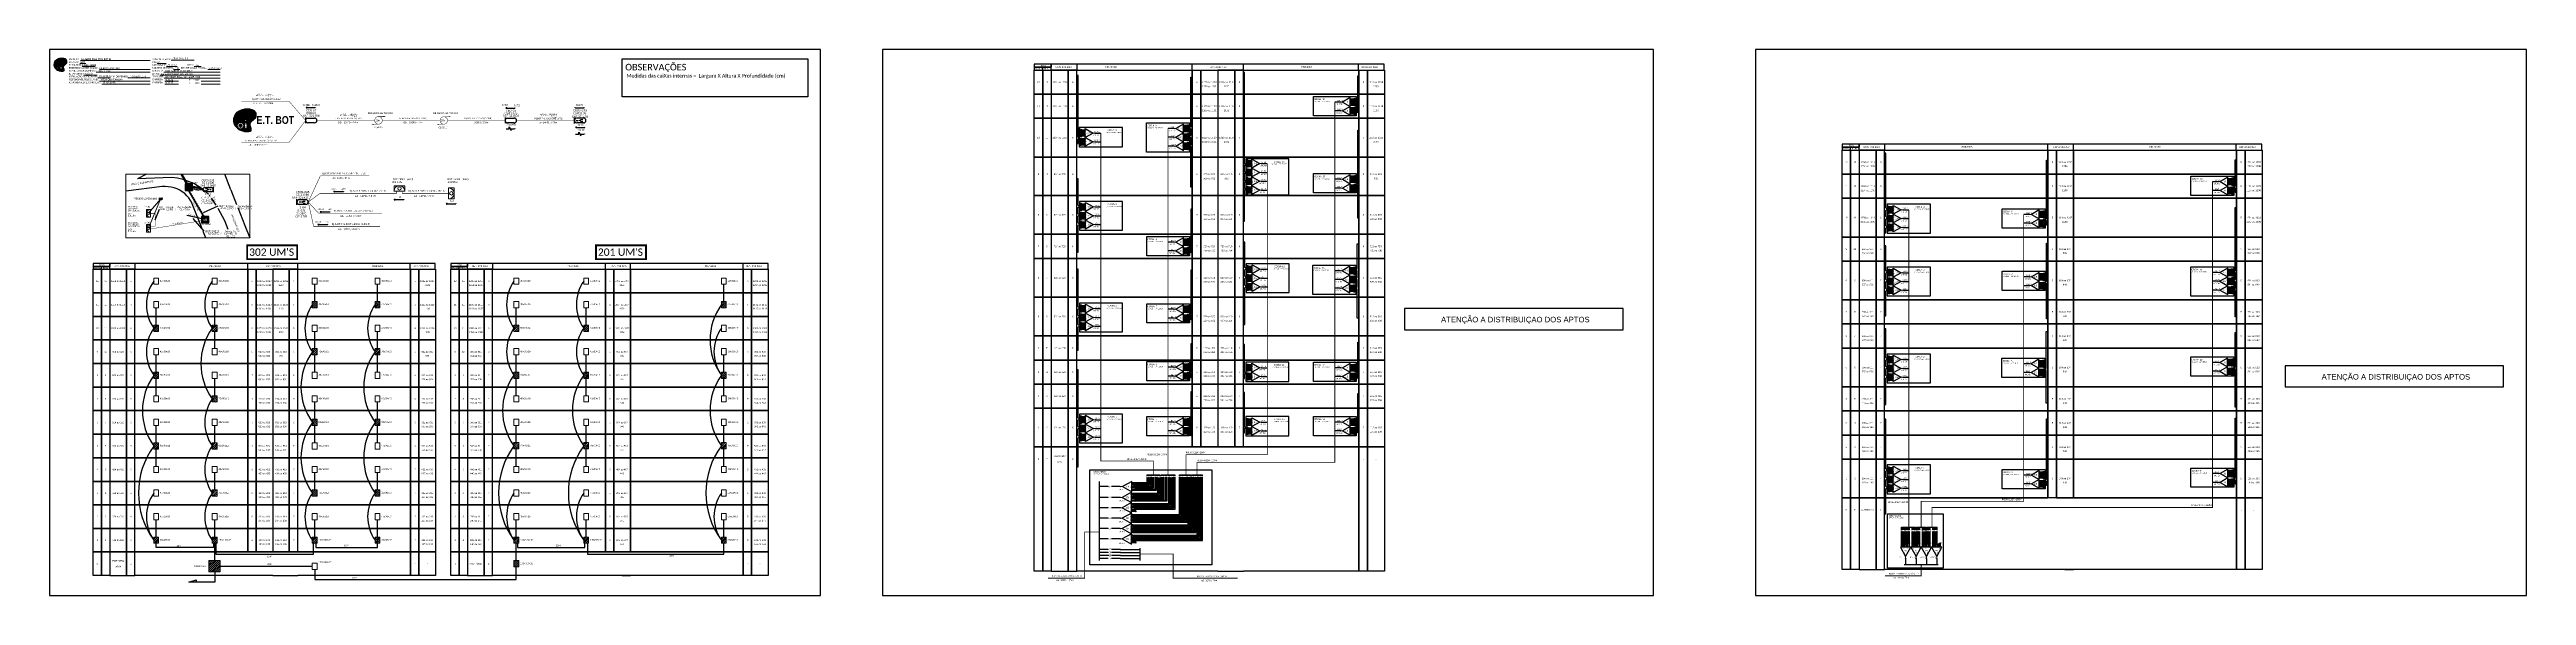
# Model space of a CAD drawing. Extents: x -89 to 2605, y 705 to 1299.
import ezdxf
from ezdxf.enums import TextEntityAlignment as Align

# ---------------------------------------------------------------- set-up
doc = ezdxf.new("R2010")
doc.units = 0
for name, color, linetype in [('10.1-Caixas Subterrâneas', 5, 'Continuous'), ('20.4-CEOS', 1, 'Continuous'), ('20.5-CABO AÉREO', 1, 'Continuous'), ('20.5-CEO', 1, 'Continuous'), ('CAP a instalar', 1, 'Continuous'), ('celulas gpon', 7, 'Continuous'), ('E.T.', 7, 'Continuous'), ('label_cabos', 7, 'Continuous'), ('Legenda', 1, 'Continuous'), ('QUADRA', 7, 'Continuous'), ('SETA', 7, 'Continuous'), ('surveys', 7, 'Continuous'), ('surveys legendas', 7, 'Continuous')]:
    doc.layers.add(name, color=color, linetype=linetype)
for name, color, linetype, lineweight in [("20.0-LEGENDA DOS CDO'S", 1, 'Continuous', 0), ('20.1-CDO_INTERIOR', 1, 'Continuous', 0), ('40.1-ETIQUETAS', 1, 'Continuous', 20), ('Segmento Logradouro Texto', 7, 'Continuous', 0)]:
    doc.layers.add(name, color=color, linetype=linetype, lineweight=lineweight)
doc.layers.add('DROP DE CLIENTE', color=140, linetype='Continuous', plot=False)
doc.layers.add('EXTRA', color=50, linetype='Continuous', plot=False)
doc.styles.add('ARIAL', font='arial.ttf')
doc.styles.add('DIGICADE', font='arial.ttf')
doc.styles.add('siredit', font='verdana.ttf')
doc.styles.get("Standard").update_dxf_attribs({"font": 'arial.ttf'})
doc.styles.add('SWISS BIT', font='swisscb.ttf')
doc.styles.add('WMF-Calibri0', font='calibri.ttf')
doc.styles.add('WMF-Calibri1', font='calibrib.ttf')
doc.linetypes.add('FENCELINE1', pattern='A,0.25,-0.1,[133,ltypeshp.shx,S=0.1,R=0,X=-0.1,Y=0],-0.1,1', length=1.45)
doc.dimstyles.new('CC', dxfattribs={"dimtxt": 1, "dimasz": 2, "dimexe": 0.18, "dimexo": 0.0625, "dimgap": 0.09, "dimtad": 0, "dimdec": 0, "dimrnd": 1, "dimzin": 0, "dimdsep": 46, "dimtxsty": 'siredit', "dimblk": 'NONE', "dimcen": 0, "dimse1": 1, "dimse2": 1, "dimsd1": 1, "dimsd2": 1, "dimclrt": 7, "dimadec": 0, "dimazin": 0, "dimtfac": 1, "dimtdec": 0, "dimtofl": 0, "dimtmove": 0, "dimatfit": 3, "dimfxl": 0, "dimtolj": 1, "dimtzin": 0, "dimarcsym": 0})

# ---------------------------------------------------------------- blocks, each defined once
blk = doc.blocks.new('OI')
h = blk.add_hatch(color=40)
edge = h.paths.add_edge_path()
edge.add_spline(control_points=[(4.4, -0.7), (3.9, -1), (3.3, -1.5), (2.8, -2.6), (2.9, -3.5), (3.1, -4.3), (3.3, -4.9), (3.4, -5.4), (3.4, -5.9), (3.2, -6.4), (2.5, -6.6), (1.7, -6.6), (0.6, -6.7), (-0.6, -6.4), (-1.6, -6.1), (-2.8, -5.6), (-3.9, -4.8), (-4.9, -3.7), (-5.3, -2.6), (-5.6, -1.9), (-5.8, -1), (-5.7, 0.5), (-5.1, 2), (-4.1, 3), (-3.3, 3.6), (-2.4, 4.2), (-1.4, 4.4), (-0.6, 4.7), (0.8, 4.9), (2.2, 5), (3.8, 4.6), (4.7, 4.2), (5.4, 3.7), (5.8, 3), (6, 2.2), (6, 1.5), (5.7, 0.6), (5.3, 0.1), (4.9, -0.4), (4.5, -0.6), (4.4, -0.7)], knot_values=[0, 0, 0, 0, 1.60434, 2.417191, 3.427595, 4.282808, 4.776746, 5.304182, 5.888771, 6.258406, 6.858137, 7.79129, 8.986195, 10.124242, 11.187857, 12.242908, 13.953784, 15.414161, 16.515391, 17.349188, 17.675853, 19.552021, 21.515531, 22.568638, 23.63245, 24.621084, 25.782718, 26.745347, 27.142653, 29.870543, 31.004649, 31.921532, 32.709589, 33.801391, 34.042471, 35.192333, 35.971461, 36.628871, 37.254359, 37.836911, 37.836911, 37.836911, 37.836911], degree=3, periodic=0)
h.paths.add_polyline_path([(1.1, -0.9, -1), (0, -0.9, -1)], flags=16)
edge = h.paths.add_edge_path(flags=16)
edge.add_ellipse((0.6, -3.6), major_axis=(-0.02, 1.71), ratio=0.361305, start_angle=0, end_angle=360)
h.paths.add_polyline_path([(-0.4, -3.6, -1), (-3.8, -3.6, -1)], flags=16)
edge = h.paths.add_edge_path(flags=0)
edge.add_ellipse((-2.1, -3.6), major_axis=(0, 0.885), ratio=0.758294, start_angle=0, end_angle=360)
at = {"color": 40}
for centre, radius in [((-2.1, -3.6), 1.72), ((0.5, -0.9), 0.587)]:
    blk.add_circle(centre, radius, dxfattribs=at)
blk.add_ellipse((-2.1, -3.6), major_axis=(0, 0.885), ratio=0.758294, start_param=-3.141592653589792, end_param=3.141592653589792, dxfattribs=at)
blk.add_ellipse((0.6, -3.6), major_axis=(-0.02, 1.71), ratio=0.361305, dxfattribs=at)
at = {"color": 40, "start_tangent": (-0.800898, -0.598801), "end_tangent": (-0.800898, -0.598801)}
blk.add_spline([(4.4, -0.7), (3.2, -1.8), (2.9, -2.5), (2.9, -3.5), (3.1, -4.4), (3.3, -4.8), (3.4, -5.4), (3.4, -6), (3.2, -6.3), (2.7, -6.5), (1.7, -6.6), (0.5, -6.6), (-0.6, -6.4), (-1.6, -6.1), (-2.6, -5.7), (-3.9, -4.7), (-4.9, -3.6), (-5.4, -2.6), (-5.6, -1.8), (-5.7, -1.5), (-5.6, 0.4), (-4.8, 2.2), (-4.1, 3), (-3.3, 3.6), (-2.4, 4.1), (-1.3, 4.5), (-0.4, 4.7), (0, 4.8), (2.7, 4.8), (3.8, 4.5), (4.7, 4.2), (5.3, 3.7), (5.9, 2.7), (5.9, 2.5), (5.9, 1.3), (5.7, 0.6), (5.3, 0.1), (4.8, -0.4), (4.4, -0.7)], degree=3, dxfattribs=at)
blk = doc.blocks.new('CARIMBO')
at = {"color": 7, "lineweight": 0}
for points in [[(35.1, -20.1), (41.7, -20.1)], [(35.7, -16.8), (111.6, -16.8)], [(37.8, -23.1), (51.8, -23.1)], [(56.4, -26.4), (111.6, -26.4)], [(119.4, -20), (128.9, -20)], [(129.5, -23.1), (141.1, -23.1)], [(134.5, -16.3), (159.6, -16.3)], [(137.1, -26.4), (144, -26.4)], [(159.4, -23.1), (167.1, -23.1)], [(174.2, -26.4), (187.8, -26.4)], [(40.1, -32.5), (54.1, -32.5)], [(53, -29.5), (111.6, -29.5)], [(54.7, -35.5), (68.6, -35.5)], [(56.4, -39.1), (111.6, -39.1)], [(58.9, -42.3), (111.6, -42.3)], [(122.6, -32.7), (187.8, -32.7)], [(126.6, -29.5), (187.8, -29.5)], [(126.8, -36), (187.8, -36)], [(127.5, -39.1), (142.3, -39.1)], [(127.5, -42.3), (142.3, -42.3)], [(167.1, -39.1), (187.8, -39.1)], [(167.1, -42.3), (187.8, -42.3)]]:
    blk.add_lwpolyline(points, dxfattribs=at)
at = {"color": 7, "xscale": 1.213923925163967, "yscale": 1.213923925163967, "zscale": 1.213923925163967, "rotation": 0.1532896023949059}
blk.add_blockref('OI', (13.9, -20.2), dxfattribs=at)
at = {"color": 7, "lineweight": 0, "style": 'WMF-Calibri0'}
for s, height, p in [('PROJETO:', 1.79, (23.3, -16)), ('ESTAÇÃO:', 1.79, (23.3, -19.3)), ('Nº DA CDOI:', 1.793, (23.3, -22.4)), ('ENDEREÇO DA EDIFICAÇÃO :', 1.793, (23.3, -25.6)), ('NOME DO CONDOMÍNIO:', 1.793, (23.3, -28.7)), ('CAPACIDADE:', 1.793, (113.9, -22.4)), ('CONTATO:', 1.79, (113.9, -28.7)), ('Caixa de Emenda:', 1.793, (114, -16)), ('NÚMERO DE PORTA:', 1.793, (113.9, -25.6)), ('PISO:', 1.79, (114.1, -19.3)), ('IDENTIFICAÇÃO PREDIAL:', 1.793, (145, -25.6)), ("UM's:", 1.79, (152.2, -22.4)), ('RESPONSÁVEL PELO SURVEY:', 1.793, (23, -38.3)), ('ATENUAÇÃO TEÓRICA (dB):', 1.793, (23.3, -35.1)), ('ID DO SURVEY:', 1.793, (23.3, -32)), ('RESPONSÁVEL PELO PROJETO:', 1.793, (23.3, -41.4)), ('EMAIL:', 1.79, (113.9, -32)), ('TELEFONE:', 1.79, (114.1, -35.1)), ('EMPRESA:', 1.79, (114.1, -38.3)), ('EMPRESA:', 1.79, (114.1, -41.6)), ('TELEFONE:', 1.79, (153.7, -38.8)), ('TELEFONE:', 1.79, (153.7, -42.1))]:
    blk.add_text(s, height=height, dxfattribs=at).set_placement(p)
at = {"color": 7, "lineweight": 0, "flags": 8}
for tag, p, style in [('EST', (35.9, -19.4), 'WMF-Calibri1'), ('PROJ', (36.5, -16.1), 'WMF-Calibri1'), ('LOGRADOURO', (56.6, -25.9), 'WMF-Calibri0'), ('PISO_PTR', (120.8, -19.4), 'WMF-Calibri0'), ('CAPAC.', (130.7, -22.5), 'WMF-Calibri0'), ('CEOS-XX', (135.9, -15.5), 'WMF-Calibri0'), ('N°', (138.8, -25.8), 'WMF-Calibri0'), ("UC'S", (160.8, -22.5), 'WMF-Calibri0'), ('N°PREDIO', (174.9, -25.8), 'WMF-Calibri0'), ('_ID_', (40.4, -31.9), 'WMF-Calibri0'), ('NOME_DO_COND.', (53.2, -29), 'WMF-Calibri0'), ('O_POTEN', (56.1, -34.7), 'WMF-Calibri0'), ('RES_SURVEY', (57.8, -38.2), 'WMF-Calibri0'), ('RES_PROJ', (60.3, -41.5), 'WMF-Calibri0'), ('EMAIL', (123.3, -32.1), 'WMF-Calibri0'), ('NOME_DO_CONTATO', (127.3, -28.9), 'WMF-Calibri0'), ('TELEFONE', (127.5, -35.4), 'WMF-Calibri0'), ('EMP_RESP_SURVEY', (128.2, -38.5), 'WMF-Calibri0'), ('EMP_RESP_PROJ', (128.2, -41.7), 'WMF-Calibri0'), ('CONT_RESP_SURVEY', (167.8, -38.5), 'WMF-Calibri0'), ('CONT_RESP_PROJ', (167.8, -41.7), 'WMF-Calibri0')]:
    blk.add_attdef(tag, p, '', height=1.79, dxfattribs=dict(at, style=style))
at = {"color": 7, "lineweight": 0, "style": 'WMF-Calibri1', "flags": 8}
blk.add_attdef("N° CDO'S", text='', height=1.79, dxfattribs=at).set_placement((44.8, -22.7), align=Align.CENTER)
blk = doc.blocks.new('CEOS_RP_CT_DRT')
at = {"layer": '20.4-CEOS', "color": 0}
for p, q in [((-4.5, 1.2), (-1.2, 1.2)), ((-1.2, -1.2), (-4.5, -1.2))]:
    blk.add_line(p, q, dxfattribs=at)
for points in [[(-5.7, -1.4), (-5.7, 1.4)], [(-3.8, 0), (-4.6, 0)], [(-2.5, 0.5), (-1.5, 0.5)], [(-2.5, -0.5), (-1.5, -0.5)]]:
    blk.add_lwpolyline(points, dxfattribs=at)
blk.add_lwpolyline([(-3.8, 0, 0, 1.47, 0), (-2.4, 0, 1.47, 1.47, 0)], format="xyseb", dxfattribs=at)
for centre, start, end in [((-4.5, 0), 90, 270), ((-1.2, 0), 270, 90)]:
    blk.add_arc(centre, 1.19, start, end, dxfattribs=at)
at = {"layer": '20.4-CEOS', "color": 7, "style": 'siredit'}
for tag, p in [('Nº_DA_CEOS', (-2.9, 5.6)), ('LOCAL', (-2.9, 4.2)), ('SAP', (-2.9, 2.8)), ('RACIO_SPLITAGEM', (-2.9, -1.9)), ('FIBRAS_SPLITTER', (-2.9, -3.6)), ('RESERVA_FINAIS', (-2.9, -6.4)), ('FIBRAS_TOP_C', (-2.9, -5.1))]:
    blk.add_attdef(tag, text='', height=1.01, dxfattribs=at).set_placement(p, align=Align.TOP_CENTER)
blk = doc.blocks.new('ETIQUETA_RS5F')
at = {"layer": '40.1-ETIQUETAS', "color": 0, "style": 'siredit'}
blk.add_text('/', height=1.5, dxfattribs=at).set_placement((1.6, -2), align=Align.MIDDLE_RIGHT)
for tag, p in [('ETIQUETA_R_SECUNDARIA', (1.2, 2.1)), ('ETIQUETA_R_PRIMARIA', (1.2, 4.1)), ('F_ATIVAS/F_MORTAS', (1.1, -4.2))]:
    blk.add_attdef(tag, text='', height=1.5, dxfattribs=at).set_placement(p, align=Align.MIDDLE_CENTER)
for tag, p in [('TIPO_CABO', (-6.6, -2.1)), ('CAP_CABO', (0.4, -2.1))]:
    blk.add_attdef(tag, text='', height=1.5, dxfattribs=at).set_placement(p, align=Align.MIDDLE_RIGHT)
for tag, p in [('FUSÃO_1', (0.8, -8.4)), ('FUSÃO_2', (0.8, -10.6)), ('FUSÃO_3', (0.8, -12.9)), ('FUSÃO_4', (0.8, -15.1)), ('FUSÃO_5', (0.8, -17.2))]:
    blk.add_attdef(tag, text='', height=1.5, dxfattribs=at).set_placement(p, align=Align.CENTER)
blk.add_attdef('METROS', text='', height=1.5, dxfattribs=at).set_placement((2.1, -2), align=Align.MIDDLE_LEFT)
blk = doc.blocks.new('Inst CB DT OCUP CFOA-SM-DD-S-288-TS')
at = {"layer": 'label_cabos', "color": 0, "style": 'siredit'}
for tag, flags, p in [('ID_ATIVIDADE', 3, (1.3, 2.7)), ('FATOR', 1, (11.6, 2.6))]:
    blk.add_attdef(tag, text='', height=1, rotation=359.69, dxfattribs=dict(at, flags=flags)).set_placement(p, align=Align.MIDDLE_CENTER)
for tag, p in [('TIPO_CABO', (1.1, 0)), ('DESTINO_CABO', (3.1, 1.3)), ('CABO', (4.7, -0.1)), ('/', (7.7, -0.1)), ('LANCE', (10.4, 0)), ('TIPO_CABO', (13.1, 1.2)), ('UND', (16.5, 0)), ('FID', (13.6, -1.4))]:
    blk.add_attdef(tag, text='', height=1, rotation=359.69, dxfattribs=at).set_placement(p, align=Align.MIDDLE_CENTER)
blk.add_attdef('QTDE', (11.9, -0.5), '', height=1, rotation=359.69, dxfattribs=at)
blk = doc.blocks.new('Inst CB DT OCUP CFOA-SM-DD-S-144')
at = {"layer": 'label_cabos', "color": 0, "style": 'siredit'}
for tag, flags, p in [('ID_ATIVIDADE', 3, (1.3, 2.7)), ('FATOR', 1, (11.6, 2.6))]:
    blk.add_attdef(tag, text='', height=1, rotation=359.69, dxfattribs=dict(at, flags=flags)).set_placement(p, align=Align.MIDDLE_CENTER)
for tag, p in [('TIPO_CABO', (1.1, 0)), ('DESTINO_CABO', (3.1, 1.3)), ('CABO', (4.7, -0.1)), ('/', (7.7, -0.1)), ('LANCE', (10.4, 0)), ('TIPO_CABO', (13.1, 1.2)), ('UND', (16.5, 0)), ('FID', (13.6, -1.4))]:
    blk.add_attdef(tag, text='', height=1, rotation=359.69, dxfattribs=at).set_placement(p, align=Align.MIDDLE_CENTER)
blk.add_attdef('QTDE', (11.9, -0.5), '', height=1, rotation=359.69, dxfattribs=at)
blk = doc.blocks.new('Inst CB INT CFOI-SM-UB-144')
at = {"layer": 'label_cabos', "color": 0, "style": 'siredit'}
for tag, flags, p in [('ID_ATIVIDADE', 3, (1.3, 2.7)), ('/', 2, (7.7, -0.1)), ('FATOR', 1, (11.6, 2.6))]:
    blk.add_attdef(tag, text='', height=1, rotation=359.69, dxfattribs=dict(at, flags=flags)).set_placement(p, align=Align.MIDDLE_CENTER)
for tag, p in [('TIPO_CABO', (1.1, 0)), ('DESTINO_CABO', (3.1, 1.3)), ('CABO', (4.7, -0.1)), ('LANCE', (10.4, 0)), ('TIPO_CABO', (13.1, 1.2)), ('UND', (16.5, 0)), ('FID', (13.6, -1.4))]:
    blk.add_attdef(tag, text='', height=1, rotation=359.69, dxfattribs=at).set_placement(p, align=Align.MIDDLE_CENTER)
blk.add_attdef('QTDE', (11.9, -0.5), '', height=1, rotation=359.69, dxfattribs=at)
blk = doc.blocks.new('SURVEY_SURVEY')
for p, q in [((0, 0.000015), (-0.000015, 0.000011)), ((-0.000015, 0.000011), (-0.00001, 0.000011)), ((-0.00001, 0), (-0.00001, 0.000011)), ((0.00001, 0), (-0.00001, 0)), ((0, 0.000015), (0.000015, 0.000011)), ((0.00001, 0.000016), (0.000012, 0.000016)), ((0.00001, 0.000012), (0.00001, 0.000016)), ((0.000015, 0.000011), (0.00001, 0.000011)), ((0.00001, 0.000011), (0.00001, 0)), ((0.000012, 0.000016), (0.000012, 0.000012))]:
    blk.add_line(p, q)
blk = doc.blocks.new('*X59')
at = {"color": 0, "linetype": 'Continuous'}
for p, q in [((-1.25, 0.34099), (-0.49099, 1.1)), ((-1.25, 0.517767), (-0.667767, 1.1)), ((-1.25, 0.694544), (-0.844544, 1.1)), ((-1.25, 0.87132), (-1.02132, 1.1)), ((-1.25, 1.048097), (-1.198097, 1.1)), ((-1.25, 0.164214), (-0.8035, 0.610714)), ((-1.25, -0.012563), (-0.8035, 0.433937)), ((-1.25, -0.18934), (-0.8035, 0.25716)), ((-1.25, -0.366117), (-0.8035, 0.080383)), ((-0.789214, 0.625), (-0.314214, 1.1)), ((-0.612437, 0.625), (-0.137437, 1.1)), ((-0.43566, 0.625), (0.03934, 1.1)), ((-0.258883, 0.625), (0.216117, 1.1)), ((-0.082107, 0.625), (0.392893, 1.1)), ((0.09467, 0.625), (0.56967, 1.1)), ((0.271447, 0.625), (0.746447, 1.1)), ((0.448223, 0.625), (0.923223, 1.1)), ((0.625, 0.625), (1.1, 1.1)), ((0.801777, 0.625), (1.25, 1.073223)), ((0.8035, 0.449947), (1.25, 0.896447)), ((0.8035, 0.27317), (1.25, 0.71967)), ((0.8035, 0.096393), (1.25, 0.542893)), ((0.8035, -0.080383), (1.25, 0.366117)), ((0.8035, -0.25716), (1.25, 0.18934)), ((0.8035, -0.433937), (1.25, 0.012563)), ((-1.25, -0.542893), (-0.8035, -0.096393)), ((-1.25, -0.71967), (-0.8035, -0.27317)), ((-1.25, -0.896447), (-0.8035, -0.449947)), ((-1.25, -1.073223), (-0.801777, -0.625)), ((-1.1, -1.1), (-0.625, -0.625)), ((-0.923223, -1.1), (-0.448223, -0.625)), ((-0.746447, -1.1), (-0.271447, -0.625)), ((-0.56967, -1.1), (-0.09467, -0.625)), ((-0.392893, -1.1), (0.082107, -0.625)), ((-0.216117, -1.1), (0.258883, -0.625)), ((-0.03934, -1.1), (0.43566, -0.625)), ((0.137437, -1.1), (0.612437, -0.625)), ((0.314214, -1.1), (0.789214, -0.625)), ((0.49099, -1.1), (1.25, -0.34099)), ((0.667767, -1.1), (1.25, -0.517767)), ((0.8035, -0.610714), (1.25, -0.164214)), ((0.844544, -1.1), (1.25, -0.694544)), ((1.02132, -1.1), (1.25, -0.87132)), ((1.198097, -1.1), (1.25, -1.048097))]:
    blk.add_line(p, q, dxfattribs=at)
blk = doc.blocks.new('MANHOLE_MQ')
at = {"color": 0, "linetype": 'Continuous'}
for p, q in [((0.0000062, 0.0000057), (-0.0000063, 0.0000057)), ((-0.0000063, 0.0000057), (-0.0000063, -0.0000053)), ((-0.000004, 0.0000033), (0.000004, 0.0000033)), ((-0.000004, -0.0000029), (-0.000004, 0.0000033)), ((0.000004, 0.0000033), (0.000004, -0.0000029)), ((0.0000062, -0.0000053), (0.0000062, 0.0000057)), ((-0.0000063, -0.0000053), (0.0000062, -0.0000053)), ((0.000004, -0.0000029), (-0.000004, -0.0000029)), ((0.000004, -0.0000029), (0.000004, -0.0000029))]:
    blk.add_line(p, q, dxfattribs=at)
at = {"color": 0, "linetype": 'Continuous', "xscale": 5e-06, "yscale": 5e-06, "zscale": 1e-05}
blk.add_blockref('*X59', (0, 0.0000002), dxfattribs=at)
blk = doc.blocks.new('*U107')
at = {"layer": '20.4-CEOS', "color": 7, "style": 'siredit'}
for tag, p in [('FIBRAS_SPLITTER', (0, 0)), ('FIBRAS_TOP_C', (0, -4.1)), ('RESERVA_FINAIS', (0, -5.5))]:
    blk.add_attdef(tag, p, '', height=1.01, dxfattribs=at)
for tag, p, flags in [('ID_ATIVIDADE', (0, -6.8), 3), ('FATOR', (0, -8.1), 1), ('QTDE', (0, -9.4), 1), ('FID', (0, -10.7), 1)]:
    blk.add_attdef(tag, p, '', height=1.01, dxfattribs=dict(at, flags=flags))
blk = doc.blocks.new('LEGENDA DOS CABOS')
at = {"layer": 'EXTRA', "color": 0, "style": 'siredit'}
for tag, p in [('ID', (4.6, 1)), ('XX', (9, 1))]:
    blk.add_attdef(tag, text='', height=0.48, rotation=359.69, dxfattribs=at).set_placement(p, align=Align.MIDDLE_CENTER)
at = {"layer": 'Legenda', "color": 0, "style": 'siredit'}
for tag, p in [('TIPO_CABO', (1.3, 0)), ('CABO', (4.7, -0.1)), ('/', (6.8, -0.1)), ('METROS', (10, -0.1))]:
    blk.add_attdef(tag, text='', height=0.8, rotation=359.69, dxfattribs=at).set_placement(p, align=Align.MIDDLE_CENTER)
blk = doc.blocks.new('_None')
blk = doc.blocks.new('Inst CB AS CFOA-SM-AS-80-TS-24')
at = {"layer": 'label_cabos', "color": 0, "style": 'siredit'}
for tag, flags, p in [('ID_ATIVIDADE', 3, (1.3, 2.7)), ('FATOR', 1, (11.6, 2.6))]:
    blk.add_attdef(tag, text='', height=1, rotation=359.69, dxfattribs=dict(at, flags=flags)).set_placement(p, align=Align.MIDDLE_CENTER)
for tag, p in [('DESTINO_CABO', (3.1, 1.3)), ('TIPO_CABO', (1.8, 0)), ('CABO', (4.7, -0.1)), ('/', (7.7, -0.1)), ('LANCE', (10.8, 0)), ('TIPO_CABO', (13.1, 1.2)), ('UND', (16, 0)), ('FID', (13.1, -1.4))]:
    blk.add_attdef(tag, text='', height=1, rotation=359.69, dxfattribs=at).set_placement(p, align=Align.MIDDLE_CENTER)
blk.add_attdef('QTDE', (12.4, -0.5), '', height=1, rotation=359.69, dxfattribs=at)
blk = doc.blocks.new('SPLT_1-8_SC-APC')
at = {"color": 1, "lineweight": 0}
blk.add_lwpolyline([(-17, -7.5), (-19.3, -7.5)], dxfattribs=at)
at = {"color": 1}
blk.add_lwpolyline([(-7.4, -2.1), (-17, -7.5), (-7.4, -13), (-7.4, -2.1)], dxfattribs=at)
at = {"color": 3, "lineweight": 0}
for points in [[(-3, -3.5), (-7.4, -3.5)], [(-7.4, -4.7), (-3, -4.7)], [(-7.4, -5.8), (-3, -5.8)], [(-7.4, -7), (-3, -7)], [(-7.4, -8.1), (-3, -8.1)], [(-7.4, -9.3), (-3, -9.3)], [(-7.4, -10.4), (-3, -10.4)], [(-7.4, -11.6), (-3, -11.6)], [(-2.4, -3), (-2.4, -4)], [(-2.4, -3), (0, -3)], [(-2.4, -4), (0, -4)], [(-2.4, -4.2), (-2.4, -5.2)], [(-2.4, -4.2), (0, -4.2)], [(-2.4, -5.2), (0, -5.2)], [(-2.4, -5.3), (-2.4, -6.3)], [(-2.4, -5.3), (0, -5.3)], [(-2.4, -6.3), (0, -6.3)], [(-2.4, -6.5), (-2.4, -7.5)], [(-2.4, -6.5), (0, -6.5)], [(-2.4, -7.5), (0, -7.5)], [(-2.4, -7.6), (-2.4, -8.6)], [(-2.4, -7.6), (0, -7.6)], [(-2.4, -8.6), (0, -8.6)], [(-2.4, -8.8), (-2.4, -9.8)], [(-2.4, -8.8), (0, -8.8)], [(-2.4, -9.8), (0, -9.8)], [(-2.4, -9.9), (-2.4, -10.9)], [(-2.4, -9.9), (0, -9.9)], [(-2.4, -10.9), (0, -10.9)], [(-2.4, -11.1), (-2.4, -12.1)], [(-2.4, -11.1), (0, -11.1)], [(-2.4, -12.1), (0, -12.1)]]:
    blk.add_lwpolyline(points, dxfattribs=at)
for points in [[(-3, -3.2), (-2.4, -3.2), (-2.4, -3.8), (-3, -3.8)], [(-3, -4.4), (-2.4, -4.4), (-2.4, -5), (-3, -5)], [(-3, -5.5), (-2.4, -5.5), (-2.4, -6.1), (-3, -6.1)], [(-3, -6.7), (-2.4, -6.7), (-2.4, -7.3), (-3, -7.3)], [(-3, -7.8), (-2.4, -7.8), (-2.4, -8.4), (-3, -8.4)], [(-3, -9), (-2.4, -9), (-2.4, -9.6), (-3, -9.6)], [(-3, -10.1), (-2.4, -10.1), (-2.4, -10.7), (-3, -10.7)], [(-3, -11.3), (-2.4, -11.3), (-2.4, -11.9), (-3, -11.9)]]:
    blk.add_lwpolyline(points, close=True, dxfattribs=at)
at = {"color": 1, "style": 'ARIAL'}
for s, height, p in [('1:8', 2, (-13.9, -8.4)), ('S1', 0.75, (-8.7, -3.8)), ('S2', 0.75, (-8.7, -5)), ('S3', 0.75, (-8.7, -6.2)), ('S4', 0.75, (-8.7, -7.4)), ('S5', 0.75, (-8.7, -8.6)), ('S6', 0.75, (-8.7, -9.7)), ('S7', 0.75, (-8.7, -10.8)), ('S8', 0.75, (-8.7, -11.9))]:
    blk.add_text(s, height=height, dxfattribs=at).set_placement(p)
blk = doc.blocks.new('SPLT_1-8_DIV_DIR')
h = blk.add_hatch(color=3)
h.dxf.hatch_style = 1
edge = h.paths.add_edge_path()
edge.add_arc((12.8, 4), 0.242, 0, 360)
h = blk.add_hatch(color=3)
h.dxf.hatch_style = 1
edge = h.paths.add_edge_path()
edge.add_arc((13.3, 2.9), 0.242, 0, 360)
h = blk.add_hatch(color=3)
h.dxf.hatch_style = 1
edge = h.paths.add_edge_path()
edge.add_arc((13.8, 1.7), 0.242, 0, 360)
h = blk.add_hatch(color=3)
h.dxf.hatch_style = 1
edge = h.paths.add_edge_path()
edge.add_arc((14.3, 0.6), 0.242, 0, 360)
h = blk.add_hatch(color=3)
h.dxf.hatch_style = 1
edge = h.paths.add_edge_path()
edge.add_arc((14.8, -0.6), 0.242, 0, 360)
h = blk.add_hatch(color=3)
h.dxf.hatch_style = 1
edge = h.paths.add_edge_path()
edge.add_arc((15.3, -1.7), 0.242, 0, 360)
h = blk.add_hatch(color=3)
h.dxf.hatch_style = 1
edge = h.paths.add_edge_path()
edge.add_arc((15.8, -2.9), 0.242, 0, 360)
h = blk.add_hatch(color=3)
h.dxf.hatch_style = 1
edge = h.paths.add_edge_path()
edge.add_arc((16.3, -4), 0.242, 0, 360)
at = {"color": 1, "lineweight": 0}
blk.add_lwpolyline([(2.2, 0), (0, 0)], dxfattribs=at)
at = {"color": 1}
blk.add_lwpolyline([(11.9, 5.4), (2.2, 0), (11.9, -5.4), (11.9, 5.4)], dxfattribs=at)
at = {"color": 7, "lineweight": 0}
for points in [[(12.8, 4), (11.9, 4)], [(11.9, 2.9), (13.3, 2.9)], [(11.9, 1.7), (13.8, 1.7)], [(11.9, 0.6), (14.3, 0.6)], [(11.9, -0.6), (14.8, -0.6)], [(11.9, -1.7), (15.3, -1.7)], [(11.9, -2.9), (15.8, -2.9)], [(11.9, -4), (16.3, -4)]]:
    blk.add_lwpolyline(points, dxfattribs=at)
at = {"color": 3}
for centre in [(12.8, 4), (13.3, 2.9), (13.8, 1.7), (14.3, 0.6), (14.8, -0.6), (15.3, -1.7), (15.8, -2.9), (16.3, -4)]:
    blk.add_circle(centre, 0.242, dxfattribs=at)
at = {"color": 1, "style": 'ARIAL'}
for s, height, p in [('1:8', 2, (5.3, -0.9)), ('S1', 0.75, (10.5, 3.8)), ('S2', 0.75, (10.5, 2.6)), ('S3', 0.75, (10.5, 1.4)), ('S4', 0.75, (10.5, 0.2)), ('S5', 0.75, (10.5, -1)), ('S6', 0.75, (10.5, -2.1)), ('S7', 0.75, (10.5, -3.2)), ('S8', 0.75, (10.5, -4.4))]:
    blk.add_text(s, height=height, dxfattribs=at).set_placement(p)

msp = doc.modelspace()

# ---------------------------------------------------------------- hatches: boundary and pattern name
h = msp.add_hatch(color=3)
h.dxf.hatch_style = 1
edge = h.paths.add_edge_path()
edge.add_arc((1315.2, 1241.9), 0.226, 0, 360)
h = msp.add_hatch(color=3)
h.dxf.hatch_style = 1
edge = h.paths.add_edge_path()
edge.add_arc((1133.7, 1213.1), 0.226, 0, 360)
h = msp.add_hatch(color=3)
h.dxf.hatch_style = 1
edge = h.paths.add_edge_path()
edge.add_arc((1315.2, 1232.3), 0.226, 0, 360)
h = msp.add_hatch(color=3)
h.dxf.hatch_style = 1
edge = h.paths.add_edge_path()
edge.add_arc((1047.8, 1208.2), 0.226, 0, 360)
h = msp.add_hatch(color=3)
h.dxf.hatch_style = 1
edge = h.paths.add_edge_path()
edge.add_arc((1047.8, 1198.6), 0.226, 0, 360)
h = msp.add_hatch(color=3)
h.dxf.hatch_style = 1
edge = h.paths.add_edge_path()
edge.add_arc((1133.7, 1203.5), 0.226, 0, 360)
h = msp.add_hatch(color=3)
h.dxf.hatch_style = 1
edge = h.paths.add_edge_path()
edge.add_arc((1133.7, 1193.9), 0.226, 0, 360)
h = msp.add_hatch(color=3)
h.dxf.hatch_style = 1
edge = h.paths.add_edge_path()
edge.add_arc((1228.9, 1174.9), 0.226, 0, 360)
h = msp.add_hatch(color=3)
h.dxf.hatch_style = 1
edge = h.paths.add_edge_path()
edge.add_arc((1228.9, 1165.3), 0.226, 0, 360)
h = msp.add_hatch(color=3)
h.dxf.hatch_style = 1
edge = h.paths.add_edge_path()
edge.add_arc((1228.9, 1155.7), 0.226, 0, 360)
h = msp.add_hatch(color=3)
h.dxf.hatch_style = 1
edge = h.paths.add_edge_path()
edge.add_arc((1228.9, 1146.1), 0.226, 0, 360)
h = msp.add_hatch(color=3)
h.dxf.hatch_style = 1
edge = h.paths.add_edge_path()
edge.add_arc((1315.2, 1157.9), 0.226, 0, 360)
h = msp.add_hatch(color=3)
h.dxf.hatch_style = 1
edge = h.paths.add_edge_path()
edge.add_arc((1315.2, 1148.3), 0.226, 0, 360)
h = msp.add_hatch(color=3)
h.dxf.hatch_style = 1
edge = h.paths.add_edge_path()
edge.add_arc((2269.8, 1155.2), 0.226, 0, 360)
h = msp.add_hatch(color=3)
h.dxf.hatch_style = 1
edge = h.paths.add_edge_path()
edge.add_arc((2269.8, 1145.7), 0.226, 0, 360)
h = msp.add_hatch(color=3)
h.dxf.hatch_style = 1
edge = h.paths.add_edge_path()
edge.add_arc((1048.1, 1127.7), 0.226, 0, 360)
h = msp.add_hatch(color=3)
h.dxf.hatch_style = 1
edge = h.paths.add_edge_path()
edge.add_arc((1048.1, 1118.1), 0.226, 0, 360)
h = msp.add_hatch(color=3)
h.dxf.hatch_style = 1
edge = h.paths.add_edge_path()
edge.add_arc((1048.1, 1108.5), 0.226, 0, 360)
h = msp.add_hatch(color=3)
h.dxf.hatch_style = 1
edge = h.paths.add_edge_path()
edge.add_arc((1048.1, 1108.5), 0.226, 0, 360)
h = msp.add_hatch(color=3)
h.dxf.hatch_style = 1
edge = h.paths.add_edge_path()
edge.add_arc((1926.7, 1124.6), 0.226, 0, 360)
h = msp.add_hatch(color=3)
h.dxf.hatch_style = 1
edge = h.paths.add_edge_path()
edge.add_arc((1926.7, 1115), 0.226, 0, 360)
h = msp.add_hatch(color=3)
h.dxf.hatch_style = 1
edge = h.paths.add_edge_path()
edge.add_arc((1926.7, 1105.5), 0.226, 0, 360)
h = msp.add_hatch(color=3)
h.dxf.hatch_style = 1
edge = h.paths.add_edge_path()
edge.add_arc((1926.7, 1105.5), 0.226, 0, 360)
h = msp.add_hatch(color=3)
h.dxf.hatch_style = 1
edge = h.paths.add_edge_path()
edge.add_arc((2064.5, 1119.6), 0.226, 0, 360)
h = msp.add_hatch(color=3)
h.dxf.hatch_style = 1
edge = h.paths.add_edge_path()
edge.add_arc((2064.5, 1110), 0.226, 0, 360)
h = msp.add_hatch(color=3)
h.dxf.hatch_style = 1
edge = h.paths.add_edge_path()
edge.add_arc((1133.9, 1089.5), 0.226, 0, 360)
h = msp.add_hatch(color=3)
h.dxf.hatch_style = 1
edge = h.paths.add_edge_path()
edge.add_arc((1133.9, 1079.9), 0.226, 0, 360)
h = msp.add_hatch(color=3)
h.dxf.hatch_style = 1
edge = h.paths.add_edge_path()
edge.add_arc((1229.3, 1059.9), 0.226, 0, 360)
h = msp.add_hatch(color=3)
h.dxf.hatch_style = 1
edge = h.paths.add_edge_path()
edge.add_arc((1314.6, 1058.4), 0.226, 0, 360)
h = msp.add_hatch(color=3)
h.dxf.hatch_style = 1
edge = h.paths.add_edge_path()
edge.add_arc((1926.7, 1056.2), 0.226, 0, 360)
h = msp.add_hatch(color=3)
h.dxf.hatch_style = 1
edge = h.paths.add_edge_path()
edge.add_arc((2064.5, 1051.6), 0.226, 0, 360)
h = msp.add_hatch(color=3)
h.dxf.hatch_style = 1
edge = h.paths.add_edge_path()
edge.add_arc((2269.5, 1056.5), 0.226, 0, 360)
h = msp.add_hatch()
h.set_pattern_fill('ANSI31', color=1, scale=0.469565)
h.paths.add_polyline_path([(29.2, 768.6), (24, 768.6), (24, 761.8), (29.2, 761.8)])
h.paths.add_polyline_path([(29.2, 871.1), (24, 871.1), (24, 864.3), (29.2, 864.3)])
h.paths.add_polyline_path([(29.2, 947.9), (24, 947.9), (24, 941.2), (29.2, 941.2)])
h.paths.add_polyline_path([(29.2, 999.2), (24, 999.2), (24, 992.4), (29.2, 992.4)])
h.paths.add_polyline_path([(92.9, 999.2), (87.7, 999.2), (87.7, 992.4), (92.9, 992.4)])
h.paths.add_polyline_path([(92.9, 922.3), (87.7, 922.3), (87.7, 915.6), (92.9, 915.6)])
h.paths.add_polyline_path([(92.9, 871.1), (87.7, 871.1), (87.7, 864.3), (92.9, 864.3)])
h.paths.add_polyline_path([(92.9, 819.8), (87.7, 819.8), (87.7, 813.1), (92.9, 813.1)])
h.paths.add_polyline_path([(92.9, 768.6), (87.7, 768.6), (87.7, 761.8), (92.9, 761.8)])
h.paths.add_polyline_path([(201.7, 768.6), (196.5, 768.6), (196.5, 761.8), (201.7, 761.8)])
h.paths.add_polyline_path([(270, 768.6), (264.8, 768.6), (264.8, 761.8), (270, 761.8)])
h.paths.add_polyline_path([(201.7, 819.8), (196.5, 819.8), (196.5, 813.1), (201.7, 813.1)])
h.paths.add_polyline_path([(270, 819.8), (264.8, 819.8), (264.8, 813.1), (270, 813.1)])
h.paths.add_polyline_path([(201.7, 896.7), (196.5, 896.7), (196.5, 889.9), (201.7, 889.9)])
h.paths.add_polyline_path([(270, 896.7), (264.8, 896.7), (264.8, 889.9), (270, 889.9)])
h.paths.add_polyline_path([(201.7, 973.6), (196.5, 973.6), (196.5, 966.8), (201.7, 966.8)])
h.paths.add_polyline_path([(270, 973.6), (264.8, 973.6), (264.8, 966.8), (270, 966.8)])
h.paths.add_polyline_path([(201.7, 1024.8), (196.5, 1024.8), (196.5, 1018.1), (201.7, 1018.1)])
h.paths.add_polyline_path([(270, 1024.8), (264.8, 1024.8), (264.8, 1018.1), (270, 1018.1)])
h.paths.add_polyline_path([(421, 742.9), (415.8, 742.9), (415.8, 736.2), (421, 736.2)])
h.paths.add_polyline_path([(421, 768.6), (415.8, 768.6), (415.8, 761.8), (421, 761.8)])
h.paths.add_polyline_path([(497, 768.6), (491.8, 768.6), (491.8, 761.8), (497, 761.8)])
h.paths.add_polyline_path([(421, 871.3), (415.8, 871.3), (415.8, 864.6), (421, 864.6)])
h.paths.add_polyline_path([(497, 871.3), (491.8, 871.3), (491.8, 864.6), (497, 864.6)])
h.paths.add_polyline_path([(421, 947.9), (415.8, 947.9), (415.8, 941.2), (421, 941.2)])
h.paths.add_polyline_path([(497, 947.9), (491.8, 947.9), (491.8, 941.2), (497, 941.2)])
h.paths.add_polyline_path([(421, 999.2), (415.8, 999.2), (415.8, 992.4), (421, 992.4)])
h.paths.add_polyline_path([(497, 999.2), (491.8, 999.2), (491.8, 992.4), (497, 992.4)])
h.paths.add_polyline_path([(646.7, 768.6), (641.5, 768.6), (641.5, 761.8), (646.7, 761.8)])
h.paths.add_polyline_path([(646.7, 871.3), (641.5, 871.3), (641.5, 864.6), (646.7, 864.6)])
h.paths.add_polyline_path([(646.7, 947.9), (641.5, 947.9), (641.5, 941.2), (646.7, 941.2)])
h.paths.add_polyline_path([(646.7, 1024.8), (641.5, 1024.8), (641.5, 1018.1), (646.7, 1018.1)])
h = msp.add_hatch(color=3)
h.dxf.hatch_style = 1
edge = h.paths.add_edge_path()
edge.add_arc((1229.3, 1050.3), 0.226, 0, 360)
h = msp.add_hatch(color=3)
h.dxf.hatch_style = 1
edge = h.paths.add_edge_path()
edge.add_arc((1229.3, 1040.7), 0.226, 0, 360)
h = msp.add_hatch(color=3)
h.dxf.hatch_style = 1
edge = h.paths.add_edge_path()
edge.add_arc((1229.3, 1040.7), 0.226, 0, 360)
h = msp.add_hatch(color=3)
h.dxf.hatch_style = 1
edge = h.paths.add_edge_path()
edge.add_arc((1314.6, 1048.8), 0.226, 0, 360)
h = msp.add_hatch(color=3)
h.dxf.hatch_style = 1
edge = h.paths.add_edge_path()
edge.add_arc((1314.6, 1039.2), 0.226, 0, 360)
h = msp.add_hatch(color=3)
h.dxf.hatch_style = 1
edge = h.paths.add_edge_path()
edge.add_arc((1926.7, 1046.7), 0.226, 0, 360)
h = msp.add_hatch(color=3)
h.dxf.hatch_style = 1
edge = h.paths.add_edge_path()
edge.add_arc((1926.7, 1037.1), 0.226, 0, 360)
h = msp.add_hatch(color=3)
h.dxf.hatch_style = 1
edge = h.paths.add_edge_path()
edge.add_arc((1926.7, 1037.1), 0.226, 0, 360)
h = msp.add_hatch(color=3)
h.dxf.hatch_style = 1
edge = h.paths.add_edge_path()
edge.add_arc((2064.5, 1042), 0.226, 0, 360)
h = msp.add_hatch(color=3)
h.dxf.hatch_style = 1
edge = h.paths.add_edge_path()
edge.add_arc((2269.5, 1046.9), 0.226, 0, 360)
h = msp.add_hatch(color=3)
h.dxf.hatch_style = 1
edge = h.paths.add_edge_path()
edge.add_arc((2269.5, 1037.3), 0.226, 0, 360)
h = msp.add_hatch(color=3)
h.dxf.hatch_style = 1
edge = h.paths.add_edge_path()
edge.add_arc((1048.1, 1017.1), 0.226, 0, 360)
h = msp.add_hatch(color=3)
h.dxf.hatch_style = 1
edge = h.paths.add_edge_path()
edge.add_arc((1048.1, 1007.5), 0.226, 0, 360)
h = msp.add_hatch(color=3)
h.dxf.hatch_style = 1
edge = h.paths.add_edge_path()
edge.add_arc((1048.1, 997.9), 0.226, 0, 360)
h = msp.add_hatch(color=3)
h.dxf.hatch_style = 1
edge = h.paths.add_edge_path()
edge.add_arc((1048.1, 997.9), 0.226, 0, 360)
h = msp.add_hatch(color=3)
h.dxf.hatch_style = 1
edge = h.paths.add_edge_path()
edge.add_arc((1133.9, 1016.5), 0.226, 0, 360)
h = msp.add_hatch(color=3)
h.dxf.hatch_style = 1
edge = h.paths.add_edge_path()
edge.add_arc((1133.9, 1006.9), 0.226, 0, 360)
h = msp.add_hatch(color=3)
h.dxf.hatch_style = 1
edge = h.paths.add_edge_path()
edge.add_arc((1133.9, 953.4), 0.226, 0, 360)
h = msp.add_hatch(color=3)
h.dxf.hatch_style = 1
edge = h.paths.add_edge_path()
edge.add_arc((1133.9, 943.8), 0.226, 0, 360)
h = msp.add_hatch(color=3)
h.dxf.hatch_style = 1
edge = h.paths.add_edge_path()
edge.add_arc((1228.9, 952.8), 0.226, 0, 360)
h = msp.add_hatch(color=3)
h.dxf.hatch_style = 1
edge = h.paths.add_edge_path()
edge.add_arc((1228.9, 943.3), 0.226, 0, 360)
h = msp.add_hatch(color=3)
h.dxf.hatch_style = 1
edge = h.paths.add_edge_path()
edge.add_arc((1315.2, 952.7), 0.226, 0, 360)
h = msp.add_hatch(color=3)
h.dxf.hatch_style = 1
edge = h.paths.add_edge_path()
edge.add_arc((1315.2, 943.1), 0.226, 0, 360)
h = msp.add_hatch(color=3)
h.dxf.hatch_style = 1
edge = h.paths.add_edge_path()
edge.add_arc((1926.7, 961.7), 0.226, 0, 360)
h = msp.add_hatch(color=3)
h.dxf.hatch_style = 1
edge = h.paths.add_edge_path()
edge.add_arc((1926.7, 952.1), 0.226, 0, 360)
h = msp.add_hatch(color=3)
h.dxf.hatch_style = 1
edge = h.paths.add_edge_path()
edge.add_arc((2064.2, 957.1), 0.226, 0, 360)
h = msp.add_hatch(color=3)
h.dxf.hatch_style = 1
edge = h.paths.add_edge_path()
edge.add_arc((2064.2, 947.5), 0.226, 0, 360)
h = msp.add_hatch(color=3)
h.dxf.hatch_style = 1
edge = h.paths.add_edge_path()
edge.add_arc((2269.5, 958.4), 0.226, 0, 360)
h = msp.add_hatch(color=3)
h.dxf.hatch_style = 1
edge = h.paths.add_edge_path()
edge.add_arc((2269.5, 948.9), 0.226, 0, 360)
h = msp.add_hatch(color=3)
h.dxf.hatch_style = 1
edge = h.paths.add_edge_path()
edge.add_arc((1926.7, 942.5), 0.226, 0, 360)
h = msp.add_hatch(color=3)
h.dxf.hatch_style = 1
edge = h.paths.add_edge_path()
edge.add_arc((1926.7, 942.5), 0.226, 0, 360)
h = msp.add_hatch(color=3)
h.dxf.hatch_style = 1
edge = h.paths.add_edge_path()
edge.add_arc((1048.1, 896.3), 0.226, 0, 360)
h = msp.add_hatch(color=3)
h.dxf.hatch_style = 1
edge = h.paths.add_edge_path()
edge.add_arc((1133.9, 893.6), 0.226, 0, 360)
h = msp.add_hatch(color=3)
h.dxf.hatch_style = 1
edge = h.paths.add_edge_path()
edge.add_arc((1228.9, 893.6), 0.226, 0, 360)
h = msp.add_hatch(color=3)
h.dxf.hatch_style = 1
edge = h.paths.add_edge_path()
edge.add_arc((1315.2, 893.7), 0.226, 0, 360)
h = msp.add_hatch(color=3)
h.dxf.hatch_style = 1
edge = h.paths.add_edge_path()
edge.add_arc((1048.1, 886.7), 0.226, 0, 360)
h = msp.add_hatch(color=3)
h.dxf.hatch_style = 1
edge = h.paths.add_edge_path()
edge.add_arc((1048.1, 877.1), 0.226, 0, 360)
h = msp.add_hatch(color=3)
h.dxf.hatch_style = 1
edge = h.paths.add_edge_path()
edge.add_arc((1048.1, 877.1), 0.226, 0, 360)
h = msp.add_hatch(color=3)
h.dxf.hatch_style = 1
edge = h.paths.add_edge_path()
edge.add_arc((1133.9, 884), 0.226, 0, 360)
h = msp.add_hatch(color=3)
h.dxf.hatch_style = 1
edge = h.paths.add_edge_path()
edge.add_arc((1228.9, 884), 0.226, 0, 360)
h = msp.add_hatch(color=3)
h.dxf.hatch_style = 1
edge = h.paths.add_edge_path()
edge.add_arc((1315.2, 884.1), 0.226, 0, 360)
h = msp.add_hatch(color=3)
h.dxf.hatch_style = 1
edge = h.paths.add_edge_path()
edge.add_arc((1926.7, 840.9), 0.226, 0, 360)
h = msp.add_hatch(color=3)
h.dxf.hatch_style = 1
edge = h.paths.add_edge_path()
edge.add_arc((2064.5, 836.1), 0.226, 0, 360)
h = msp.add_hatch(color=3)
h.dxf.hatch_style = 1
edge = h.paths.add_edge_path()
edge.add_arc((2269.8, 837.7), 0.226, 0, 360)
h = msp.add_hatch(color=3)
h.dxf.hatch_style = 1
edge = h.paths.add_edge_path()
edge.add_arc((1075.3, 823.3), 0.226, 0, 360)
h = msp.add_hatch(color=3)
h.dxf.hatch_style = 1
edge = h.paths.add_edge_path()
edge.add_arc((1075.3, 811.8), 0.226, 0, 360)
h = msp.add_hatch(color=3)
h.dxf.hatch_style = 1
edge = h.paths.add_edge_path()
edge.add_arc((1926.7, 831.3), 0.226, 0, 360)
h = msp.add_hatch(color=3)
h.dxf.hatch_style = 1
edge = h.paths.add_edge_path()
edge.add_arc((1926.7, 821.7), 0.226, 0, 360)
h = msp.add_hatch(color=3)
h.dxf.hatch_style = 1
edge = h.paths.add_edge_path()
edge.add_arc((1926.7, 821.7), 0.226, 0, 360)
h = msp.add_hatch(color=3)
h.dxf.hatch_style = 1
edge = h.paths.add_edge_path()
edge.add_arc((2064.5, 826.5), 0.226, 0, 360)
h = msp.add_hatch(color=3)
h.dxf.hatch_style = 1
edge = h.paths.add_edge_path()
edge.add_arc((2269.8, 828.1), 0.226, 0, 360)
h = msp.add_hatch(color=3)
h.dxf.hatch_style = 1
edge = h.paths.add_edge_path()
edge.add_arc((1075.3, 800.5), 0.226, 0, 360)
h = msp.add_hatch(color=3)
h.dxf.hatch_style = 1
edge = h.paths.add_edge_path()
edge.add_arc((1075.3, 789.1), 0.226, 0, 360)
h = msp.add_hatch(color=3)
h.dxf.hatch_style = 1
edge = h.paths.add_edge_path()
edge.add_arc((1075.3, 777.8), 0.226, 0, 360)
h = msp.add_hatch(color=3)
h.dxf.hatch_style = 1
edge = h.paths.add_edge_path()
edge.add_arc((1075.3, 766.5), 0.226, 0, 360)
h = msp.add_hatch(color=3)
h.dxf.hatch_style = 1
edge = h.paths.add_edge_path()
edge.add_arc((1075.3, 755.1), 0.226, 0, 360)
h = msp.add_hatch()
h.set_pattern_fill('ANSI31', color=1, scale=0.469565)
h.set_pattern_definition([(45, (-402.8257, 2803.117), (-1.054204, 1.054204), [])])
h.paths.add_polyline_path([(96.4, 730.6), (96.4, 743), (84.1, 743), (84.1, 730.6)])
h.paths.add_polyline_path([(87.8, 735.8), (93.1, 735.8), (93.1, 738.5), (87.8, 738.5)], flags=24)
h = msp.add_hatch(color=3)
h.dxf.hatch_style = 1
edge = h.paths.add_edge_path()
edge.add_arc((1075.3, 751.8), 0.226, 0, 360)
h = msp.add_hatch(color=3)
h.dxf.hatch_style = 1
edge = h.paths.add_edge_path()
edge.add_arc((1075.3, 748.5), 0.226, 0, 360)
h = msp.add_hatch(color=3)
h.dxf.hatch_style = 1
edge = h.paths.add_edge_path()
edge.add_arc((1075.3, 745.1), 0.226, 0, 360)
h = msp.add_hatch(color=3)
h.dxf.hatch_style = 1
edge = h.paths.add_edge_path()
edge.add_arc((1929.5, 745.2), 0.226, 0, 360)
h = msp.add_hatch(color=3)
h.dxf.hatch_style = 1
edge = h.paths.add_edge_path()
edge.add_arc((1940.9, 745.2), 0.226, 0, 360)
h = msp.add_hatch(color=3)
h.dxf.hatch_style = 1
edge = h.paths.add_edge_path()
edge.add_arc((1952.2, 745.2), 0.226, 0, 360)
h = msp.add_hatch(color=3)
h.dxf.hatch_style = 1
edge = h.paths.add_edge_path()
edge.add_arc((1963.5, 745.2), 0.226, 0, 360)

# ---------------------------------------------------------------- linework, layer by layer
for points in [[(-89.3, 705), (749.2, 705), (749.2, 1299), (-89.3, 1299), (-89.3, 705)], [(1655.5, 1299), (816.9, 1299), (816.9, 705), (1655.5, 705), (1655.5, 1299)], [(2604.9, 1299), (1766.4, 1299), (1766.4, 705), (2604.9, 705), (2604.9, 1299)], [(991, 1276.5), (991, 1279.8)], [(1000.3, 1276.5), (1209.3, 1276.5), (1209.3, 1283.1), (1000.3, 1283.1), (1000.3, 1283.1), (1000.3, 1279.8)], [(1028.3, 1276.5), (1028.3, 1283.1)], [(1153.7, 1276.5), (1153.7, 1283.1)], [(1209.3, 1276.5), (1362.4, 1276.5), (1362.4, 1283.1), (1209.3, 1283.1)], [(1209.3, 1276.5), (1209.3, 1283.1)], [(1334.6, 1276.5), (1334.6, 1283.1)], [(1869.7, 1189.5), (1869.7, 1192.8)], [(1879, 1189.5), (2112.1, 1189.5), (2112.1, 1196.1), (1879, 1196.1), (1879, 1196.1), (1879, 1192.8)], [(1907.1, 1189.5), (1907.1, 1196.1)], [(2084.3, 1189.5), (2084.3, 1196.1)], [(2112.1, 1189.5), (2317.1, 1189.5), (2317.1, 1196.1), (2112.1, 1196.1)], [(2112.1, 1189.5), (2112.1, 1196.1)], [(2112.1, 1189.5), (2112.1, 1163.3)], [(2112.1, 1163.3), (2112.1, 1189.5)], [(2289.3, 1189.5), (2289.3, 1196.1)], [(2112.1, 1163.3), (2112.1, 1137.2)], [(2112.1, 1137.2), (2112.1, 1163.3)], [(2112.1, 1137.2), (2112.1, 1095)], [(2112.1, 1095), (2112.1, 1137.2)], [(2112.1, 1095), (2112.1, 1068.8)], [(2112.1, 1068.8), (2112.1, 1095)], [(-32.8, 1059.9), (-32.8, 1063.1)], [(-23.7, 1059.9), (180.6, 1059.9), (180.6, 1066.3), (-23.7, 1066.3), (-23.7, 1066.3), (-23.7, 1063.1)], [(3.7, 1059.9), (3.7, 1066.3)], [(126.2, 1059.9), (126.2, 1066.3)], [(180.6, 1059.9), (330.3, 1059.9), (330.3, 1066.3), (180.6, 1066.3)], [(180.6, 1059.9), (180.6, 1066.3)], [(303.1, 1059.9), (303.1, 1066.3)], [(356.3, 1059.9), (356.3, 1063.1)], [(365.4, 1059.9), (542.5, 1059.9), (542.5, 1066.3), (365.4, 1066.3), (365.4, 1066.3), (365.4, 1063.1)], [(392.8, 1059.9), (392.8, 1066.3)], [(515.3, 1059.9), (515.3, 1066.3)], [(542.5, 1059.9), (692.2, 1059.9), (692.2, 1066.3), (542.5, 1066.3)], [(542.5, 1059.9), (542.5, 1066.3)], [(542.5, 1059.9), (542.5, 1034.3)], [(542.5, 1034.3), (542.5, 1059.9)], [(665, 1059.9), (665, 1066.3)], [(2112.1, 1026.6), (2112.1, 1068.8)], [(542.5, 1034.3), (542.5, 1008.6)], [(542.5, 1008.6), (542.5, 1034.3)], [(2112.1, 1026.6), (2112.1, 1000.4)], [(2112.1, 1000.4), (2112.1, 1026.6)], [(542.5, 1008.6), (542.5, 983)], [(542.5, 983), (542.5, 1008.6)], [(2112.1, 1000.4), (2112.1, 974.2)], [(2112.1, 974.2), (2112.1, 1000.4)], [(542.5, 983), (542.5, 957.4)], [(542.5, 957.4), (542.5, 983)], [(2112.1, 974.2), (2112.1, 932)], [(2112.1, 932), (2112.1, 974.2)], [(542.5, 931.8), (542.5, 957.4)], [(542.5, 931.8), (542.5, 906.1)], [(542.5, 906.1), (542.5, 931.8)], [(2112.1, 932), (2112.1, 905.8)], [(2112.1, 905.8), (2112.1, 932)], [(542.5, 906.1), (542.5, 880.5)], [(542.5, 880.5), (542.5, 906.1)], [(2112.1, 905.8), (2112.1, 879.6)], [(2112.1, 879.6), (2112.1, 905.8)], [(542.5, 880.5), (542.5, 854.9)], [(542.5, 854.9), (542.5, 880.5)], [(1153.7, 731.3), (1028, 731.3), (1028, 866.6), (1153.7, 866.6)], [(1153.7, 866.6), (1163, 866.6)], [(1163, 866.6), (1181.5, 866.6)], [(1200, 866.6), (1181.5, 866.6)], [(1209.3, 866.6), (1200, 866.6)], [(1209.3, 866.6), (1334.9, 866.6), (1334.9, 731.3), (1209.3, 731.3)], [(2112.1, 879.6), (2112.1, 853.4)], [(2112.1, 853.4), (2112.1, 879.6)], [(542.5, 854.9), (542.5, 829.2)], [(542.5, 829.2), (542.5, 854.9)], [(2112.1, 853.4), (2112.1, 811.2), (2102.8, 811.2)], [(2102.8, 811.2), (2112.1, 811.2), (2112.1, 853.4)], [(542.5, 829.2), (542.5, 803.6)], [(542.5, 803.6), (542.5, 829.2)], [(2084.3, 733.4), (1906.8, 733.4), (1906.8, 811.2), (2084.3, 811.2)], [(2093.6, 811.2), (2112.1, 811.2)], [(2102.8, 811.2), (2112.1, 811.2)], [(2112.1, 811.2), (2102.8, 811.2)], [(2112.1, 811.2), (2289.6, 811.2), (2289.6, 733.4), (2112.1, 733.4)], [(542.5, 803.6), (542.5, 778)], [(542.5, 778), (542.5, 803.6)], [(542.5, 778), (542.5, 752.4), (533.4, 752.4)], [(533.4, 752.4), (542.5, 752.4), (542.5, 778)], [(126.2, 726.7), (3.4, 726.7), (3.4, 752.4), (126.2, 752.4)], [(126.2, 752.4), (135.3, 752.4)], [(135.3, 752.4), (153.4, 752.4)], [(171.5, 752.4), (153.4, 752.4)], [(180.6, 752.4), (171.5, 752.4)], [(180.6, 752.4), (303.3, 752.4), (303.3, 726.7), (180.6, 726.7)], [(515.3, 726.7), (392.5, 726.7), (392.5, 752.4), (515.3, 752.4)], [(515.3, 752.4), (524.4, 752.4)], [(524.4, 752.4), (542.5, 752.4)], [(533.4, 752.4), (542.5, 752.4)], [(542.5, 752.4), (533.4, 752.4)], [(542.5, 752.4), (665.3, 752.4), (665.3, 726.7), (542.5, 726.7)], [(1163, 731.3), (1153.7, 731.3)], [(1181.5, 731.3), (1163, 731.3)], [(1181.5, 731.3), (1200, 731.3)], [(1200, 731.3), (1209.3, 731.3)], [(2093.6, 733.4), (2084.3, 733.4)], [(2112.1, 733.4), (2093.6, 733.4)], [(2112.1, 733.4), (2102.8, 733.4)], [(2102.8, 733.4), (2112.1, 733.4)], [(135.3, 726.7), (126.2, 726.7)], [(153.4, 726.7), (135.3, 726.7)], [(153.4, 726.7), (171.5, 726.7)], [(171.5, 726.7), (180.6, 726.7)], [(524.4, 726.7), (515.3, 726.7)], [(542.5, 726.7), (524.4, 726.7)], [(542.5, 726.7), (533.4, 726.7)], [(533.4, 726.7), (542.5, 726.7)]]:
    msp.add_lwpolyline(points)
at = {"color": 7, "lineweight": 0}
msp.add_lwpolyline([(-4, 1268.3), (20.1, 1268.3)], dxfattribs=at)
at = {"color": 7}
msp.add_lwpolyline([(533.5, 1288.9), (735.5, 1288.9), (735.5, 1247.4), (533.5, 1247.4)], close=True, dxfattribs=at)
for points in [[(981.8, 1279.8), (1000.3, 1279.8), (1000.3, 1283.1), (981.8, 1283.1)], [(981.8, 1276.5), (1000.3, 1276.5), (1000.3, 1279.8), (981.8, 1279.8)], [(981.8, 1276.5), (991, 1276.5), (991, 1250.3), (981.8, 1250.3)], [(991, 1276.5), (1000.3, 1276.5), (1000.3, 1250.3), (991, 1250.3)], [(1018.8, 1276.5), (1000.3, 1276.5), (1000.3, 1250.3), (1018.8, 1250.3)], [(1028, 1276.5), (1018.8, 1276.5), (1018.8, 1250.3), (1028, 1250.3)], [(1028, 1276.5), (1153.7, 1276.5), (1153.7, 1250.3), (1028, 1250.3)], [(1153.7, 1276.5), (1163, 1276.5), (1163, 1250.3), (1153.7, 1250.3)], [(1163, 1276.5), (1181.5, 1276.5), (1181.5, 1250.3), (1163, 1250.3)], [(1200, 1276.5), (1181.5, 1276.5), (1181.5, 1250.3), (1200, 1250.3)], [(1209.3, 1276.5), (1200, 1276.5), (1200, 1250.3), (1209.3, 1250.3)], [(1209.3, 1276.5), (1334.9, 1276.5), (1334.9, 1250.3), (1209.3, 1250.3)], [(1334.9, 1276.5), (1344.1, 1276.5), (1344.1, 1250.3), (1334.9, 1250.3)], [(1344.1, 1276.5), (1362.6, 1276.5), (1362.6, 1250.3), (1344.1, 1250.3)], [(981.8, 1250.3), (991, 1250.3), (991, 1224.2), (981.8, 1224.2)], [(991, 1250.3), (1000.3, 1250.3), (1000.3, 1224.2), (991, 1224.2)], [(1018.8, 1250.3), (1000.3, 1250.3), (1000.3, 1224.2), (1018.8, 1224.2)], [(1028, 1250.3), (1018.8, 1250.3), (1018.8, 1224.2), (1028, 1224.2)], [(1028, 1250.3), (1153.7, 1250.3), (1153.7, 1224.2), (1028, 1224.2)], [(1153.7, 1250.3), (1163, 1250.3), (1163, 1224.2), (1153.7, 1224.2)], [(1163, 1250.3), (1181.5, 1250.3), (1181.5, 1224.2), (1163, 1224.2)], [(1200, 1250.3), (1181.5, 1250.3), (1181.5, 1224.2), (1200, 1224.2)], [(1209.3, 1250.3), (1200, 1250.3), (1200, 1224.2), (1209.3, 1224.2)], [(1209.3, 1250.3), (1334.9, 1250.3), (1334.9, 1224.2), (1209.3, 1224.2)], [(1334.9, 1250.3), (1344.1, 1250.3), (1344.1, 1224.2), (1334.9, 1224.2)], [(1344.1, 1250.3), (1362.6, 1250.3), (1362.6, 1224.2), (1344.1, 1224.2)], [(981.8, 1224.2), (991, 1224.2), (991, 1182), (981.8, 1182)], [(991, 1224.2), (1000.3, 1224.2), (1000.3, 1182), (991, 1182)], [(1018.8, 1224.2), (1000.3, 1224.2), (1000.3, 1182), (1018.8, 1182)], [(1028, 1224.2), (1018.8, 1224.2), (1018.8, 1182), (1028, 1182)], [(1028, 1224.2), (1153.7, 1224.2), (1153.7, 1182), (1028, 1182)], [(1153.7, 1224.2), (1163, 1224.2), (1163, 1182), (1153.7, 1182)], [(1163, 1224.2), (1181.5, 1224.2), (1181.5, 1182), (1163, 1182)], [(1200, 1224.2), (1181.5, 1224.2), (1181.5, 1182), (1200, 1182)], [(1209.3, 1224.2), (1200, 1224.2), (1200, 1182), (1209.3, 1182)], [(1209.3, 1224.2), (1334.9, 1224.2), (1334.9, 1182), (1209.3, 1182)], [(1334.9, 1224.2), (1344.1, 1224.2), (1344.1, 1182), (1334.9, 1182)], [(1344.1, 1224.2), (1362.6, 1224.2), (1362.6, 1182), (1344.1, 1182)], [(1860.5, 1192.8), (1879, 1192.8), (1879, 1196.1), (1860.5, 1196.1)], [(1860.5, 1189.5), (1879, 1189.5), (1879, 1192.8), (1860.5, 1192.8)], [(1860.5, 1189.5), (1869.7, 1189.5), (1869.7, 1163.3), (1860.5, 1163.3)], [(1869.7, 1189.5), (1879, 1189.5), (1879, 1163.3), (1869.7, 1163.3)], [(1897.5, 1189.5), (1879, 1189.5), (1879, 1163.3), (1897.5, 1163.3)], [(1906.8, 1189.5), (1897.5, 1189.5), (1897.5, 1163.3), (1906.8, 1163.3)], [(1906.8, 1189.5), (2084.3, 1189.5), (2084.3, 1163.3), (1906.8, 1163.3)], [(2084.3, 1189.5), (2093.6, 1189.5), (2093.6, 1163.3), (2084.3, 1163.3)], [(2093.6, 1189.5), (2112.1, 1189.5), (2112.1, 1163.3), (2093.6, 1163.3)], [(2112.1, 1189.5), (2289.6, 1189.5), (2289.6, 1163.3), (2112.1, 1163.3)], [(2289.6, 1189.5), (2298.8, 1189.5), (2298.8, 1163.3), (2289.6, 1163.3)], [(2298.8, 1189.5), (2317.4, 1189.5), (2317.4, 1163.3), (2298.8, 1163.3)], [(981.8, 1182), (991, 1182), (991, 1140.2), (981.8, 1140.2)], [(991, 1182), (1000.3, 1182), (1000.3, 1140.2), (991, 1140.2)], [(1018.8, 1182), (1000.3, 1182), (1000.3, 1140.2), (1018.8, 1140.2)], [(1028, 1182), (1018.8, 1182), (1018.8, 1140.2), (1028, 1140.2)], [(1028, 1182), (1153.7, 1182), (1153.7, 1140.2), (1028, 1140.2)], [(1153.7, 1182), (1163, 1182), (1163, 1140.2), (1153.7, 1140.2)], [(1163, 1182), (1181.5, 1182), (1181.5, 1140.2), (1163, 1140.2)], [(1200, 1182), (1181.5, 1182), (1181.5, 1140.2), (1200, 1140.2)], [(1209.3, 1182), (1200, 1182), (1200, 1140.2), (1209.3, 1140.2)], [(1209.3, 1182), (1334.9, 1182), (1334.9, 1140.2), (1209.3, 1140.2)], [(1334.9, 1182), (1344.1, 1182), (1344.1, 1140.2), (1334.9, 1140.2)], [(1344.1, 1182), (1362.6, 1182), (1362.6, 1140.2), (1344.1, 1140.2)], [(1860.5, 1163.3), (1869.7, 1163.3), (1869.7, 1137.2), (1860.5, 1137.2)], [(1869.7, 1163.3), (1879, 1163.3), (1879, 1137.2), (1869.7, 1137.2)], [(1897.5, 1163.3), (1879, 1163.3), (1879, 1137.2), (1897.5, 1137.2)], [(1906.8, 1163.3), (1897.5, 1163.3), (1897.5, 1137.2), (1906.8, 1137.2)], [(1906.8, 1163.3), (2084.3, 1163.3), (2084.3, 1137.2), (1906.8, 1137.2)], [(2084.3, 1163.3), (2093.6, 1163.3), (2093.6, 1137.2), (2084.3, 1137.2)], [(2093.6, 1163.3), (2112.1, 1163.3), (2112.1, 1137.2), (2093.6, 1137.2)], [(2112.1, 1163.3), (2289.6, 1163.3), (2289.6, 1137.2), (2112.1, 1137.2)], [(2289.6, 1163.3), (2298.8, 1163.3), (2298.8, 1137.2), (2289.6, 1137.2)], [(2298.8, 1163.3), (2317.4, 1163.3), (2317.4, 1137.2), (2298.8, 1137.2)], [(981.8, 1140.2), (991, 1140.2), (991, 1098), (981.8, 1098)], [(991, 1140.2), (1000.3, 1140.2), (1000.3, 1098), (991, 1098)], [(1018.8, 1140.2), (1000.3, 1140.2), (1000.3, 1098), (1018.8, 1098)], [(1028, 1140.2), (1018.8, 1140.2), (1018.8, 1098), (1028, 1098)], [(1028, 1140.2), (1153.7, 1140.2), (1153.7, 1098), (1028, 1098)], [(1153.7, 1140.2), (1163, 1140.2), (1163, 1098), (1153.7, 1098)], [(1163, 1140.2), (1181.5, 1140.2), (1181.5, 1098), (1163, 1098)], [(1200, 1140.2), (1181.5, 1140.2), (1181.5, 1098), (1200, 1098)], [(1209.3, 1140.2), (1200, 1140.2), (1200, 1098), (1209.3, 1098)], [(1209.3, 1140.2), (1334.9, 1140.2), (1334.9, 1098), (1209.3, 1098)], [(1334.9, 1140.2), (1344.1, 1140.2), (1344.1, 1098), (1334.9, 1098)], [(1344.1, 1140.2), (1362.6, 1140.2), (1362.6, 1098), (1344.1, 1098)], [(1860.5, 1137.2), (1869.7, 1137.2), (1869.7, 1095), (1860.5, 1095)], [(1869.7, 1137.2), (1879, 1137.2), (1879, 1095), (1869.7, 1095)], [(1897.5, 1137.2), (1879, 1137.2), (1879, 1095), (1897.5, 1095)], [(1906.8, 1137.2), (1897.5, 1137.2), (1897.5, 1095), (1906.8, 1095)], [(1906.8, 1137.2), (2084.3, 1137.2), (2084.3, 1095), (1906.8, 1095)], [(2084.3, 1137.2), (2093.6, 1137.2), (2093.6, 1095), (2084.3, 1095)], [(2093.6, 1137.2), (2112.1, 1137.2), (2112.1, 1095), (2093.6, 1095)], [(2112.1, 1137.2), (2289.6, 1137.2), (2289.6, 1095), (2112.1, 1095)], [(2289.6, 1137.2), (2298.8, 1137.2), (2298.8, 1095), (2289.6, 1095)], [(2298.8, 1137.2), (2317.4, 1137.2), (2317.4, 1095), (2298.8, 1095)], [(981.8, 1098), (991, 1098), (991, 1071.8), (981.8, 1071.8)], [(991, 1098), (1000.3, 1098), (1000.3, 1071.8), (991, 1071.8)], [(1018.8, 1098), (1000.3, 1098), (1000.3, 1071.8), (1018.8, 1071.8)], [(1028, 1098), (1018.8, 1098), (1018.8, 1071.8), (1028, 1071.8)], [(1028, 1098), (1153.7, 1098), (1153.7, 1071.8), (1028, 1071.8)], [(1153.7, 1098), (1163, 1098), (1163, 1071.8), (1153.7, 1071.8)], [(1163, 1098), (1181.5, 1098), (1181.5, 1071.8), (1163, 1071.8)], [(1200, 1098), (1181.5, 1098), (1181.5, 1071.8), (1200, 1071.8)], [(1209.3, 1098), (1200, 1098), (1200, 1071.8), (1209.3, 1071.8)], [(1209.3, 1098), (1334.9, 1098), (1334.9, 1071.8), (1209.3, 1071.8)], [(1334.9, 1098), (1344.1, 1098), (1344.1, 1071.8), (1334.9, 1071.8)], [(1344.1, 1098), (1362.6, 1098), (1362.6, 1071.8), (1344.1, 1071.8)], [(1860.5, 1095), (1869.7, 1095), (1869.7, 1068.8), (1860.5, 1068.8)], [(1869.7, 1095), (1879, 1095), (1879, 1068.8), (1869.7, 1068.8)], [(1897.5, 1095), (1879, 1095), (1879, 1068.8), (1897.5, 1068.8)], [(1906.8, 1095), (1897.5, 1095), (1897.5, 1068.8), (1906.8, 1068.8)], [(1906.8, 1095), (2084.3, 1095), (2084.3, 1068.8), (1906.8, 1068.8)], [(2084.3, 1095), (2093.6, 1095), (2093.6, 1068.8), (2084.3, 1068.8)], [(2093.6, 1095), (2112.1, 1095), (2112.1, 1068.8), (2093.6, 1068.8)], [(2112.1, 1095), (2289.6, 1095), (2289.6, 1068.8), (2112.1, 1068.8)], [(2289.6, 1095), (2298.8, 1095), (2298.8, 1068.8), (2289.6, 1068.8)], [(2298.8, 1095), (2317.4, 1095), (2317.4, 1068.8), (2298.8, 1068.8)], [(-41.9, 1063.1), (-23.7, 1063.1), (-23.7, 1066.3), (-41.9, 1066.3)], [(-41.9, 1059.9), (-23.7, 1059.9), (-23.7, 1063.1), (-41.9, 1063.1)], [(-41.9, 1059.9), (-32.8, 1059.9), (-32.8, 1034.3), (-41.9, 1034.3)], [(-32.8, 1059.9), (-23.7, 1059.9), (-23.7, 1034.3), (-32.8, 1034.3)], [(-5.6, 1059.9), (-23.7, 1059.9), (-23.7, 1034.3), (-5.6, 1034.3)], [(3.4, 1059.9), (-5.6, 1059.9), (-5.6, 1034.3), (3.4, 1034.3)], [(3.4, 1059.9), (126.2, 1059.9), (126.2, 1034.3), (3.4, 1034.3)], [(126.2, 1059.9), (135.3, 1059.9), (135.3, 1034.3), (126.2, 1034.3)], [(135.3, 1059.9), (153.4, 1059.9), (153.4, 1034.3), (135.3, 1034.3)], [(171.5, 1059.9), (153.4, 1059.9), (153.4, 1034.3), (171.5, 1034.3)], [(180.6, 1059.9), (171.5, 1059.9), (171.5, 1034.3), (180.6, 1034.3)], [(180.6, 1059.9), (303.3, 1059.9), (303.3, 1034.3), (180.6, 1034.3)], [(303.3, 1059.9), (312.4, 1059.9), (312.4, 1034.3), (303.3, 1034.3)], [(312.4, 1059.9), (330.5, 1059.9), (330.5, 1034.3), (312.4, 1034.3)], [(347.3, 1063.1), (365.4, 1063.1), (365.4, 1066.3), (347.3, 1066.3)], [(347.3, 1059.9), (365.4, 1059.9), (365.4, 1063.1), (347.3, 1063.1)], [(347.3, 1059.9), (356.3, 1059.9), (356.3, 1034.3), (347.3, 1034.3)], [(356.3, 1059.9), (365.4, 1059.9), (365.4, 1034.3), (356.3, 1034.3)], [(383.5, 1059.9), (365.4, 1059.9), (365.4, 1034.3), (383.5, 1034.3)], [(392.5, 1059.9), (383.5, 1059.9), (383.5, 1034.3), (392.5, 1034.3)], [(392.5, 1059.9), (515.3, 1059.9), (515.3, 1034.3), (392.5, 1034.3)], [(515.3, 1059.9), (524.4, 1059.9), (524.4, 1034.3), (515.3, 1034.3)], [(524.4, 1059.9), (542.5, 1059.9), (542.5, 1034.3), (524.4, 1034.3)], [(542.5, 1059.9), (665.3, 1059.9), (665.3, 1034.3), (542.5, 1034.3)], [(665.3, 1059.9), (674.3, 1059.9), (674.3, 1034.3), (665.3, 1034.3)], [(674.3, 1059.9), (692.5, 1059.9), (692.5, 1034.3), (674.3, 1034.3)], [(981.8, 1071.8), (991, 1071.8), (991, 1029.6), (981.8, 1029.6)], [(991, 1071.8), (1000.3, 1071.8), (1000.3, 1029.6), (991, 1029.6)], [(1018.8, 1071.8), (1000.3, 1071.8), (1000.3, 1029.6), (1018.8, 1029.6)], [(1028, 1071.8), (1018.8, 1071.8), (1018.8, 1029.6), (1028, 1029.6)], [(1028, 1071.8), (1153.7, 1071.8), (1153.7, 1029.6), (1028, 1029.6)], [(1153.7, 1071.8), (1163, 1071.8), (1163, 1029.6), (1153.7, 1029.6)], [(1163, 1071.8), (1181.5, 1071.8), (1181.5, 1029.6), (1163, 1029.6)], [(1200, 1071.8), (1181.5, 1071.8), (1181.5, 1029.6), (1200, 1029.6)], [(1209.3, 1071.8), (1200, 1071.8), (1200, 1029.6), (1209.3, 1029.6)], [(1209.3, 1071.8), (1334.9, 1071.8), (1334.9, 1029.6), (1209.3, 1029.6)], [(1334.9, 1071.8), (1344.1, 1071.8), (1344.1, 1029.6), (1334.9, 1029.6)], [(1344.1, 1071.8), (1362.6, 1071.8), (1362.6, 1029.6), (1344.1, 1029.6)], [(1860.5, 1068.8), (1869.7, 1068.8), (1869.7, 1026.6), (1860.5, 1026.6)], [(1869.7, 1068.8), (1879, 1068.8), (1879, 1026.6), (1869.7, 1026.6)], [(1897.5, 1068.8), (1879, 1068.8), (1879, 1026.6), (1897.5, 1026.6)], [(1906.8, 1068.8), (1897.5, 1068.8), (1897.5, 1026.6), (1906.8, 1026.6)], [(1906.8, 1068.8), (2084.3, 1068.8), (2084.3, 1026.6), (1906.8, 1026.6)], [(2084.3, 1068.8), (2093.6, 1068.8), (2093.6, 1026.6), (2084.3, 1026.6)], [(2093.6, 1068.8), (2112.1, 1068.8), (2112.1, 1026.6), (2093.6, 1026.6)], [(2112.1, 1068.8), (2289.6, 1068.8), (2289.6, 1026.6), (2112.1, 1026.6)], [(2289.6, 1068.8), (2298.8, 1068.8), (2298.8, 1026.6), (2289.6, 1026.6)], [(2298.8, 1068.8), (2317.4, 1068.8), (2317.4, 1026.6), (2298.8, 1026.6)], [(-41.9, 1034.3), (-32.8, 1034.3), (-32.8, 1008.6), (-41.9, 1008.6)], [(-32.8, 1034.3), (-23.7, 1034.3), (-23.7, 1008.6), (-32.8, 1008.6)], [(-5.6, 1034.3), (-23.7, 1034.3), (-23.7, 1008.6), (-5.6, 1008.6)], [(3.4, 1034.3), (-5.6, 1034.3), (-5.6, 1008.6), (3.4, 1008.6)], [(3.4, 1034.3), (126.2, 1034.3), (126.2, 1008.6), (3.4, 1008.6)], [(126.2, 1034.3), (135.3, 1034.3), (135.3, 1008.6), (126.2, 1008.6)], [(135.3, 1034.3), (153.4, 1034.3), (153.4, 1008.6), (135.3, 1008.6)], [(171.5, 1034.3), (153.4, 1034.3), (153.4, 1008.6), (171.5, 1008.6)], [(180.6, 1034.3), (171.5, 1034.3), (171.5, 1008.6), (180.6, 1008.6)], [(180.6, 1034.3), (303.3, 1034.3), (303.3, 1008.6), (180.6, 1008.6)], [(303.3, 1034.3), (312.4, 1034.3), (312.4, 1008.6), (303.3, 1008.6)], [(312.4, 1034.3), (330.5, 1034.3), (330.5, 1008.6), (312.4, 1008.6)], [(347.3, 1034.3), (356.3, 1034.3), (356.3, 1008.6), (347.3, 1008.6)], [(356.3, 1034.3), (365.4, 1034.3), (365.4, 1008.6), (356.3, 1008.6)], [(383.5, 1034.3), (365.4, 1034.3), (365.4, 1008.6), (383.5, 1008.6)], [(392.5, 1034.3), (383.5, 1034.3), (383.5, 1008.6), (392.5, 1008.6)], [(392.5, 1034.3), (515.3, 1034.3), (515.3, 1008.6), (392.5, 1008.6)], [(515.3, 1034.3), (524.4, 1034.3), (524.4, 1008.6), (515.3, 1008.6)], [(524.4, 1034.3), (542.5, 1034.3), (542.5, 1008.6), (524.4, 1008.6)], [(542.5, 1034.3), (665.3, 1034.3), (665.3, 1008.6), (542.5, 1008.6)], [(665.3, 1034.3), (674.3, 1034.3), (674.3, 1008.6), (665.3, 1008.6)], [(674.3, 1034.3), (692.5, 1034.3), (692.5, 1008.6), (674.3, 1008.6)], [(981.8, 1029.6), (991, 1029.6), (991, 987.4), (981.8, 987.4)], [(991, 1029.6), (1000.3, 1029.6), (1000.3, 987.4), (991, 987.4)], [(1018.8, 1029.6), (1000.3, 1029.6), (1000.3, 987.4), (1018.8, 987.4)], [(1028, 1029.6), (1018.8, 1029.6), (1018.8, 987.4), (1028, 987.4)], [(1028, 1029.6), (1153.7, 1029.6), (1153.7, 987.4), (1028, 987.4)], [(1153.7, 1029.6), (1163, 1029.6), (1163, 987.4), (1153.7, 987.4)], [(1163, 1029.6), (1181.5, 1029.6), (1181.5, 987.4), (1163, 987.4)], [(1200, 1029.6), (1181.5, 1029.6), (1181.5, 987.4), (1200, 987.4)], [(1209.3, 1029.6), (1200, 1029.6), (1200, 987.4), (1209.3, 987.4)], [(1209.3, 1029.6), (1334.9, 1029.6), (1334.9, 987.4), (1209.3, 987.4)], [(1334.9, 1029.6), (1344.1, 1029.6), (1344.1, 987.4), (1334.9, 987.4)], [(1344.1, 1029.6), (1362.6, 1029.6), (1362.6, 987.4), (1344.1, 987.4)], [(1860.5, 1026.6), (1869.7, 1026.6), (1869.7, 1000.4), (1860.5, 1000.4)], [(1869.7, 1026.6), (1879, 1026.6), (1879, 1000.4), (1869.7, 1000.4)], [(1897.5, 1026.6), (1879, 1026.6), (1879, 1000.4), (1897.5, 1000.4)], [(1906.8, 1026.6), (1897.5, 1026.6), (1897.5, 1000.4), (1906.8, 1000.4)], [(1906.8, 1026.6), (2084.3, 1026.6), (2084.3, 1000.4), (1906.8, 1000.4)], [(2084.3, 1026.6), (2093.6, 1026.6), (2093.6, 1000.4), (2084.3, 1000.4)], [(2093.6, 1026.6), (2112.1, 1026.6), (2112.1, 1000.4), (2093.6, 1000.4)], [(2112.1, 1026.6), (2289.6, 1026.6), (2289.6, 1000.4), (2112.1, 1000.4)], [(2289.6, 1026.6), (2298.8, 1026.6), (2298.8, 1000.4), (2289.6, 1000.4)], [(2298.8, 1026.6), (2317.4, 1026.6), (2317.4, 1000.4), (2298.8, 1000.4)], [(-41.9, 1008.6), (-32.8, 1008.6), (-32.8, 983), (-41.9, 983)], [(-32.8, 1008.6), (-23.7, 1008.6), (-23.7, 983), (-32.8, 983)], [(-5.6, 1008.6), (-23.7, 1008.6), (-23.7, 983), (-5.6, 983)], [(3.4, 1008.6), (-5.6, 1008.6), (-5.6, 983), (3.4, 983)], [(3.4, 1008.6), (126.2, 1008.6), (126.2, 983), (3.4, 983)], [(126.2, 1008.6), (135.3, 1008.6), (135.3, 983), (126.2, 983)], [(135.3, 1008.6), (153.4, 1008.6), (153.4, 983), (135.3, 983)], [(171.5, 1008.6), (153.4, 1008.6), (153.4, 983), (171.5, 983)], [(180.6, 1008.6), (171.5, 1008.6), (171.5, 983), (180.6, 983)], [(180.6, 1008.6), (303.3, 1008.6), (303.3, 983), (180.6, 983)], [(303.3, 1008.6), (312.4, 1008.6), (312.4, 983), (303.3, 983)], [(312.4, 1008.6), (330.5, 1008.6), (330.5, 983), (312.4, 983)], [(347.3, 1008.6), (356.3, 1008.6), (356.3, 983), (347.3, 983)], [(356.3, 1008.6), (365.4, 1008.6), (365.4, 983), (356.3, 983)], [(383.5, 1008.6), (365.4, 1008.6), (365.4, 983), (383.5, 983)], [(392.5, 1008.6), (383.5, 1008.6), (383.5, 983), (392.5, 983)], [(392.5, 1008.6), (515.3, 1008.6), (515.3, 983), (392.5, 983)], [(515.3, 1008.6), (524.4, 1008.6), (524.4, 983), (515.3, 983)], [(524.4, 1008.6), (542.5, 1008.6), (542.5, 983), (524.4, 983)], [(542.5, 1008.6), (665.3, 1008.6), (665.3, 983), (542.5, 983)], [(665.3, 1008.6), (674.3, 1008.6), (674.3, 983), (665.3, 983)], [(674.3, 1008.6), (692.5, 1008.6), (692.5, 983), (674.3, 983)], [(1860.5, 1000.4), (1869.7, 1000.4), (1869.7, 974.2), (1860.5, 974.2)], [(1869.7, 1000.4), (1879, 1000.4), (1879, 974.2), (1869.7, 974.2)], [(1897.5, 1000.4), (1879, 1000.4), (1879, 974.2), (1897.5, 974.2)], [(1906.8, 1000.4), (1897.5, 1000.4), (1897.5, 974.2), (1906.8, 974.2)], [(1906.8, 1000.4), (2084.3, 1000.4), (2084.3, 974.2), (1906.8, 974.2)], [(2084.3, 1000.4), (2093.6, 1000.4), (2093.6, 974.2), (2084.3, 974.2)], [(2093.6, 1000.4), (2112.1, 1000.4), (2112.1, 974.2), (2093.6, 974.2)], [(2112.1, 1000.4), (2289.6, 1000.4), (2289.6, 974.2), (2112.1, 974.2)], [(2289.6, 1000.4), (2298.8, 1000.4), (2298.8, 974.2), (2289.6, 974.2)], [(2298.8, 1000.4), (2317.4, 1000.4), (2317.4, 974.2), (2298.8, 974.2)], [(-41.9, 983), (-32.8, 983), (-32.8, 957.4), (-41.9, 957.4)], [(-32.8, 983), (-23.7, 983), (-23.7, 957.4), (-32.8, 957.4)], [(-5.6, 983), (-23.7, 983), (-23.7, 957.4), (-5.6, 957.4)], [(3.4, 983), (-5.6, 983), (-5.6, 957.4), (3.4, 957.4)], [(3.4, 983), (126.2, 983), (126.2, 957.4), (3.4, 957.4)], [(126.2, 983), (135.3, 983), (135.3, 957.4), (126.2, 957.4)], [(135.3, 983), (153.4, 983), (153.4, 957.4), (135.3, 957.4)], [(171.5, 983), (153.4, 983), (153.4, 957.4), (171.5, 957.4)], [(180.6, 983), (171.5, 983), (171.5, 957.4), (180.6, 957.4)], [(180.6, 983), (303.3, 983), (303.3, 957.4), (180.6, 957.4)], [(303.3, 983), (312.4, 983), (312.4, 957.4), (303.3, 957.4)], [(312.4, 983), (330.5, 983), (330.5, 957.4), (312.4, 957.4)], [(347.3, 983), (356.3, 983), (356.3, 957.4), (347.3, 957.4)], [(356.3, 983), (365.4, 983), (365.4, 957.4), (356.3, 957.4)], [(383.5, 983), (365.4, 983), (365.4, 957.4), (383.5, 957.4)], [(392.5, 983), (383.5, 983), (383.5, 957.4), (392.5, 957.4)], [(392.5, 983), (515.3, 983), (515.3, 957.4), (392.5, 957.4)], [(515.3, 983), (524.4, 983), (524.4, 957.4), (515.3, 957.4)], [(524.4, 983), (542.5, 983), (542.5, 957.4), (524.4, 957.4)], [(542.5, 983), (665.3, 983), (665.3, 957.4), (542.5, 957.4)], [(665.3, 983), (674.3, 983), (674.3, 957.4), (665.3, 957.4)], [(674.3, 983), (692.5, 983), (692.5, 957.4), (674.3, 957.4)], [(981.8, 987.4), (991, 987.4), (991, 961.2), (981.8, 961.2)], [(991, 987.4), (1000.3, 987.4), (1000.3, 961.2), (991, 961.2)], [(1018.8, 987.4), (1000.3, 987.4), (1000.3, 961.2), (1018.8, 961.2)], [(1028, 987.4), (1018.8, 987.4), (1018.8, 961.2), (1028, 961.2)], [(1028, 987.4), (1153.7, 987.4), (1153.7, 961.2), (1028, 961.2)], [(1153.7, 987.4), (1163, 987.4), (1163, 961.2), (1153.7, 961.2)], [(1163, 987.4), (1181.5, 987.4), (1181.5, 961.2), (1163, 961.2)], [(1200, 987.4), (1181.5, 987.4), (1181.5, 961.2), (1200, 961.2)], [(1209.3, 987.4), (1200, 987.4), (1200, 961.2), (1209.3, 961.2)], [(1209.3, 987.4), (1334.9, 987.4), (1334.9, 961.2), (1209.3, 961.2)], [(1334.9, 987.4), (1344.1, 987.4), (1344.1, 961.2), (1334.9, 961.2)], [(1344.1, 987.4), (1362.6, 987.4), (1362.6, 961.2), (1344.1, 961.2)], [(1860.5, 974.2), (1869.7, 974.2), (1869.7, 932), (1860.5, 932)], [(1869.7, 974.2), (1879, 974.2), (1879, 932), (1869.7, 932)], [(1897.5, 974.2), (1879, 974.2), (1879, 932), (1897.5, 932)], [(1906.8, 974.2), (1897.5, 974.2), (1897.5, 932), (1906.8, 932)], [(1906.8, 974.2), (2084.3, 974.2), (2084.3, 932), (1906.8, 932)], [(2084.3, 974.2), (2093.6, 974.2), (2093.6, 932), (2084.3, 932)], [(2093.6, 974.2), (2112.1, 974.2), (2112.1, 932), (2093.6, 932)], [(2112.1, 974.2), (2289.6, 974.2), (2289.6, 932), (2112.1, 932)], [(2289.6, 974.2), (2298.8, 974.2), (2298.8, 932), (2289.6, 932)], [(2298.8, 974.2), (2317.4, 974.2), (2317.4, 932), (2298.8, 932)], [(-41.9, 957.4), (-32.8, 957.4), (-32.8, 931.8), (-41.9, 931.8)], [(-32.8, 957.4), (-23.7, 957.4), (-23.7, 931.8), (-32.8, 931.8)], [(-5.6, 957.4), (-23.7, 957.4), (-23.7, 931.8), (-5.6, 931.8)], [(3.4, 957.4), (-5.6, 957.4), (-5.6, 931.8), (3.4, 931.8)], [(3.4, 957.4), (126.2, 957.4), (126.2, 931.8), (3.4, 931.8)], [(126.2, 957.4), (135.3, 957.4), (135.3, 931.8), (126.2, 931.8)], [(135.3, 957.4), (153.4, 957.4), (153.4, 931.8), (135.3, 931.8)], [(171.5, 957.4), (153.4, 957.4), (153.4, 931.8), (171.5, 931.8)], [(180.6, 957.4), (171.5, 957.4), (171.5, 931.8), (180.6, 931.8)], [(180.6, 957.4), (303.3, 957.4), (303.3, 931.8), (180.6, 931.8)], [(303.3, 957.4), (312.4, 957.4), (312.4, 931.8), (303.3, 931.8)], [(312.4, 957.4), (330.5, 957.4), (330.5, 931.8), (312.4, 931.8)], [(347.3, 957.4), (356.3, 957.4), (356.3, 931.8), (347.3, 931.8)], [(356.3, 957.4), (365.4, 957.4), (365.4, 931.8), (356.3, 931.8)], [(383.5, 957.4), (365.4, 957.4), (365.4, 931.8), (383.5, 931.8)], [(392.5, 957.4), (383.5, 957.4), (383.5, 931.8), (392.5, 931.8)], [(392.5, 957.4), (515.3, 957.4), (515.3, 931.8), (392.5, 931.8)], [(515.3, 957.4), (524.4, 957.4), (524.4, 931.8), (515.3, 931.8)], [(524.4, 957.4), (542.5, 957.4), (542.5, 931.8), (524.4, 931.8)], [(542.5, 957.4), (665.3, 957.4), (665.3, 931.8), (542.5, 931.8)], [(665.3, 957.4), (674.3, 957.4), (674.3, 931.8), (665.3, 931.8)], [(674.3, 957.4), (692.5, 957.4), (692.5, 931.8), (674.3, 931.8)], [(981.8, 961.2), (991, 961.2), (991, 935), (981.8, 935)], [(991, 961.2), (1000.3, 961.2), (1000.3, 935), (991, 935)], [(1018.8, 961.2), (1000.3, 961.2), (1000.3, 935), (1018.8, 935)], [(1028, 961.2), (1018.8, 961.2), (1018.8, 935), (1028, 935)], [(1028, 961.2), (1153.7, 961.2), (1153.7, 935), (1028, 935)], [(1153.7, 961.2), (1163, 961.2), (1163, 935), (1153.7, 935)], [(1163, 961.2), (1181.5, 961.2), (1181.5, 935), (1163, 935)], [(1200, 961.2), (1181.5, 961.2), (1181.5, 935), (1200, 935)], [(1209.3, 961.2), (1200, 961.2), (1200, 935), (1209.3, 935)], [(1209.3, 961.2), (1334.9, 961.2), (1334.9, 935), (1209.3, 935)], [(1334.9, 961.2), (1344.1, 961.2), (1344.1, 935), (1334.9, 935)], [(1344.1, 961.2), (1362.6, 961.2), (1362.6, 935), (1344.1, 935)], [(-41.9, 931.8), (-32.8, 931.8), (-32.8, 906.1), (-41.9, 906.1)], [(-32.8, 931.8), (-23.7, 931.8), (-23.7, 906.1), (-32.8, 906.1)], [(-5.6, 931.8), (-23.7, 931.8), (-23.7, 906.1), (-5.6, 906.1)], [(3.4, 931.8), (-5.6, 931.8), (-5.6, 906.1), (3.4, 906.1)], [(3.4, 931.8), (126.2, 931.8), (126.2, 906.1), (3.4, 906.1)], [(126.2, 931.8), (135.3, 931.8), (135.3, 906.1), (126.2, 906.1)], [(135.3, 931.8), (153.4, 931.8), (153.4, 906.1), (135.3, 906.1)], [(171.5, 931.8), (153.4, 931.8), (153.4, 906.1), (171.5, 906.1)], [(180.6, 931.8), (171.5, 931.8), (171.5, 906.1), (180.6, 906.1)], [(180.6, 931.8), (303.3, 931.8), (303.3, 906.1), (180.6, 906.1)], [(303.3, 931.8), (312.4, 931.8), (312.4, 906.1), (303.3, 906.1)], [(312.4, 931.8), (330.5, 931.8), (330.5, 906.1), (312.4, 906.1)], [(347.3, 931.8), (356.3, 931.8), (356.3, 906.1), (347.3, 906.1)], [(356.3, 931.8), (365.4, 931.8), (365.4, 906.1), (356.3, 906.1)], [(383.5, 931.8), (365.4, 931.8), (365.4, 906.1), (383.5, 906.1)], [(392.5, 931.8), (383.5, 931.8), (383.5, 906.1), (392.5, 906.1)], [(392.5, 931.8), (515.3, 931.8), (515.3, 906.1), (392.5, 906.1)], [(515.3, 931.8), (524.4, 931.8), (524.4, 906.1), (515.3, 906.1)], [(524.4, 931.8), (542.5, 931.8), (542.5, 906.1), (524.4, 906.1)], [(542.5, 931.8), (665.3, 931.8), (665.3, 906.1), (542.5, 906.1)], [(665.3, 931.8), (674.3, 931.8), (674.3, 906.1), (665.3, 906.1)], [(674.3, 931.8), (692.5, 931.8), (692.5, 906.1), (674.3, 906.1)], [(981.8, 935), (991, 935), (991, 908.8), (981.8, 908.8)], [(991, 935), (1000.3, 935), (1000.3, 908.8), (991, 908.8)], [(1018.8, 935), (1000.3, 935), (1000.3, 908.8), (1018.8, 908.8)], [(1028, 935), (1018.8, 935), (1018.8, 908.8), (1028, 908.8)], [(1028, 935), (1153.7, 935), (1153.7, 908.8), (1028, 908.8)], [(1153.7, 935), (1163, 935), (1163, 908.8), (1153.7, 908.8)], [(1163, 935), (1181.5, 935), (1181.5, 908.8), (1163, 908.8)], [(1200, 935), (1181.5, 935), (1181.5, 908.8), (1200, 908.8)], [(1209.3, 935), (1200, 935), (1200, 908.8), (1209.3, 908.8)], [(1209.3, 935), (1334.9, 935), (1334.9, 908.8), (1209.3, 908.8)], [(1334.9, 935), (1344.1, 935), (1344.1, 908.8), (1334.9, 908.8)], [(1344.1, 935), (1362.6, 935), (1362.6, 908.8), (1344.1, 908.8)], [(1860.5, 932), (1869.7, 932), (1869.7, 905.8), (1860.5, 905.8)], [(1869.7, 932), (1879, 932), (1879, 905.8), (1869.7, 905.8)], [(1897.5, 932), (1879, 932), (1879, 905.8), (1897.5, 905.8)], [(1906.8, 932), (1897.5, 932), (1897.5, 905.8), (1906.8, 905.8)], [(1906.8, 932), (2084.3, 932), (2084.3, 905.8), (1906.8, 905.8)], [(2084.3, 932), (2093.6, 932), (2093.6, 905.8), (2084.3, 905.8)], [(2093.6, 932), (2112.1, 932), (2112.1, 905.8), (2093.6, 905.8)], [(2112.1, 932), (2289.6, 932), (2289.6, 905.8), (2112.1, 905.8)], [(2289.6, 932), (2298.8, 932), (2298.8, 905.8), (2289.6, 905.8)], [(2298.8, 932), (2317.4, 932), (2317.4, 905.8), (2298.8, 905.8)], [(-41.9, 906.1), (-32.8, 906.1), (-32.8, 880.5), (-41.9, 880.5)], [(-32.8, 906.1), (-23.7, 906.1), (-23.7, 880.5), (-32.8, 880.5)], [(-5.6, 906.1), (-23.7, 906.1), (-23.7, 880.5), (-5.6, 880.5)], [(3.4, 906.1), (-5.6, 906.1), (-5.6, 880.5), (3.4, 880.5)], [(3.4, 906.1), (126.2, 906.1), (126.2, 880.5), (3.4, 880.5)], [(126.2, 906.1), (135.3, 906.1), (135.3, 880.5), (126.2, 880.5)], [(135.3, 906.1), (153.4, 906.1), (153.4, 880.5), (135.3, 880.5)], [(171.5, 906.1), (153.4, 906.1), (153.4, 880.5), (171.5, 880.5)], [(180.6, 906.1), (171.5, 906.1), (171.5, 880.5), (180.6, 880.5)], [(180.6, 906.1), (303.3, 906.1), (303.3, 880.5), (180.6, 880.5)], [(303.3, 906.1), (312.4, 906.1), (312.4, 880.5), (303.3, 880.5)], [(312.4, 906.1), (330.5, 906.1), (330.5, 880.5), (312.4, 880.5)], [(347.3, 906.1), (356.3, 906.1), (356.3, 880.5), (347.3, 880.5)], [(356.3, 906.1), (365.4, 906.1), (365.4, 880.5), (356.3, 880.5)], [(383.5, 906.1), (365.4, 906.1), (365.4, 880.5), (383.5, 880.5)], [(392.5, 906.1), (383.5, 906.1), (383.5, 880.5), (392.5, 880.5)], [(392.5, 906.1), (515.3, 906.1), (515.3, 880.5), (392.5, 880.5)], [(515.3, 906.1), (524.4, 906.1), (524.4, 880.5), (515.3, 880.5)], [(524.4, 906.1), (542.5, 906.1), (542.5, 880.5), (524.4, 880.5)], [(542.5, 906.1), (665.3, 906.1), (665.3, 880.5), (542.5, 880.5)], [(665.3, 906.1), (674.3, 906.1), (674.3, 880.5), (665.3, 880.5)], [(674.3, 906.1), (692.5, 906.1), (692.5, 880.5), (674.3, 880.5)], [(981.8, 908.8), (991, 908.8), (991, 866.6), (981.8, 866.6)], [(991, 908.8), (1000.3, 908.8), (1000.3, 866.6), (991, 866.6)], [(1018.8, 908.8), (1000.3, 908.8), (1000.3, 866.6), (1018.8, 866.6)], [(1028, 908.8), (1018.8, 908.8), (1018.8, 866.6), (1028, 866.6)], [(1028, 908.8), (1153.7, 908.8), (1153.7, 866.6), (1028, 866.6)], [(1153.7, 908.8), (1163, 908.8), (1163, 866.6), (1153.7, 866.6)], [(1163, 908.8), (1181.5, 908.8), (1181.5, 866.6), (1163, 866.6)], [(1200, 908.8), (1181.5, 908.8), (1181.5, 866.6), (1200, 866.6)], [(1209.3, 908.8), (1200, 908.8), (1200, 866.6), (1209.3, 866.6)], [(1209.3, 908.8), (1334.9, 908.8), (1334.9, 866.6), (1209.3, 866.6)], [(1334.9, 908.8), (1344.1, 908.8), (1344.1, 866.6), (1334.9, 866.6)], [(1344.1, 908.8), (1362.6, 908.8), (1362.6, 866.6), (1344.1, 866.6)], [(1860.5, 905.8), (1869.7, 905.8), (1869.7, 879.6), (1860.5, 879.6)], [(1869.7, 905.8), (1879, 905.8), (1879, 879.6), (1869.7, 879.6)], [(1897.5, 905.8), (1879, 905.8), (1879, 879.6), (1897.5, 879.6)], [(1906.8, 905.8), (1897.5, 905.8), (1897.5, 879.6), (1906.8, 879.6)], [(1906.8, 905.8), (2084.3, 905.8), (2084.3, 879.6), (1906.8, 879.6)], [(2084.3, 905.8), (2093.6, 905.8), (2093.6, 879.6), (2084.3, 879.6)], [(2093.6, 905.8), (2112.1, 905.8), (2112.1, 879.6), (2093.6, 879.6)], [(2112.1, 905.8), (2289.6, 905.8), (2289.6, 879.6), (2112.1, 879.6)], [(2289.6, 905.8), (2298.8, 905.8), (2298.8, 879.6), (2289.6, 879.6)], [(2298.8, 905.8), (2317.4, 905.8), (2317.4, 879.6), (2298.8, 879.6)], [(-41.9, 880.5), (-32.8, 880.5), (-32.8, 854.9), (-41.9, 854.9)], [(-32.8, 880.5), (-23.7, 880.5), (-23.7, 854.9), (-32.8, 854.9)], [(-5.6, 880.5), (-23.7, 880.5), (-23.7, 854.9), (-5.6, 854.9)], [(3.4, 880.5), (-5.6, 880.5), (-5.6, 854.9), (3.4, 854.9)], [(3.4, 880.5), (126.2, 880.5), (126.2, 854.9), (3.4, 854.9)], [(126.2, 880.5), (135.3, 880.5), (135.3, 854.9), (126.2, 854.9)], [(135.3, 880.5), (153.4, 880.5), (153.4, 854.9), (135.3, 854.9)], [(171.5, 880.5), (153.4, 880.5), (153.4, 854.9), (171.5, 854.9)], [(180.6, 880.5), (171.5, 880.5), (171.5, 854.9), (180.6, 854.9)], [(180.6, 880.5), (303.3, 880.5), (303.3, 854.9), (180.6, 854.9)], [(303.3, 880.5), (312.4, 880.5), (312.4, 854.9), (303.3, 854.9)], [(312.4, 880.5), (330.5, 880.5), (330.5, 854.9), (312.4, 854.9)], [(347.3, 880.5), (356.3, 880.5), (356.3, 854.9), (347.3, 854.9)], [(356.3, 880.5), (365.4, 880.5), (365.4, 854.9), (356.3, 854.9)], [(383.5, 880.5), (365.4, 880.5), (365.4, 854.9), (383.5, 854.9)], [(392.5, 880.5), (383.5, 880.5), (383.5, 854.9), (392.5, 854.9)], [(392.5, 880.5), (515.3, 880.5), (515.3, 854.9), (392.5, 854.9)], [(515.3, 880.5), (524.4, 880.5), (524.4, 854.9), (515.3, 854.9)], [(524.4, 880.5), (542.5, 880.5), (542.5, 854.9), (524.4, 854.9)], [(542.5, 880.5), (665.3, 880.5), (665.3, 854.9), (542.5, 854.9)], [(665.3, 880.5), (674.3, 880.5), (674.3, 854.9), (665.3, 854.9)], [(674.3, 880.5), (692.5, 880.5), (692.5, 854.9), (674.3, 854.9)], [(981.8, 866.6), (991, 866.6), (991, 731.3), (981.8, 731.3)], [(991, 866.6), (1000.3, 866.6), (1000.3, 731.3), (991, 731.3)], [(1018.8, 866.6), (1000.3, 866.6), (1000.3, 731.3), (1018.8, 731.3)], [(1028, 866.6), (1018.8, 866.6), (1018.8, 731.3), (1028, 731.3)], [(1334.9, 866.6), (1344.1, 866.6), (1344.1, 731.3), (1334.9, 731.3)], [(1344.1, 866.6), (1362.6, 866.6), (1362.6, 731.3), (1344.1, 731.3)], [(1860.5, 879.6), (1869.7, 879.6), (1869.7, 853.4), (1860.5, 853.4)], [(1869.7, 879.6), (1879, 879.6), (1879, 853.4), (1869.7, 853.4)], [(1897.5, 879.6), (1879, 879.6), (1879, 853.4), (1897.5, 853.4)], [(1906.8, 879.6), (1897.5, 879.6), (1897.5, 853.4), (1906.8, 853.4)], [(1906.8, 879.6), (2084.3, 879.6), (2084.3, 853.4), (1906.8, 853.4)], [(2084.3, 879.6), (2093.6, 879.6), (2093.6, 853.4), (2084.3, 853.4)], [(2093.6, 879.6), (2112.1, 879.6), (2112.1, 853.4), (2093.6, 853.4)], [(2112.1, 879.6), (2289.6, 879.6), (2289.6, 853.4), (2112.1, 853.4)], [(2289.6, 879.6), (2298.8, 879.6), (2298.8, 853.4), (2289.6, 853.4)], [(2298.8, 879.6), (2317.4, 879.6), (2317.4, 853.4), (2298.8, 853.4)], [(-41.9, 854.9), (-32.8, 854.9), (-32.8, 829.2), (-41.9, 829.2)], [(-32.8, 854.9), (-23.7, 854.9), (-23.7, 829.2), (-32.8, 829.2)], [(-5.6, 854.9), (-23.7, 854.9), (-23.7, 829.2), (-5.6, 829.2)], [(3.4, 854.9), (-5.6, 854.9), (-5.6, 829.2), (3.4, 829.2)], [(3.4, 854.9), (126.2, 854.9), (126.2, 829.2), (3.4, 829.2)], [(126.2, 854.9), (135.3, 854.9), (135.3, 829.2), (126.2, 829.2)], [(135.3, 854.9), (153.4, 854.9), (153.4, 829.2), (135.3, 829.2)], [(171.5, 854.9), (153.4, 854.9), (153.4, 829.2), (171.5, 829.2)], [(180.6, 854.9), (171.5, 854.9), (171.5, 829.2), (180.6, 829.2)], [(180.6, 854.9), (303.3, 854.9), (303.3, 829.2), (180.6, 829.2)], [(303.3, 854.9), (312.4, 854.9), (312.4, 829.2), (303.3, 829.2)], [(312.4, 854.9), (330.5, 854.9), (330.5, 829.2), (312.4, 829.2)], [(347.3, 854.9), (356.3, 854.9), (356.3, 829.2), (347.3, 829.2)], [(356.3, 854.9), (365.4, 854.9), (365.4, 829.2), (356.3, 829.2)], [(383.5, 854.9), (365.4, 854.9), (365.4, 829.2), (383.5, 829.2)], [(392.5, 854.9), (383.5, 854.9), (383.5, 829.2), (392.5, 829.2)], [(392.5, 854.9), (515.3, 854.9), (515.3, 829.2), (392.5, 829.2)], [(515.3, 854.9), (524.4, 854.9), (524.4, 829.2), (515.3, 829.2)], [(524.4, 854.9), (542.5, 854.9), (542.5, 829.2), (524.4, 829.2)], [(542.5, 854.9), (665.3, 854.9), (665.3, 829.2), (542.5, 829.2)], [(665.3, 854.9), (674.3, 854.9), (674.3, 829.2), (665.3, 829.2)], [(674.3, 854.9), (692.5, 854.9), (692.5, 829.2), (674.3, 829.2)], [(1860.5, 853.4), (1869.7, 853.4), (1869.7, 811.2), (1860.5, 811.2)], [(1869.7, 853.4), (1879, 853.4), (1879, 811.2), (1869.7, 811.2)], [(1897.5, 853.4), (1879, 853.4), (1879, 811.2), (1897.5, 811.2)], [(1906.8, 853.4), (1897.5, 853.4), (1897.5, 811.2), (1906.8, 811.2)], [(1906.8, 853.4), (2084.3, 853.4), (2084.3, 811.2), (1906.8, 811.2)], [(2084.3, 853.4), (2093.6, 853.4), (2093.6, 811.2), (2084.3, 811.2)], [(2093.6, 853.4), (2112.1, 853.4), (2112.1, 811.2), (2093.6, 811.2)], [(2112.1, 853.4), (2289.6, 853.4), (2289.6, 811.2), (2112.1, 811.2)], [(2289.6, 853.4), (2298.8, 853.4), (2298.8, 811.2), (2289.6, 811.2)], [(2298.8, 853.4), (2317.4, 853.4), (2317.4, 811.2), (2298.8, 811.2)], [(-41.9, 829.2), (-32.8, 829.2), (-32.8, 803.6), (-41.9, 803.6)], [(-32.8, 829.2), (-23.7, 829.2), (-23.7, 803.6), (-32.8, 803.6)], [(-5.6, 829.2), (-23.7, 829.2), (-23.7, 803.6), (-5.6, 803.6)], [(3.4, 829.2), (-5.6, 829.2), (-5.6, 803.6), (3.4, 803.6)], [(3.4, 829.2), (126.2, 829.2), (126.2, 803.6), (3.4, 803.6)], [(126.2, 829.2), (135.3, 829.2), (135.3, 803.6), (126.2, 803.6)], [(135.3, 829.2), (153.4, 829.2), (153.4, 803.6), (135.3, 803.6)], [(171.5, 829.2), (153.4, 829.2), (153.4, 803.6), (171.5, 803.6)], [(180.6, 829.2), (171.5, 829.2), (171.5, 803.6), (180.6, 803.6)], [(180.6, 829.2), (303.3, 829.2), (303.3, 803.6), (180.6, 803.6)], [(303.3, 829.2), (312.4, 829.2), (312.4, 803.6), (303.3, 803.6)], [(312.4, 829.2), (330.5, 829.2), (330.5, 803.6), (312.4, 803.6)], [(347.3, 829.2), (356.3, 829.2), (356.3, 803.6), (347.3, 803.6)], [(356.3, 829.2), (365.4, 829.2), (365.4, 803.6), (356.3, 803.6)], [(383.5, 829.2), (365.4, 829.2), (365.4, 803.6), (383.5, 803.6)], [(392.5, 829.2), (383.5, 829.2), (383.5, 803.6), (392.5, 803.6)], [(392.5, 829.2), (515.3, 829.2), (515.3, 803.6), (392.5, 803.6)], [(515.3, 829.2), (524.4, 829.2), (524.4, 803.6), (515.3, 803.6)], [(524.4, 829.2), (542.5, 829.2), (542.5, 803.6), (524.4, 803.6)], [(542.5, 829.2), (665.3, 829.2), (665.3, 803.6), (542.5, 803.6)], [(665.3, 829.2), (674.3, 829.2), (674.3, 803.6), (665.3, 803.6)], [(674.3, 829.2), (692.5, 829.2), (692.5, 803.6), (674.3, 803.6)], [(1860.5, 811.2), (1869.7, 811.2), (1869.7, 733.4), (1860.5, 733.4)], [(1869.7, 811.2), (1879, 811.2), (1879, 733.4), (1869.7, 733.4)], [(1897.5, 811.2), (1879, 811.2), (1879, 733.4), (1897.5, 733.4)], [(1906.8, 811.2), (1897.5, 811.2), (1897.5, 733.4), (1906.8, 733.4)], [(2289.6, 811.2), (2298.8, 811.2), (2298.8, 733.4), (2289.6, 733.4)], [(2298.8, 811.2), (2317.4, 811.2), (2317.4, 733.4), (2298.8, 733.4)], [(-41.9, 803.6), (-32.8, 803.6), (-32.8, 778), (-41.9, 778)], [(-32.8, 803.6), (-23.7, 803.6), (-23.7, 778), (-32.8, 778)], [(-5.6, 803.6), (-23.7, 803.6), (-23.7, 778), (-5.6, 778)], [(3.4, 803.6), (-5.6, 803.6), (-5.6, 778), (3.4, 778)], [(3.4, 803.6), (126.2, 803.6), (126.2, 778), (3.4, 778)], [(126.2, 803.6), (135.3, 803.6), (135.3, 778), (126.2, 778)], [(135.3, 803.6), (153.4, 803.6), (153.4, 778), (135.3, 778)], [(171.5, 803.6), (153.4, 803.6), (153.4, 778), (171.5, 778)], [(180.6, 803.6), (171.5, 803.6), (171.5, 778), (180.6, 778)], [(180.6, 803.6), (303.3, 803.6), (303.3, 778), (180.6, 778)], [(303.3, 803.6), (312.4, 803.6), (312.4, 778), (303.3, 778)], [(312.4, 803.6), (330.5, 803.6), (330.5, 778), (312.4, 778)], [(347.3, 803.6), (356.3, 803.6), (356.3, 778), (347.3, 778)], [(356.3, 803.6), (365.4, 803.6), (365.4, 778), (356.3, 778)], [(383.5, 803.6), (365.4, 803.6), (365.4, 778), (383.5, 778)], [(392.5, 803.6), (383.5, 803.6), (383.5, 778), (392.5, 778)], [(392.5, 803.6), (515.3, 803.6), (515.3, 778), (392.5, 778)], [(515.3, 803.6), (524.4, 803.6), (524.4, 778), (515.3, 778)], [(524.4, 803.6), (542.5, 803.6), (542.5, 778), (524.4, 778)], [(542.5, 803.6), (665.3, 803.6), (665.3, 778), (542.5, 778)], [(665.3, 803.6), (674.3, 803.6), (674.3, 778), (665.3, 778)], [(674.3, 803.6), (692.5, 803.6), (692.5, 778), (674.3, 778)], [(-41.9, 778), (-32.8, 778), (-32.8, 752.4), (-41.9, 752.4)], [(-32.8, 778), (-23.7, 778), (-23.7, 752.4), (-32.8, 752.4)], [(-5.6, 778), (-23.7, 778), (-23.7, 752.4), (-5.6, 752.4)], [(3.4, 778), (-5.6, 778), (-5.6, 752.4), (3.4, 752.4)], [(3.4, 778), (126.2, 778), (126.2, 752.4), (3.4, 752.4)], [(126.2, 778), (135.3, 778), (135.3, 752.4), (126.2, 752.4)], [(135.3, 778), (153.4, 778), (153.4, 752.4), (135.3, 752.4)], [(171.5, 778), (153.4, 778), (153.4, 752.4), (171.5, 752.4)], [(180.6, 778), (171.5, 778), (171.5, 752.4), (180.6, 752.4)], [(180.6, 778), (303.3, 778), (303.3, 752.4), (180.6, 752.4)], [(303.3, 778), (312.4, 778), (312.4, 752.4), (303.3, 752.4)], [(312.4, 778), (330.5, 778), (330.5, 752.4), (312.4, 752.4)], [(347.3, 778), (356.3, 778), (356.3, 752.4), (347.3, 752.4)], [(356.3, 778), (365.4, 778), (365.4, 752.4), (356.3, 752.4)], [(383.5, 778), (365.4, 778), (365.4, 752.4), (383.5, 752.4)], [(392.5, 778), (383.5, 778), (383.5, 752.4), (392.5, 752.4)], [(392.5, 778), (515.3, 778), (515.3, 752.4), (392.5, 752.4)], [(515.3, 778), (524.4, 778), (524.4, 752.4), (515.3, 752.4)], [(524.4, 778), (542.5, 778), (542.5, 752.4), (524.4, 752.4)], [(542.5, 778), (665.3, 778), (665.3, 752.4), (542.5, 752.4)], [(665.3, 778), (674.3, 778), (674.3, 752.4), (665.3, 752.4)], [(674.3, 778), (692.5, 778), (692.5, 752.4), (674.3, 752.4)], [(-41.9, 752.4), (-32.8, 752.4), (-32.8, 726.7), (-41.9, 726.7)], [(-32.8, 752.4), (-23.7, 752.4), (-23.7, 726.7), (-32.8, 726.7)], [(-5.6, 752.4), (-23.7, 752.4), (-23.7, 726.7), (-5.6, 726.7)], [(3.4, 752.4), (-5.6, 752.4), (-5.6, 726.7), (3.4, 726.7)], [(303.3, 752.4), (312.4, 752.4), (312.4, 726.7), (303.3, 726.7)], [(312.4, 752.4), (330.5, 752.4), (330.5, 726.7), (312.4, 726.7)], [(347.3, 752.4), (356.3, 752.4), (356.3, 726.7), (347.3, 726.7)], [(356.3, 752.4), (365.4, 752.4), (365.4, 726.7), (356.3, 726.7)], [(383.5, 752.4), (365.4, 752.4), (365.4, 726.7), (383.5, 726.7)], [(392.5, 752.4), (383.5, 752.4), (383.5, 726.7), (392.5, 726.7)], [(665.3, 752.4), (674.3, 752.4), (674.3, 726.7), (665.3, 726.7)], [(674.3, 752.4), (692.5, 752.4), (692.5, 726.7), (674.3, 726.7)]]:
    msp.add_lwpolyline(points, close=True)
at = {"color": 3}
for points in [[(1028.1, 1196.6), (1029.4, 1196.6), (1029.4, 1201.2), (1030.6, 1202.4), (1029.4, 1203.6), (1029.4, 1270.8), (1028.1, 1270.8)], [(1152.2, 1210.7), (1152.2, 1212.5), (1150.8, 1213.8), (1152.2, 1215.2), (1152.2, 1268.8), (1153.7, 1268.8)], [(1210.5, 1175), (1210.5, 1273.9), (1209.2, 1273.9)], [(1334.9, 1230.3), (1333.6, 1230.3), (1333.6, 1234.8), (1332.3, 1236), (1333.6, 1237.2), (1333.6, 1270.4), (1334.9, 1270.4)], [(1152.2, 1198.1), (1152.2, 1203.1), (1150.8, 1204.4), (1152.2, 1205.7), (1152.2, 1210.7), (1152.2, 1210.7)], [(1153.7, 1149.2), (1152.2, 1149.2), (1152.2, 1193.1), (1150.8, 1194.4), (1152.2, 1195.7), (1152.2, 1198.1)], [(1334.9, 1115.5), (1333.6, 1115.5), (1333.6, 1150.8), (1332.3, 1152), (1333.6, 1153.2), (1333.6, 1211.2), (1334.9, 1211.2)], [(1908.1, 1122.2), (1908.1, 1124), (1909.5, 1125.3), (1908.1, 1126.7), (1908.1, 1186.3), (1906.7, 1186.3)], [(1210.5, 1172.6), (1211.7, 1173.8), (1210.5, 1175)], [(1210.5, 1166.3), (1210.5, 1172.6)], [(1210.5, 1163.9), (1211.7, 1165.1), (1210.5, 1166.3)], [(1210.5, 1156.8), (1210.5, 1163.9)], [(2084.3, 1108), (2083, 1108), (2083, 1112.6), (2081.7, 1113.8), (2083, 1115), (2083, 1178.8), (2084.3, 1178.8)], [(2289.5, 1143.6), (2288.2, 1143.6), (2288.2, 1148.2), (2286.9, 1149.4), (2288.2, 1150.6), (2288.2, 1179), (2289.5, 1179)], [(1029.5, 1125.3), (1029.5, 1127.1), (1030.9, 1128.4), (1029.5, 1129.7), (1029.5, 1158.2), (1028.1, 1158.2)], [(1209.2, 1112.2), (1210.5, 1112.2), (1210.5, 1146), (1211.7, 1147.2), (1210.5, 1148.4), (1210.5, 1154.4)], [(1210.5, 1154.4), (1211.7, 1155.6), (1210.5, 1156.8)], [(1028.1, 1078.6), (1029.5, 1078.6), (1029.5, 1107.7), (1030.9, 1109), (1029.5, 1110.3), (1029.5, 1112.7)], [(1029.5, 1112.7), (1029.5, 1117.6), (1030.9, 1119), (1029.5, 1120.3), (1029.5, 1125.3), (1029.5, 1125.3)], [(1153.6, 1077.9), (1152.3, 1077.9), (1152.3, 1082.4), (1151, 1083.6), (1152.3, 1084.8), (1152.3, 1125.8), (1153.6, 1125.8)], [(1906.7, 1099.6), (1908.1, 1099.6), (1908.1, 1104.6), (1909.5, 1105.9), (1908.1, 1107.3), (1908.1, 1109.6)], [(1908.1, 1109.6), (1908.1, 1114.6), (1909.5, 1115.9), (1908.1, 1117.2), (1908.1, 1122.2), (1908.1, 1122.2)], [(2288.1, 1054), (2288.1, 1055.9), (2286.7, 1057.2), (2288.1, 1058.5), (2288.1, 1127.1), (2289.5, 1127.1)], [(1210.8, 1057.4), (1210.8, 1059.3), (1212.2, 1060.6), (1210.8, 1061.9), (1210.8, 1089.6), (1209.3, 1089.6)], [(1333.1, 1055.9), (1333.1, 1057.8), (1331.7, 1059.1), (1333.1, 1060.4), (1333.1, 1087.6), (1334.5, 1087.6)], [(1908.1, 1053.8), (1908.1, 1055.6), (1909.5, 1057), (1908.1, 1058.3), (1908.1, 1085.5), (1906.7, 1085.5)], [(2084.2, 1006), (2082.9, 1006), (2082.9, 1044.6), (2081.7, 1045.8), (2082.9, 1047), (2082.9, 1088.5), (2084.2, 1088.5)], [(1029.5, 1014.7), (1029.5, 1016.5), (1030.9, 1017.8), (1029.5, 1019.1), (1029.5, 1059.9), (1028.1, 1059.9)], [(1153.6, 1004.9), (1152.3, 1004.9), (1152.3, 1009.4), (1151, 1010.6), (1152.3, 1011.8), (1152.3, 1059.5), (1153.6, 1059.5)], [(1210.8, 1044.8), (1210.8, 1049.8), (1212.2, 1051.2), (1210.8, 1052.5), (1210.8, 1057.4), (1210.8, 1057.4)], [(1333.1, 1043.3), (1333.1, 1048.3), (1331.7, 1049.6), (1333.1, 1051), (1333.1, 1055.9), (1333.1, 1055.9)], [(1908.1, 1041.2), (1908.1, 1046.2), (1909.5, 1047.5), (1908.1, 1048.8), (1908.1, 1053.8), (1908.1, 1053.8)], [(2288.1, 1041.4), (2288.1, 1046.4), (2286.7, 1047.8), (2288.1, 1049.1), (2288.1, 1054), (2288.1, 1054)], [(199.1, 1024.8), (199.1, 1043.7)], [(267.4, 1024.8), (267.4, 1043.7)], [(644.1, 1024.8), (644.1, 1043.7)], [(1209.3, 999.7), (1210.8, 999.7), (1210.8, 1039.9), (1212.2, 1041.2), (1210.8, 1042.5), (1210.8, 1044.8)], [(1334.5, 1006.9), (1333.1, 1006.9), (1333.1, 1038.4), (1331.7, 1039.7), (1333.1, 1041), (1333.1, 1043.3)], [(1906.7, 1009.3), (1908.1, 1009.3), (1908.1, 1036.2), (1909.5, 1037.5), (1908.1, 1038.9), (1908.1, 1041.2)], [(2289.5, 1008.2), (2288.1, 1008.2), (2288.1, 1036.5), (2286.7, 1037.8), (2288.1, 1039.1), (2288.1, 1041.4)], [(26.6, 999.2), (26.6, 1018.1)], [(90.3, 999.2), (90.3, 1018.1)], [(418.4, 999.2), (418.4, 1018.1)], [(494.4, 999.2), (494.4, 1018.1)], [(1028.1, 972), (1029.5, 972), (1029.5, 997.1), (1030.9, 998.4), (1029.5, 999.7), (1029.5, 1002.1)], [(1029.5, 1002.1), (1029.5, 1007), (1030.9, 1008.4), (1029.5, 1009.7), (1029.5, 1014.7), (1029.5, 1014.7)], [(90.3, 973.6), (90.3, 992.4)], [(199.1, 973.6), (199.1, 992.4)], [(267.4, 973.6), (267.4, 992.4)], [(1153.6, 941.8), (1152.3, 941.8), (1152.3, 946.3), (1151, 947.5), (1152.3, 948.7), (1152.3, 979), (1153.6, 979)], [(1209.2, 941.2), (1210.5, 941.2), (1210.5, 945.8), (1211.7, 947), (1210.5, 948.2), (1210.5, 978.1), (1209.2, 978.1)], [(1334.9, 941.1), (1333.6, 941.1), (1333.6, 945.6), (1332.3, 946.8), (1333.6, 948.1), (1333.6, 980.8), (1334.9, 980.8)], [(1908.1, 959.2), (1908.1, 961), (1909.5, 962.4), (1908.1, 963.7), (1908.1, 995.3), (1906.7, 995.3)], [(2084, 914.3), (2082.6, 914.3), (2082.6, 950.1), (2081.4, 951.3), (2082.6, 952.5), (2082.6, 992.3), (2083.9, 992.3)], [(2289.2, 909.9), (2287.9, 909.9), (2287.9, 951.4), (2286.6, 952.6), (2287.9, 953.8), (2287.9, 991.3), (2289.2, 991.3)], [(26.6, 947.9), (26.6, 966.8)], [(199.1, 947.9), (199.1, 966.8)], [(267.4, 947.9), (267.4, 966.8)], [(418.4, 947.9), (418.4, 966.8)], [(494.4, 947.9), (494.4, 966.8)], [(644.1, 947.9), (644.1, 966.8)], [(1029.5, 893.9), (1029.5, 895.7), (1030.9, 897), (1029.5, 898.4), (1029.5, 950.5), (1028.1, 950.5)], [(1906.7, 912.9), (1908.1, 912.9), (1908.1, 941.6), (1909.5, 943), (1908.1, 944.3), (1908.1, 946.6)], [(1908.1, 946.6), (1908.1, 951.6), (1909.5, 952.9), (1908.1, 954.3), (1908.1, 959.2), (1908.1, 959.2)], [(26.6, 922.3), (26.6, 941.2)], [(90.3, 922.3), (90.3, 941.2)], [(418.4, 922.3), (418.4, 941.2)], [(494.4, 922.3), (494.4, 941.2)], [(644.1, 922.3), (644.1, 941.2)], [(1153.6, 878.7), (1152.3, 878.7), (1152.3, 886.6), (1151, 887.8), (1152.3, 889), (1152.3, 927), (1153.6, 927)], [(1209.2, 882), (1210.5, 882), (1210.5, 886.5), (1211.7, 887.7), (1210.5, 888.9), (1210.5, 925.9), (1209.2, 925.9)], [(1334.9, 882.1), (1333.6, 882.1), (1333.6, 886.6), (1332.3, 887.8), (1333.6, 889), (1333.6, 924.8), (1334.9, 924.8)], [(26.6, 871.1), (26.6, 889.9)], [(90.3, 871.1), (90.3, 889.9)], [(199.1, 896.7), (199.1, 915.6)], [(199.1, 871.1), (199.1, 889.9)], [(267.4, 896.7), (267.4, 915.6)], [(267.4, 871.1), (267.4, 889.9)], [(418.4, 871.3), (418.4, 889.9)], [(494.4, 871.3), (494.4, 889.9)], [(644.1, 871.3), (644.1, 889.9)], [(1029.5, 881.3), (1029.5, 886.3), (1030.9, 887.6), (1029.5, 888.9), (1029.5, 893.9), (1029.5, 893.9)], [(1908.2, 838.4), (1908.2, 840.3), (1909.6, 841.6), (1908.2, 842.9), (1908.2, 897), (1906.8, 897)], [(2084.2, 824.5), (2082.9, 824.5), (2082.9, 829), (2081.7, 830.2), (2082.9, 831.4), (2082.9, 897.2), (2084.2, 897.2)], [(2289.5, 826.1), (2288.2, 826.1), (2288.2, 830.6), (2286.9, 831.8), (2288.2, 833), (2288.2, 897.8), (2289.5, 897.8)], [(26.6, 845.4), (26.6, 864.3)], [(418.4, 845.4), (418.4, 864.6)], [(494.4, 845.4), (494.4, 864.6)], [(644.1, 845.4), (644.1, 864.6)], [(1028.1, 844.9), (1029.5, 844.9), (1029.5, 876.3), (1030.9, 877.6), (1029.5, 879), (1029.5, 881.3)], [(90.3, 819.8), (90.3, 838.7)], [(199.1, 819.8), (199.1, 838.7)], [(267.4, 819.8), (267.4, 838.7)], [(1908.2, 825.8), (1908.2, 830.8), (1909.6, 832.1), (1908.2, 833.5), (1908.2, 838.4), (1908.2, 838.4)], [(1062.2, 823.5), (1052.8, 823.5)], [(1075.1, 823.5), (1065.7, 823.5)], [(1906.8, 793.9), (1908.2, 793.9), (1908.2, 820.9), (1909.6, 822.2), (1908.2, 823.5), (1908.2, 825.8)], [(26.6, 768.6), (26.6, 787.4)], [(90.3, 768.6), (90.3, 787.4)], [(199.1, 768.6), (199.1, 787.4)], [(267.4, 768.6), (267.4, 787.4)], [(418.4, 768.6), (418.4, 787.4)], [(494.4, 768.6), (494.4, 787.4)], [(644.1, 768.6), (644.1, 787.4)], [(89, 761.8), (89, 757.1), (26.6, 757.1), (26.6, 761.8)], [(90.3, 743), (90.3, 761.8)], [(91.6, 761.8), (91.6, 750.1), (197.8, 750.1), (197.8, 761.8)], [(200.4, 761.8), (200.4, 757.1), (267.4, 757.1), (267.4, 761.8)], [(418.4, 742.9), (418.4, 761.8)], [(419.7, 761.8), (419.7, 757.1), (493.1, 757.1), (493.1, 761.8)], [(495.7, 761.8), (495.7, 750.1), (644.1, 750.1), (644.1, 761.8)], [(1075.3, 755.1), (1097.1, 755.1)], [(90.3, 730.6), (90.3, 719.4), (62.2, 719.4), (70.2, 721.9), (70.2, 719.4)], [(96.4, 736.8), (196.5, 736.8)], [(199.1, 733.4), (199.1, 722.5), (418.4, 722.5)], [(418.4, 722.5), (418.4, 736.2)], [(1929.5, 745.2), (1929.5, 738.6)]]:
    msp.add_lwpolyline(points, dxfattribs=at)
at = {"color": 1}
msp.add_lwpolyline([(1158.9, 836.3, 0.88, 0.88, 0), (1158.9, 849.9, 0.88, 0.88, 0), (1308.8, 849.9, 0.88, 0.88, 0), (1308.8, 1241.9, 0, 0, 0)], format="xyseb", dxfattribs=at)
for points in [[(1285.4, 1247.9), (1332.1, 1247.9), (1332.1, 1226.9), (1285.4, 1226.9)], [(1077.6, 1214.3), (1030.8, 1214.3), (1030.8, 1193.3), (1077.6, 1193.3)], [(1103.9, 1219.2), (1150.6, 1219.2), (1150.6, 1187.3), (1103.9, 1187.3)], [(1258.7, 1180), (1211.9, 1180), (1211.9, 1140.8), (1258.7, 1140.8)], [(1285.4, 1164), (1332.1, 1164), (1332.1, 1143), (1285.4, 1143)], [(2240, 1161.3), (2286.7, 1161.3), (2286.7, 1140.3), (2240, 1140.3)], [(1077.8, 1133.8), (1031.1, 1133.8), (1031.1, 1102.5), (1077.8, 1102.5)], [(1956.5, 1130.7), (1909.7, 1130.7), (1909.7, 1099.4), (1956.5, 1099.4)], [(2034.8, 1125.7), (2081.5, 1125.7), (2081.5, 1104.7), (2034.8, 1104.7)], [(1104.1, 1095.5), (1150.8, 1095.5), (1150.8, 1074.5), (1104.1, 1074.5)], [(1259.1, 1066), (1212.3, 1066), (1212.3, 1034.7), (1259.1, 1034.7)], [(1284.8, 1064.5), (1331.5, 1064.5), (1331.5, 1032.6), (1284.8, 1032.6)], [(1956.5, 1062.3), (1909.7, 1062.3), (1909.7, 1031), (1956.5, 1031)], [(2034.7, 1057.7), (2081.5, 1057.7), (2081.5, 1036.7), (2034.7, 1036.7)], [(2239.8, 1062.6), (2286.5, 1062.6), (2286.5, 1030.7), (2239.8, 1030.7)], [(1077.8, 1023.2), (1031.1, 1023.2), (1031.1, 991.9), (1077.8, 991.9)], [(1104.1, 1022.5), (1150.8, 1022.5), (1150.8, 1001.5), (1104.1, 1001.5)], [(1384.7, 994.2), (1622.2, 994.2), (1622.2, 1017.1), (1384.7, 1017.1)], [(1104.1, 959.5), (1150.8, 959.5), (1150.8, 938.5), (1104.1, 938.5)], [(1258.7, 958.9), (1211.9, 958.9), (1211.9, 937.9), (1258.7, 937.9)], [(1285.4, 958.8), (1332.1, 958.8), (1332.1, 937.8), (1285.4, 937.8)], [(1956.5, 967.7), (1909.7, 967.7), (1909.7, 936.4), (1956.5, 936.4)], [(2034.4, 963.2), (2081.2, 963.2), (2081.2, 942.2), (2034.4, 942.2)], [(2239.7, 964.5), (2286.5, 964.5), (2286.5, 943.5), (2239.7, 943.5)], [(2342.5, 931.9), (2580.1, 931.9), (2580.1, 954.8), (2342.5, 954.8)], [(1077.8, 902.4), (1031.1, 902.4), (1031.1, 871.1), (1077.8, 871.1)], [(1104.1, 899.7), (1150.8, 899.7), (1150.8, 878.7), (1104.1, 878.7)], [(1258.7, 899.6), (1211.9, 899.6), (1211.9, 878.7), (1258.7, 878.7)], [(1285.4, 899.8), (1332.1, 899.8), (1332.1, 878.8), (1285.4, 878.8)], [(1174.8, 738.5), (1042.3, 738.5), (1042.3, 841.8), (1174.8, 841.8)], [(1956.5, 847), (1909.7, 847), (1909.7, 815.7), (1956.5, 815.7)], [(2034.7, 842.2), (2081.5, 842.2), (2081.5, 821.2), (2034.7, 821.2)], [(2240, 843.7), (2286.7, 843.7), (2286.7, 822.8), (2240, 822.8)], [(1970.5, 734.9), (1909.9, 734.9), (1909.9, 793.8), (1970.5, 793.8)]]:
    msp.add_lwpolyline(points, close=True, dxfattribs=at)
for points in [[(1315.2, 1241.9), (1308.8, 1241.9)], [(1037.3, 1213), (1045.8, 1208.2), (1037.3, 1203.4), (1037.3, 1213)], [(1315.2, 1232.3), (1308.8, 1232.3)], [(1037.3, 1203.4), (1045.8, 1198.6), (1037.3, 1193.9), (1037.3, 1203.4)], [(1218.4, 1179.7), (1227, 1174.9), (1218.4, 1170.1), (1218.4, 1179.7)], [(1218.4, 1170.1), (1227, 1165.3), (1218.4, 1160.5), (1218.4, 1170.1)], [(1218.4, 1160.5), (1227, 1155.7), (1218.4, 1150.9), (1218.4, 1160.5)], [(1037.6, 1132.5), (1046.1, 1127.7), (1037.6, 1122.9), (1037.6, 1132.5)], [(1218.4, 1150.9), (1227, 1146.1), (1218.4, 1141.3), (1218.4, 1150.9)], [(1315.2, 1157.9), (1308.8, 1157.9)], [(1315.2, 1148.3), (1308.8, 1148.3)], [(1037.6, 1122.9), (1046.1, 1118.1), (1037.6, 1113.3), (1037.6, 1122.9)], [(1037.6, 1113.3), (1046.1, 1108.5), (1037.6, 1103.7), (1037.6, 1113.3)], [(1916.2, 1129.4), (1924.7, 1124.6), (1916.2, 1119.8), (1916.2, 1129.4)], [(1916.2, 1119.8), (1924.7, 1115), (1916.2, 1110.3), (1916.2, 1119.8)], [(1916.2, 1110.3), (1924.7, 1105.5), (1916.2, 1100.7), (1916.2, 1110.3)], [(1218.8, 1064.7), (1227.4, 1059.9), (1218.8, 1055.1), (1218.8, 1064.7)], [(1218.8, 1055.1), (1227.4, 1050.3), (1218.8, 1045.5), (1218.8, 1055.1)], [(1314.6, 1058.4), (1308.2, 1058.4)], [(1916.2, 1061), (1924.7, 1056.2), (1916.2, 1051.4), (1916.2, 1061)], [(1916.2, 1051.4), (1924.7, 1046.7), (1916.2, 1041.9), (1916.2, 1051.4)], [(1218.8, 1045.5), (1227.4, 1040.7), (1218.8, 1035.9), (1218.8, 1045.5)], [(1314.6, 1048.8), (1308.2, 1048.8)], [(1314.6, 1039.2), (1308.2, 1039.2)], [(1916.2, 1041.9), (1924.7, 1037.1), (1916.2, 1032.3), (1916.2, 1041.9)], [(1037.6, 1021.9), (1046.1, 1017.1), (1037.6, 1012.3), (1037.6, 1021.9)], [(1037.6, 1012.3), (1046.1, 1007.5), (1037.6, 1002.7), (1037.6, 1012.3)], [(1037.6, 1002.7), (1046.1, 997.9), (1037.6, 993.1), (1037.6, 1002.7)], [(1218.4, 957.6), (1227, 952.8), (1218.4, 948), (1218.4, 957.6)], [(1218.4, 948), (1227, 943.3), (1218.4, 938.5), (1218.4, 948)], [(1315.2, 952.7), (1308.8, 952.7)], [(1315.2, 943.1), (1308.8, 943.1)], [(1916.2, 966.5), (1924.7, 961.7), (1916.2, 956.9), (1916.2, 966.5)], [(1916.2, 956.9), (1924.7, 952.1), (1916.2, 947.3), (1916.2, 956.9)], [(1916.2, 947.3), (1924.7, 942.5), (1916.2, 937.7), (1916.2, 947.3)], [(1037.6, 901.1), (1046.1, 896.3), (1037.6, 891.5), (1037.6, 901.1)], [(1037.6, 891.5), (1046.1, 886.7), (1037.6, 881.9), (1037.6, 891.5)], [(1218.4, 898.4), (1227, 893.6), (1218.4, 888.8), (1218.4, 898.4)], [(1315.2, 893.7), (1308.8, 893.7)], [(1037.6, 881.9), (1046.1, 877.1), (1037.6, 872.4), (1037.6, 881.9)], [(1218.4, 888.8), (1227, 884), (1218.4, 879.2), (1218.4, 888.8)], [(1315.2, 884.1), (1308.8, 884.1)], [(1152.9, 835), (1152.9, 836.3)], [(1152.9, 836.3), (1164.9, 836.3)], [(1154.1, 835.1), (1154.1, 836.3)], [(1155.3, 835.1), (1155.3, 836.3)], [(1156.5, 835.1), (1156.5, 836.3)], [(1157.7, 835.1), (1157.7, 836.3)], [(1158.9, 835.1), (1158.9, 836.3)], [(1160.1, 835.1), (1160.1, 836.3)], [(1161.3, 835.1), (1161.3, 836.3)], [(1162.5, 835.1), (1162.5, 836.3)], [(1163.7, 835.1), (1163.7, 836.3)], [(1164.9, 835), (1164.9, 836.3)], [(1916.2, 845.7), (1924.7, 840.9), (1916.2, 836.1), (1916.2, 845.7)], [(1916.2, 836.1), (1924.7, 831.3), (1916.2, 826.5), (1916.2, 836.1)], [(1052.8, 743.2), (1052.8, 829)], [(1088.6, 765.9), (1163.7, 765.9), (1163.7, 783.7), (1163.7, 833.7)], [(1088.6, 764.7), (1164.9, 764.7), (1164.9, 783.7), (1164.9, 833.7)], [(1088.6, 778.4), (1152.9, 778.4), (1152.9, 783.7), (1152.9, 833.6)], [(1088.6, 777.2), (1154.1, 777.2), (1154.1, 783.7), (1154.1, 833.6)], [(1088.6, 776), (1155.3, 776), (1155.3, 783.7), (1155.3, 833.6)], [(1088.6, 774.8), (1156.5, 774.8), (1156.5, 783.7), (1156.5, 833.6)], [(1088.6, 773.6), (1157.7, 773.6), (1157.7, 783.7), (1157.7, 833.6)], [(1088.6, 770.7), (1158.9, 770.7), (1158.9, 783.7), (1158.9, 833.6)], [(1088.6, 769.5), (1160.1, 769.5), (1160.1, 783.7), (1160.1, 833.6)], [(1088.6, 768.3), (1161.3, 768.3), (1161.3, 783.7), (1161.3, 833.6)], [(1088.6, 767.1), (1162.5, 767.1), (1162.5, 783.7), (1162.5, 833.6)], [(1916.2, 826.5), (1924.7, 821.7), (1916.2, 816.9), (1916.2, 826.5)], [(1062.2, 777.8), (1052.8, 777.8)], [(1075.3, 777.8), (1065.7, 777.8)], [(1097.1, 743.2), (1097.1, 756.5)], [(1928.2, 738.6), (1965, 738.6)]]:
    msp.add_lwpolyline(points, dxfattribs=at)
at = {"color": 7}
for points, const_width in [([(189.9, 1235.8, 1), (191, 1235.8, 1)], 1.07), ([(268.5, 1226, 1.000012), (268.5, 1217.8, 0.999978)], 0.453), ([(339.5, 1225.9, 1.000012), (339.5, 1217.8, 0.999978)], 0.453), ([(407.1, 1235.4, 1), (408.2, 1235.4, 1)], 1.07)]:
    msp.add_lwpolyline(points, format="xyb", close=True, dxfattribs=dict(at, const_width=const_width))
at = {"color": 7, "const_width": 0.425}
for points in [[(268.5, 1217.8), (261.7, 1217.8), (263.1, 1217.1)], [(268.5, 1226), (275.3, 1226), (274, 1226.7)], [(339.5, 1217.8), (332.7, 1217.8), (334.1, 1217.1)], [(339.5, 1225.9), (346.3, 1225.9), (345, 1226.6)]]:
    msp.add_lwpolyline(points, dxfattribs=at)
at = {"color": 7}
for points in [[(410.6, 1212.9), (410.6, 1214.8), (412.9, 1211), (412.9, 1212.9)], [(1062.2, 800.5), (1052.8, 800.5)], [(1075.3, 800.5), (1065.7, 800.5)], [(1075.5, 748.5), (1097.1, 748.5)], [(1952.2, 745.2), (1952.2, 738.6)]]:
    msp.add_lwpolyline(points, dxfattribs=at)
at = {"color": 0, "const_width": 1.07}
msp.add_lwpolyline([(483, 1214.3, 1), (484.1, 1214.3, 1)], format="xyb", close=True, dxfattribs=at)
at = {"color": 6, "const_width": 0.88}
msp.add_lwpolyline([(1127.3, 1213.1), (1127.3, 836.3)], dxfattribs=at)
at = {"color": 6}
for points in [[(1133.7, 1213.1), (1127.3, 1213.1)], [(1133.7, 1203.5), (1127.3, 1203.5)], [(1133.7, 1193.9), (1127.3, 1193.9)], [(2064.5, 1119.6), (2058.2, 1119.6)], [(2064.5, 1110), (2058.2, 1110)], [(1133.9, 1089.5), (1127.5, 1089.5)], [(1133.9, 1079.9), (1127.5, 1079.9)], [(2064.5, 1051.6), (2058.1, 1051.6)], [(2064.5, 1042), (2058.1, 1042)], [(1133.9, 1016.5), (1127.5, 1016.5)], [(1133.9, 1006.9), (1127.5, 1006.9)], [(1133.9, 953.4), (1127.5, 953.4)], [(1133.9, 943.8), (1127.5, 943.8)], [(2064.2, 957.1), (2057.8, 957.1)], [(2064.2, 947.5), (2057.8, 947.5)], [(1133.9, 893.6), (1127.5, 893.6)], [(1133.9, 884), (1127.5, 884)], [(1119.8, 836.3), (1119.8, 835.1)], [(1119.8, 836.3), (1134.8, 836.3)], [(1121.3, 836.3), (1121.3, 835.1)], [(1122.9, 836.3), (1122.9, 835.1)], [(1124.5, 836.3), (1124.5, 835.1)], [(1126, 836.3), (1126, 835.1)], [(1127.7, 836.3), (1127.7, 835.2)], [(1128.9, 836.3), (1128.9, 835.2)], [(1130.2, 836.3), (1130.2, 835.2)], [(1131.7, 836.3), (1131.7, 835.1)], [(1133.2, 836.3), (1133.2, 835.1)], [(1134.8, 836.3), (1134.8, 835.1)], [(2064.5, 836.1), (2058.1, 836.1)], [(1127.8, 833.5), (1127.7, 804.7), (1088.8, 804.7)], [(1129, 833.5), (1129, 803.5), (1089.3, 803.5)], [(1130.2, 833.5), (1130.2, 802.3), (1089.8, 802.3)], [(1119.8, 833.6), (1119.8, 812.4), (1090.4, 812.4)], [(1131.7, 833.6), (1131.7, 801.1), (1090.4, 801.1)], [(1121.4, 833.6), (1121.4, 811.2), (1090.9, 811.2)], [(1133.3, 833.6), (1133.3, 799.9), (1090.9, 799.9)], [(1122.9, 833.6), (1122.9, 810), (1091.4, 810)], [(1134.8, 833.6), (1134.8, 798.7), (1091.4, 798.7)], [(1124.6, 833.6), (1124.6, 808.8), (1091.9, 808.8)], [(1126.1, 833.6), (1126.1, 807.6), (1092.4, 807.6)], [(2064.5, 826.5), (2058.1, 826.5)], [(1941.5, 776.1), (1941.5, 779.2)], [(1941.5, 779.2), (1951.6, 779.2)], [(1941.5, 760.6), (1941.5, 774.7)], [(1942.7, 776.3), (1942.7, 779.2)], [(1942.7, 761.1), (1942.7, 774.7)], [(1943.9, 776.3), (1943.9, 779.2)], [(1943.9, 761.6), (1943.9, 774.7)], [(1945.1, 776.3), (1945.1, 779.2)], [(1945.1, 762.1), (1945.1, 774.7)], [(1948, 776.2), (1948, 779.2)], [(1948, 758.5), (1948, 774.7)], [(1949.2, 776.2), (1949.2, 779.2)], [(1949.2, 758.5), (1949.2, 774.7)], [(1950.4, 776.2), (1950.4, 779.2)], [(1950.4, 759.5), (1950.4, 774.7)], [(1951.6, 776.2), (1951.6, 779.2)], [(1951.6, 760.1), (1951.6, 774.7)], [(1062.2, 751.8), (1052.8, 751.8)], [(1075.3, 751.8), (1065.7, 751.8)]]:
    msp.add_lwpolyline(points, dxfattribs=at)
at = {"color": 0}
msp.add_lwpolyline([(486.3, 1207.1), (486.3, 1209), (488.6, 1205.2), (488.6, 1207.1)], dxfattribs=at)
at = {"color": 3, "lineweight": 0}
for points in [[(1033, 1212.2), (1030.8, 1212.2)], [(1033, 1211.4), (1030.8, 1211.4)], [(1033, 1211.2), (1030.8, 1211.2)], [(1033, 1210.3), (1030.8, 1210.3)], [(1033, 1210.2), (1030.8, 1210.2)], [(1033, 1209.3), (1030.8, 1209.3)], [(1033, 1209.2), (1030.8, 1209.2)], [(1033, 1208.3), (1030.8, 1208.3)], [(1033, 1208.2), (1030.8, 1208.2)], [(1033, 1207.3), (1030.8, 1207.3)], [(1033, 1207.2), (1030.8, 1207.2)], [(1033, 1206.3), (1030.8, 1206.3)], [(1033, 1206.1), (1030.8, 1206.1)], [(1033, 1205.3), (1030.8, 1205.3)], [(1033, 1205.1), (1030.8, 1205.1)], [(1033, 1204.3), (1030.8, 1204.3)], [(1033, 1202.6), (1030.8, 1202.6)], [(1033, 1201.8), (1030.8, 1201.8)], [(1033, 1201.6), (1030.8, 1201.6)], [(1033, 1200.8), (1030.8, 1200.8)], [(1033, 1200.6), (1030.8, 1200.6)], [(1033, 1199.7), (1030.8, 1199.7)], [(1033, 1199.6), (1030.8, 1199.6)], [(1033, 1198.7), (1030.8, 1198.7)], [(1033, 1198.6), (1030.8, 1198.6)], [(1033, 1197.7), (1030.8, 1197.7)], [(1033, 1197.6), (1030.8, 1197.6)], [(1033, 1196.7), (1030.8, 1196.7)], [(1033, 1196.5), (1030.8, 1196.5)], [(1033, 1195.7), (1030.8, 1195.7)], [(1033, 1195.5), (1030.8, 1195.5)], [(1033, 1194.7), (1030.8, 1194.7)], [(1033, 1212.2), (1033, 1211.4)], [(1033, 1211.2), (1033, 1210.3)], [(1033, 1210.2), (1033, 1209.3)], [(1033, 1209.2), (1033, 1208.3)], [(1033, 1208.2), (1033, 1207.3)], [(1033, 1207.2), (1033, 1206.3)], [(1033, 1206.1), (1033, 1205.3)], [(1033, 1205.1), (1033, 1204.3)], [(1033, 1202.6), (1033, 1201.8)], [(1033, 1201.6), (1033, 1200.8)], [(1033, 1200.6), (1033, 1199.7)], [(1033, 1199.6), (1033, 1198.7)], [(1033, 1198.6), (1033, 1197.7)], [(1033, 1197.6), (1033, 1196.7)], [(1033, 1196.5), (1033, 1195.7)], [(1033, 1195.5), (1033, 1194.7)], [(1033.5, 1211.8), (1037.3, 1211.8)], [(1037.3, 1210.8), (1033.5, 1210.8)], [(1037.3, 1209.8), (1033.5, 1209.8)], [(1037.3, 1208.7), (1033.5, 1208.7)], [(1037.3, 1207.7), (1033.5, 1207.7)], [(1037.3, 1206.7), (1033.5, 1206.7)], [(1037.3, 1205.7), (1033.5, 1205.7)], [(1037.3, 1204.7), (1033.5, 1204.7)], [(1033.5, 1202.2), (1037.3, 1202.2)], [(1037.3, 1201.2), (1033.5, 1201.2)], [(1037.3, 1200.2), (1033.5, 1200.2)], [(1037.3, 1199.2), (1033.5, 1199.2)], [(1037.3, 1198.1), (1033.5, 1198.1)], [(1037.3, 1197.1), (1033.5, 1197.1)], [(1037.3, 1196.1), (1033.5, 1196.1)], [(1037.3, 1195.1), (1033.5, 1195.1)], [(1214.1, 1178.9), (1212, 1178.9)], [(1214.1, 1178), (1212, 1178)], [(1214.1, 1177.8), (1212, 1177.8)], [(1214.1, 1177), (1212, 1177)], [(1214.1, 1176.8), (1212, 1176.8)], [(1214.1, 1176), (1212, 1176)], [(1214.1, 1175.8), (1212, 1175.8)], [(1214.1, 1174.9), (1212, 1174.9)], [(1214.1, 1174.8), (1212, 1174.8)], [(1214.1, 1173.9), (1212, 1173.9)], [(1214.1, 1173.8), (1212, 1173.8)], [(1214.1, 1172.9), (1212, 1172.9)], [(1214.1, 1172.8), (1212, 1172.8)], [(1214.1, 1171.9), (1212, 1171.9)], [(1214.1, 1171.8), (1212, 1171.8)], [(1214.1, 1170.9), (1212, 1170.9)], [(1214.1, 1169.3), (1212, 1169.3)], [(1214.1, 1168.4), (1212, 1168.4)], [(1214.1, 1168.3), (1212, 1168.3)], [(1214.1, 1167.4), (1212, 1167.4)], [(1214.1, 1167.2), (1212, 1167.2)], [(1214.1, 1166.4), (1212, 1166.4)], [(1214.1, 1166.2), (1212, 1166.2)], [(1214.1, 1165.4), (1212, 1165.4)], [(1214.1, 1165.2), (1212, 1165.2)], [(1214.1, 1164.3), (1212, 1164.3)], [(1214.1, 1164.2), (1212, 1164.2)], [(1214.1, 1163.3), (1212, 1163.3)], [(1214.1, 1163.2), (1212, 1163.2)], [(1214.1, 1162.3), (1212, 1162.3)], [(1214.1, 1162.2), (1212, 1162.2)], [(1214.1, 1161.3), (1212, 1161.3)], [(1214.1, 1159.7), (1212, 1159.7)], [(1214.1, 1158.8), (1212, 1158.8)], [(1214.1, 1158.7), (1212, 1158.7)], [(1214.1, 1178.9), (1214.1, 1178)], [(1214.1, 1177.8), (1214.1, 1177)], [(1214.1, 1176.8), (1214.1, 1176)], [(1214.1, 1175.8), (1214.1, 1174.9)], [(1214.1, 1174.8), (1214.1, 1173.9)], [(1214.1, 1173.8), (1214.1, 1172.9)], [(1214.1, 1172.8), (1214.1, 1171.9)], [(1214.1, 1171.8), (1214.1, 1170.9)], [(1214.1, 1169.3), (1214.1, 1168.4)], [(1214.1, 1168.3), (1214.1, 1167.4)], [(1214.1, 1167.2), (1214.1, 1166.4)], [(1214.1, 1166.2), (1214.1, 1165.4)], [(1214.1, 1165.2), (1214.1, 1164.3)], [(1214.1, 1164.2), (1214.1, 1163.3)], [(1214.1, 1163.2), (1214.1, 1162.3)], [(1214.1, 1162.2), (1214.1, 1161.3)], [(1214.1, 1159.7), (1214.1, 1158.8)], [(1214.1, 1158.7), (1214.1, 1157.8)], [(1214.6, 1178.4), (1218.4, 1178.4)], [(1218.4, 1177.4), (1214.6, 1177.4)], [(1218.4, 1176.4), (1214.6, 1176.4)], [(1218.4, 1175.4), (1214.6, 1175.4)], [(1218.4, 1174.4), (1214.6, 1174.4)], [(1218.4, 1173.4), (1214.6, 1173.4)], [(1218.4, 1172.3), (1214.6, 1172.3)], [(1218.4, 1171.3), (1214.6, 1171.3)], [(1214.6, 1168.8), (1218.4, 1168.8)], [(1218.4, 1167.8), (1214.6, 1167.8)], [(1218.4, 1166.8), (1214.6, 1166.8)], [(1218.4, 1165.8), (1214.6, 1165.8)], [(1218.4, 1164.8), (1214.6, 1164.8)], [(1218.4, 1163.8), (1214.6, 1163.8)], [(1218.4, 1162.7), (1214.6, 1162.7)], [(1218.4, 1161.7), (1214.6, 1161.7)], [(1214.6, 1159.2), (1218.4, 1159.2)], [(1033.2, 1131.7), (1031.1, 1131.7)], [(1033.2, 1131.7), (1033.2, 1130.8)], [(1214.1, 1157.8), (1212, 1157.8)], [(1214.1, 1157.7), (1212, 1157.7)], [(1214.1, 1156.8), (1212, 1156.8)], [(1214.1, 1156.6), (1212, 1156.6)], [(1214.1, 1155.8), (1212, 1155.8)], [(1214.1, 1155.6), (1212, 1155.6)], [(1214.1, 1154.8), (1212, 1154.8)], [(1214.1, 1154.6), (1212, 1154.6)], [(1214.1, 1153.7), (1212, 1153.7)], [(1214.1, 1153.6), (1212, 1153.6)], [(1214.1, 1152.7), (1212, 1152.7)], [(1214.1, 1152.6), (1212, 1152.6)], [(1214.1, 1151.7), (1212, 1151.7)], [(1214.1, 1150.1), (1212, 1150.1)], [(1214.1, 1149.2), (1212, 1149.2)], [(1214.1, 1149.1), (1212, 1149.1)], [(1214.1, 1148.2), (1212, 1148.2)], [(1214.1, 1148.1), (1212, 1148.1)], [(1214.1, 1147.2), (1212, 1147.2)], [(1214.1, 1147), (1212, 1147)], [(1214.1, 1146.2), (1212, 1146.2)], [(1214.1, 1146), (1212, 1146)], [(1214.1, 1145.2), (1212, 1145.2)], [(1214.1, 1145), (1212, 1145)], [(1214.1, 1144.1), (1212, 1144.1)], [(1214.1, 1144), (1212, 1144)], [(1214.1, 1143.1), (1212, 1143.1)], [(1214.1, 1143), (1212, 1143)], [(1214.1, 1142.1), (1212, 1142.1)], [(1214.1, 1157.7), (1214.1, 1156.8)], [(1214.1, 1156.6), (1214.1, 1155.8)], [(1214.1, 1155.6), (1214.1, 1154.8)], [(1214.1, 1154.6), (1214.1, 1153.7)], [(1214.1, 1153.6), (1214.1, 1152.7)], [(1214.1, 1152.6), (1214.1, 1151.7)], [(1214.1, 1150.1), (1214.1, 1149.2)], [(1214.1, 1149.1), (1214.1, 1148.2)], [(1214.1, 1148.1), (1214.1, 1147.2)], [(1214.1, 1147), (1214.1, 1146.2)], [(1214.1, 1146), (1214.1, 1145.2)], [(1214.1, 1145), (1214.1, 1144.1)], [(1214.1, 1144), (1214.1, 1143.1)], [(1214.1, 1143), (1214.1, 1142.1)], [(1218.4, 1158.2), (1214.6, 1158.2)], [(1218.4, 1157.2), (1214.6, 1157.2)], [(1218.4, 1156.2), (1214.6, 1156.2)], [(1218.4, 1155.2), (1214.6, 1155.2)], [(1218.4, 1154.2), (1214.6, 1154.2)], [(1218.4, 1153.2), (1214.6, 1153.2)], [(1218.4, 1152.1), (1214.6, 1152.1)], [(1214.6, 1149.7), (1218.4, 1149.7)], [(1218.4, 1148.6), (1214.6, 1148.6)], [(1218.4, 1147.6), (1214.6, 1147.6)], [(1218.4, 1146.6), (1214.6, 1146.6)], [(1218.4, 1145.6), (1214.6, 1145.6)], [(1218.4, 1144.6), (1214.6, 1144.6)], [(1218.4, 1143.6), (1214.6, 1143.6)], [(1218.4, 1142.6), (1214.6, 1142.6)], [(1033.2, 1130.8), (1031.1, 1130.8)], [(1033.2, 1130.7), (1031.1, 1130.7)], [(1033.2, 1129.8), (1031.1, 1129.8)], [(1033.2, 1129.6), (1031.1, 1129.6)], [(1033.2, 1128.8), (1031.1, 1128.8)], [(1033.2, 1128.6), (1031.1, 1128.6)], [(1033.2, 1127.8), (1031.1, 1127.8)], [(1033.2, 1127.6), (1031.1, 1127.6)], [(1033.2, 1126.7), (1031.1, 1126.7)], [(1033.2, 1126.6), (1031.1, 1126.6)], [(1033.2, 1125.7), (1031.1, 1125.7)], [(1033.2, 1125.6), (1031.1, 1125.6)], [(1033.2, 1124.7), (1031.1, 1124.7)], [(1033.2, 1124.6), (1031.1, 1124.6)], [(1033.2, 1123.7), (1031.1, 1123.7)], [(1033.2, 1122.1), (1031.1, 1122.1)], [(1033.2, 1121.2), (1031.1, 1121.2)], [(1033.2, 1121.1), (1031.1, 1121.1)], [(1033.2, 1120.2), (1031.1, 1120.2)], [(1033.2, 1120.1), (1031.1, 1120.1)], [(1033.2, 1119.2), (1031.1, 1119.2)], [(1033.2, 1119), (1031.1, 1119)], [(1033.2, 1118.2), (1031.1, 1118.2)], [(1033.2, 1118), (1031.1, 1118)], [(1033.2, 1117.2), (1031.1, 1117.2)], [(1033.2, 1117), (1031.1, 1117)], [(1033.2, 1116.1), (1031.1, 1116.1)], [(1033.2, 1116), (1031.1, 1116)], [(1033.2, 1115.1), (1031.1, 1115.1)], [(1033.2, 1115), (1031.1, 1115)], [(1033.2, 1114.1), (1031.1, 1114.1)], [(1033.2, 1112.5), (1031.1, 1112.5)], [(1033.2, 1111.6), (1031.1, 1111.6)], [(1033.2, 1111.5), (1031.1, 1111.5)], [(1033.2, 1110.6), (1031.1, 1110.6)], [(1033.2, 1110.5), (1031.1, 1110.5)], [(1033.2, 1109.6), (1031.1, 1109.6)], [(1033.2, 1109.5), (1031.1, 1109.5)], [(1033.2, 1108.6), (1031.1, 1108.6)], [(1033.2, 1108.4), (1031.1, 1108.4)], [(1033.2, 1107.6), (1031.1, 1107.6)], [(1033.2, 1107.4), (1031.1, 1107.4)], [(1033.2, 1106.6), (1031.1, 1106.6)], [(1033.2, 1106.4), (1031.1, 1106.4)], [(1033.2, 1105.5), (1031.1, 1105.5)], [(1033.2, 1105.4), (1031.1, 1105.4)], [(1033.2, 1130.7), (1033.2, 1129.8)], [(1033.2, 1129.6), (1033.2, 1128.8)], [(1033.2, 1128.6), (1033.2, 1127.8)], [(1033.2, 1127.6), (1033.2, 1126.7)], [(1033.2, 1126.6), (1033.2, 1125.7)], [(1033.2, 1125.6), (1033.2, 1124.7)], [(1033.2, 1124.6), (1033.2, 1123.7)], [(1033.2, 1122.1), (1033.2, 1121.2)], [(1033.2, 1121.1), (1033.2, 1120.2)], [(1033.2, 1120.1), (1033.2, 1119.2)], [(1033.2, 1119), (1033.2, 1118.2)], [(1033.2, 1118), (1033.2, 1117.2)], [(1033.2, 1117), (1033.2, 1116.1)], [(1033.2, 1116), (1033.2, 1115.1)], [(1033.2, 1115), (1033.2, 1114.1)], [(1033.2, 1112.5), (1033.2, 1111.6)], [(1033.2, 1111.5), (1033.2, 1110.6)], [(1033.2, 1110.5), (1033.2, 1109.6)], [(1033.2, 1109.5), (1033.2, 1108.6)], [(1033.2, 1108.4), (1033.2, 1107.6)], [(1033.2, 1107.4), (1033.2, 1106.6)], [(1033.2, 1106.4), (1033.2, 1105.5)], [(1033.2, 1105.4), (1033.2, 1104.5)], [(1033.7, 1131.2), (1037.6, 1131.2)], [(1037.6, 1130.2), (1033.7, 1130.2)], [(1037.6, 1129.2), (1033.7, 1129.2)], [(1037.6, 1128.2), (1033.7, 1128.2)], [(1037.6, 1127.2), (1033.7, 1127.2)], [(1037.6, 1126.2), (1033.7, 1126.2)], [(1037.6, 1125.2), (1033.7, 1125.2)], [(1037.6, 1124.1), (1033.7, 1124.1)], [(1033.7, 1121.7), (1037.6, 1121.7)], [(1037.6, 1120.6), (1033.7, 1120.6)], [(1037.6, 1119.6), (1033.7, 1119.6)], [(1037.6, 1118.6), (1033.7, 1118.6)], [(1037.6, 1117.6), (1033.7, 1117.6)], [(1037.6, 1116.6), (1033.7, 1116.6)], [(1037.6, 1115.6), (1033.7, 1115.6)], [(1037.6, 1114.5), (1033.7, 1114.5)], [(1033.7, 1112.1), (1037.6, 1112.1)], [(1037.6, 1111), (1033.7, 1111)], [(1037.6, 1110), (1033.7, 1110)], [(1037.6, 1109), (1033.7, 1109)], [(1037.6, 1108), (1033.7, 1108)], [(1037.6, 1107), (1033.7, 1107)], [(1037.6, 1106), (1033.7, 1106)], [(1037.6, 1105), (1033.7, 1105)], [(1911.8, 1128.6), (1909.7, 1128.6)], [(1911.8, 1127.8), (1909.7, 1127.8)], [(1911.8, 1127.6), (1909.7, 1127.6)], [(1911.8, 1126.7), (1909.7, 1126.7)], [(1911.8, 1126.6), (1909.7, 1126.6)], [(1911.8, 1125.7), (1909.7, 1125.7)], [(1911.8, 1125.6), (1909.7, 1125.6)], [(1911.8, 1124.7), (1909.7, 1124.7)], [(1911.8, 1124.6), (1909.7, 1124.6)], [(1911.8, 1123.7), (1909.7, 1123.7)], [(1911.8, 1123.5), (1909.7, 1123.5)], [(1911.8, 1122.7), (1909.7, 1122.7)], [(1911.8, 1122.5), (1909.7, 1122.5)], [(1911.8, 1121.7), (1909.7, 1121.7)], [(1911.8, 1121.5), (1909.7, 1121.5)], [(1911.8, 1120.6), (1909.7, 1120.6)], [(1911.8, 1119), (1909.7, 1119)], [(1911.8, 1118.2), (1909.7, 1118.2)], [(1911.8, 1118), (1909.7, 1118)], [(1911.8, 1117.1), (1909.7, 1117.1)], [(1911.8, 1117), (1909.7, 1117)], [(1911.8, 1116.1), (1909.7, 1116.1)], [(1911.8, 1116), (1909.7, 1116)], [(1911.8, 1115.1), (1909.7, 1115.1)], [(1911.8, 1115), (1909.7, 1115)], [(1911.8, 1114.1), (1909.7, 1114.1)], [(1911.8, 1114), (1909.7, 1114)], [(1911.8, 1113.1), (1909.7, 1113.1)], [(1911.8, 1112.9), (1909.7, 1112.9)], [(1911.8, 1112.1), (1909.7, 1112.1)], [(1911.8, 1111.9), (1909.7, 1111.9)], [(1911.8, 1111.1), (1909.7, 1111.1)], [(1911.8, 1109.4), (1909.7, 1109.4)], [(1911.8, 1108.6), (1909.7, 1108.6)], [(1911.8, 1108.4), (1909.7, 1108.4)], [(1911.8, 1107.6), (1909.7, 1107.6)], [(1911.8, 1107.4), (1909.7, 1107.4)], [(1911.8, 1106.5), (1909.7, 1106.5)], [(1911.8, 1106.4), (1909.7, 1106.4)], [(1911.8, 1105.5), (1909.7, 1105.5)], [(1911.8, 1105.4), (1909.7, 1105.4)], [(1911.8, 1128.6), (1911.8, 1127.8)], [(1911.8, 1127.6), (1911.8, 1126.7)], [(1911.8, 1126.6), (1911.8, 1125.7)], [(1911.8, 1125.6), (1911.8, 1124.7)], [(1911.8, 1124.6), (1911.8, 1123.7)], [(1911.8, 1123.5), (1911.8, 1122.7)], [(1911.8, 1122.5), (1911.8, 1121.7)], [(1911.8, 1121.5), (1911.8, 1120.6)], [(1911.8, 1119), (1911.8, 1118.2)], [(1911.8, 1118), (1911.8, 1117.1)], [(1911.8, 1117), (1911.8, 1116.1)], [(1911.8, 1116), (1911.8, 1115.1)], [(1911.8, 1115), (1911.8, 1114.1)], [(1911.8, 1114), (1911.8, 1113.1)], [(1911.8, 1112.9), (1911.8, 1112.1)], [(1911.8, 1111.9), (1911.8, 1111.1)], [(1911.8, 1109.4), (1911.8, 1108.6)], [(1911.8, 1108.4), (1911.8, 1107.6)], [(1911.8, 1107.4), (1911.8, 1106.5)], [(1911.8, 1106.4), (1911.8, 1105.5)], [(1911.8, 1105.4), (1911.8, 1104.5)], [(1912.4, 1128.2), (1916.2, 1128.2)], [(1916.2, 1127.2), (1912.4, 1127.2)], [(1916.2, 1126.2), (1912.4, 1126.2)], [(1916.2, 1125.1), (1912.4, 1125.1)], [(1916.2, 1124.1), (1912.4, 1124.1)], [(1916.2, 1123.1), (1912.4, 1123.1)], [(1916.2, 1122.1), (1912.4, 1122.1)], [(1916.2, 1121.1), (1912.4, 1121.1)], [(1912.4, 1118.6), (1916.2, 1118.6)], [(1916.2, 1117.6), (1912.4, 1117.6)], [(1916.2, 1116.6), (1912.4, 1116.6)], [(1916.2, 1115.6), (1912.4, 1115.6)], [(1916.2, 1114.5), (1912.4, 1114.5)], [(1916.2, 1113.5), (1912.4, 1113.5)], [(1916.2, 1112.5), (1912.4, 1112.5)], [(1916.2, 1111.5), (1912.4, 1111.5)], [(1912.4, 1109), (1916.2, 1109)], [(1916.2, 1108), (1912.4, 1108)], [(1916.2, 1107), (1912.4, 1107)], [(1916.2, 1106), (1912.4, 1106)], [(1916.2, 1104.9), (1912.4, 1104.9)], [(1033.2, 1104.5), (1031.1, 1104.5)], [(1911.8, 1104.5), (1909.7, 1104.5)], [(1911.8, 1104.4), (1909.7, 1104.4)], [(1911.8, 1103.5), (1909.7, 1103.5)], [(1911.8, 1103.4), (1909.7, 1103.4)], [(1911.8, 1102.5), (1909.7, 1102.5)], [(1911.8, 1102.3), (1909.7, 1102.3)], [(1911.8, 1101.5), (1909.7, 1101.5)], [(1911.8, 1104.4), (1911.8, 1103.5)], [(1911.8, 1103.4), (1911.8, 1102.5)], [(1911.8, 1102.3), (1911.8, 1101.5)], [(1916.2, 1103.9), (1912.4, 1103.9)], [(1916.2, 1102.9), (1912.4, 1102.9)], [(1916.2, 1101.9), (1912.4, 1101.9)], [(1214.5, 1063.9), (1212.4, 1063.9)], [(1214.5, 1063), (1212.4, 1063)], [(1214.5, 1062.9), (1212.4, 1062.9)], [(1214.5, 1062), (1212.4, 1062)], [(1214.5, 1061.8), (1212.4, 1061.8)], [(1214.5, 1061), (1212.4, 1061)], [(1214.5, 1060.8), (1212.4, 1060.8)], [(1214.5, 1060), (1212.4, 1060)], [(1214.5, 1059.8), (1212.4, 1059.8)], [(1214.5, 1058.9), (1212.4, 1058.9)], [(1214.5, 1058.8), (1212.4, 1058.8)], [(1214.5, 1057.9), (1212.4, 1057.9)], [(1214.5, 1057.8), (1212.4, 1057.8)], [(1214.5, 1056.9), (1212.4, 1056.9)], [(1214.5, 1056.8), (1212.4, 1056.8)], [(1214.5, 1055.9), (1212.4, 1055.9)], [(1214.5, 1054.3), (1212.4, 1054.3)], [(1214.5, 1053.4), (1212.4, 1053.4)], [(1214.5, 1053.3), (1212.4, 1053.3)], [(1214.5, 1052.4), (1212.4, 1052.4)], [(1214.5, 1052.3), (1212.4, 1052.3)], [(1214.5, 1051.4), (1212.4, 1051.4)], [(1214.5, 1051.2), (1212.4, 1051.2)], [(1214.5, 1063.9), (1214.5, 1063)], [(1214.5, 1062.9), (1214.5, 1062)], [(1214.5, 1061.8), (1214.5, 1061)], [(1214.5, 1060.8), (1214.5, 1060)], [(1214.5, 1059.8), (1214.5, 1058.9)], [(1214.5, 1058.8), (1214.5, 1057.9)], [(1214.5, 1057.8), (1214.5, 1056.9)], [(1214.5, 1056.8), (1214.5, 1055.9)], [(1214.5, 1054.3), (1214.5, 1053.4)], [(1214.5, 1053.3), (1214.5, 1052.4)], [(1214.5, 1052.3), (1214.5, 1051.4)], [(1214.5, 1051.2), (1214.5, 1050.4)], [(1215, 1063.4), (1218.8, 1063.4)], [(1218.8, 1062.4), (1215, 1062.4)], [(1218.8, 1061.4), (1215, 1061.4)], [(1218.8, 1060.4), (1215, 1060.4)], [(1218.8, 1059.4), (1215, 1059.4)], [(1218.8, 1058.4), (1215, 1058.4)], [(1218.8, 1057.3), (1215, 1057.3)], [(1218.8, 1056.3), (1215, 1056.3)], [(1215, 1053.8), (1218.8, 1053.8)], [(1218.8, 1052.8), (1215, 1052.8)], [(1218.8, 1051.8), (1215, 1051.8)], [(1218.8, 1050.8), (1215, 1050.8)], [(1911.8, 1060.2), (1909.7, 1060.2)], [(1911.8, 1059.4), (1909.7, 1059.4)], [(1911.8, 1059.2), (1909.7, 1059.2)], [(1911.8, 1058.3), (1909.7, 1058.3)], [(1911.8, 1058.2), (1909.7, 1058.2)], [(1911.8, 1057.3), (1909.7, 1057.3)], [(1911.8, 1057.2), (1909.7, 1057.2)], [(1911.8, 1056.3), (1909.7, 1056.3)], [(1911.8, 1056.2), (1909.7, 1056.2)], [(1911.8, 1055.3), (1909.7, 1055.3)], [(1911.8, 1055.2), (1909.7, 1055.2)], [(1911.8, 1054.3), (1909.7, 1054.3)], [(1911.8, 1054.1), (1909.7, 1054.1)], [(1911.8, 1053.3), (1909.7, 1053.3)], [(1911.8, 1053.1), (1909.7, 1053.1)], [(1911.8, 1052.3), (1909.7, 1052.3)], [(1911.8, 1060.2), (1911.8, 1059.4)], [(1911.8, 1059.2), (1911.8, 1058.3)], [(1911.8, 1058.2), (1911.8, 1057.3)], [(1911.8, 1057.2), (1911.8, 1056.3)], [(1911.8, 1056.2), (1911.8, 1055.3)], [(1911.8, 1055.2), (1911.8, 1054.3)], [(1911.8, 1054.1), (1911.8, 1053.3)], [(1911.8, 1053.1), (1911.8, 1052.3)], [(1912.4, 1059.8), (1916.2, 1059.8)], [(1916.2, 1058.8), (1912.4, 1058.8)], [(1916.2, 1057.8), (1912.4, 1057.8)], [(1916.2, 1056.8), (1912.4, 1056.8)], [(1916.2, 1055.7), (1912.4, 1055.7)], [(1916.2, 1054.7), (1912.4, 1054.7)], [(1916.2, 1053.7), (1912.4, 1053.7)], [(1916.2, 1052.7), (1912.4, 1052.7)], [(1214.5, 1050.4), (1212.4, 1050.4)], [(1214.5, 1050.2), (1212.4, 1050.2)], [(1214.5, 1049.4), (1212.4, 1049.4)], [(1214.5, 1049.2), (1212.4, 1049.2)], [(1214.5, 1048.3), (1212.4, 1048.3)], [(1214.5, 1048.2), (1212.4, 1048.2)], [(1214.5, 1047.3), (1212.4, 1047.3)], [(1214.5, 1047.2), (1212.4, 1047.2)], [(1214.5, 1046.3), (1212.4, 1046.3)], [(1214.5, 1044.7), (1212.4, 1044.7)], [(1214.5, 1043.8), (1212.4, 1043.8)], [(1214.5, 1043.7), (1212.4, 1043.7)], [(1214.5, 1042.8), (1212.4, 1042.8)], [(1214.5, 1042.7), (1212.4, 1042.7)], [(1214.5, 1041.8), (1212.4, 1041.8)], [(1214.5, 1041.6), (1212.4, 1041.6)], [(1214.5, 1040.8), (1212.4, 1040.8)], [(1214.5, 1040.6), (1212.4, 1040.6)], [(1214.5, 1039.8), (1212.4, 1039.8)], [(1214.5, 1039.6), (1212.4, 1039.6)], [(1214.5, 1038.8), (1212.4, 1038.8)], [(1214.5, 1038.6), (1212.4, 1038.6)], [(1214.5, 1037.7), (1212.4, 1037.7)], [(1214.5, 1037.6), (1212.4, 1037.6)], [(1214.5, 1036.7), (1212.4, 1036.7)], [(1214.5, 1050.2), (1214.5, 1049.4)], [(1214.5, 1049.2), (1214.5, 1048.3)], [(1214.5, 1048.2), (1214.5, 1047.3)], [(1214.5, 1047.2), (1214.5, 1046.3)], [(1214.5, 1044.7), (1214.5, 1043.8)], [(1214.5, 1043.7), (1214.5, 1042.8)], [(1214.5, 1042.7), (1214.5, 1041.8)], [(1214.5, 1041.6), (1214.5, 1040.8)], [(1214.5, 1040.6), (1214.5, 1039.8)], [(1214.5, 1039.6), (1214.5, 1038.8)], [(1214.5, 1038.6), (1214.5, 1037.7)], [(1214.5, 1037.6), (1214.5, 1036.7)], [(1218.8, 1049.8), (1215, 1049.8)], [(1218.8, 1048.8), (1215, 1048.8)], [(1218.8, 1047.8), (1215, 1047.8)], [(1218.8, 1046.7), (1215, 1046.7)], [(1215, 1044.3), (1218.8, 1044.3)], [(1218.8, 1043.2), (1215, 1043.2)], [(1218.8, 1042.2), (1215, 1042.2)], [(1218.8, 1041.2), (1215, 1041.2)], [(1218.8, 1040.2), (1215, 1040.2)], [(1218.8, 1039.2), (1215, 1039.2)], [(1218.8, 1038.2), (1215, 1038.2)], [(1218.8, 1037.2), (1215, 1037.2)], [(1911.8, 1050.6), (1909.7, 1050.6)], [(1911.8, 1049.8), (1909.7, 1049.8)], [(1911.8, 1049.6), (1909.7, 1049.6)], [(1911.8, 1048.8), (1909.7, 1048.8)], [(1911.8, 1048.6), (1909.7, 1048.6)], [(1911.8, 1047.7), (1909.7, 1047.7)], [(1911.8, 1047.6), (1909.7, 1047.6)], [(1911.8, 1046.7), (1909.7, 1046.7)], [(1911.8, 1046.6), (1909.7, 1046.6)], [(1911.8, 1045.7), (1909.7, 1045.7)], [(1911.8, 1045.6), (1909.7, 1045.6)], [(1911.8, 1044.7), (1909.7, 1044.7)], [(1911.8, 1044.6), (1909.7, 1044.6)], [(1911.8, 1043.7), (1909.7, 1043.7)], [(1911.8, 1043.5), (1909.7, 1043.5)], [(1911.8, 1042.7), (1909.7, 1042.7)], [(1911.8, 1041.1), (1909.7, 1041.1)], [(1911.8, 1040.2), (1909.7, 1040.2)], [(1911.8, 1040), (1909.7, 1040)], [(1911.8, 1039.2), (1909.7, 1039.2)], [(1911.8, 1039), (1909.7, 1039)], [(1911.8, 1038.2), (1909.7, 1038.2)], [(1911.8, 1038), (1909.7, 1038)], [(1911.8, 1037.1), (1909.7, 1037.1)], [(1911.8, 1037), (1909.7, 1037)], [(1911.8, 1036.1), (1909.7, 1036.1)], [(1911.8, 1036), (1909.7, 1036)], [(1911.8, 1035.1), (1909.7, 1035.1)], [(1911.8, 1035), (1909.7, 1035)], [(1911.8, 1034.1), (1909.7, 1034.1)], [(1911.8, 1033.9), (1909.7, 1033.9)], [(1911.8, 1033.1), (1909.7, 1033.1)], [(1911.8, 1050.6), (1911.8, 1049.8)], [(1911.8, 1049.6), (1911.8, 1048.8)], [(1911.8, 1048.6), (1911.8, 1047.7)], [(1911.8, 1047.6), (1911.8, 1046.7)], [(1911.8, 1046.6), (1911.8, 1045.7)], [(1911.8, 1045.6), (1911.8, 1044.7)], [(1911.8, 1044.6), (1911.8, 1043.7)], [(1911.8, 1043.5), (1911.8, 1042.7)], [(1911.8, 1041.1), (1911.8, 1040.2)], [(1911.8, 1040), (1911.8, 1039.2)], [(1911.8, 1039), (1911.8, 1038.2)], [(1911.8, 1038), (1911.8, 1037.1)], [(1911.8, 1037), (1911.8, 1036.1)], [(1911.8, 1036), (1911.8, 1035.1)], [(1911.8, 1035), (1911.8, 1034.1)], [(1911.8, 1033.9), (1911.8, 1033.1)], [(1912.4, 1050.2), (1916.2, 1050.2)], [(1916.2, 1049.2), (1912.4, 1049.2)], [(1916.2, 1048.2), (1912.4, 1048.2)], [(1916.2, 1047.2), (1912.4, 1047.2)], [(1916.2, 1046.1), (1912.4, 1046.1)], [(1916.2, 1045.1), (1912.4, 1045.1)], [(1916.2, 1044.1), (1912.4, 1044.1)], [(1916.2, 1043.1), (1912.4, 1043.1)], [(1912.4, 1040.6), (1916.2, 1040.6)], [(1916.2, 1039.6), (1912.4, 1039.6)], [(1916.2, 1038.6), (1912.4, 1038.6)], [(1916.2, 1037.6), (1912.4, 1037.6)], [(1916.2, 1036.6), (1912.4, 1036.6)], [(1916.2, 1035.5), (1912.4, 1035.5)], [(1916.2, 1034.5), (1912.4, 1034.5)], [(1916.2, 1033.5), (1912.4, 1033.5)], [(1033.2, 1021.1), (1031.1, 1021.1)], [(1033.2, 1020.2), (1031.1, 1020.2)], [(1033.2, 1020.1), (1031.1, 1020.1)], [(1033.2, 1019.2), (1031.1, 1019.2)], [(1033.2, 1019.1), (1031.1, 1019.1)], [(1033.2, 1018.2), (1031.1, 1018.2)], [(1033.2, 1018), (1031.1, 1018)], [(1033.2, 1017.2), (1031.1, 1017.2)], [(1033.2, 1017), (1031.1, 1017)], [(1033.2, 1016.2), (1031.1, 1016.2)], [(1033.2, 1016), (1031.1, 1016)], [(1033.2, 1015.1), (1031.1, 1015.1)], [(1033.2, 1015), (1031.1, 1015)], [(1033.2, 1014.1), (1031.1, 1014.1)], [(1033.2, 1014), (1031.1, 1014)], [(1033.2, 1013.1), (1031.1, 1013.1)], [(1033.2, 1011.5), (1031.1, 1011.5)], [(1033.2, 1010.6), (1031.1, 1010.6)], [(1033.2, 1010.5), (1031.1, 1010.5)], [(1033.2, 1009.6), (1031.1, 1009.6)], [(1033.2, 1009.5), (1031.1, 1009.5)], [(1033.2, 1008.6), (1031.1, 1008.6)], [(1033.2, 1008.5), (1031.1, 1008.5)], [(1033.2, 1007.6), (1031.1, 1007.6)], [(1033.2, 1007.4), (1031.1, 1007.4)], [(1033.2, 1006.6), (1031.1, 1006.6)], [(1033.2, 1006.4), (1031.1, 1006.4)], [(1033.2, 1005.6), (1031.1, 1005.6)], [(1033.2, 1005.4), (1031.1, 1005.4)], [(1033.2, 1004.5), (1031.1, 1004.5)], [(1033.2, 1004.4), (1031.1, 1004.4)], [(1033.2, 1003.5), (1031.1, 1003.5)], [(1033.2, 1001.9), (1031.1, 1001.9)], [(1033.2, 1001), (1031.1, 1001)], [(1033.2, 1000.9), (1031.1, 1000.9)], [(1033.2, 1000), (1031.1, 1000)], [(1033.2, 999.9), (1031.1, 999.9)], [(1033.2, 999), (1031.1, 999)], [(1033.2, 998.9), (1031.1, 998.9)], [(1033.2, 998), (1031.1, 998)], [(1033.2, 997.9), (1031.1, 997.9)], [(1033.2, 997), (1031.1, 997)], [(1033.2, 1021.1), (1033.2, 1020.2)], [(1033.2, 1020.1), (1033.2, 1019.2)], [(1033.2, 1019.1), (1033.2, 1018.2)], [(1033.2, 1018), (1033.2, 1017.2)], [(1033.2, 1017), (1033.2, 1016.2)], [(1033.2, 1016), (1033.2, 1015.1)], [(1033.2, 1015), (1033.2, 1014.1)], [(1033.2, 1014), (1033.2, 1013.1)], [(1033.2, 1011.5), (1033.2, 1010.6)], [(1033.2, 1010.5), (1033.2, 1009.6)], [(1033.2, 1009.5), (1033.2, 1008.6)], [(1033.2, 1008.5), (1033.2, 1007.6)], [(1033.2, 1007.4), (1033.2, 1006.6)], [(1033.2, 1006.4), (1033.2, 1005.6)], [(1033.2, 1005.4), (1033.2, 1004.5)], [(1033.2, 1004.4), (1033.2, 1003.5)], [(1033.2, 1001.9), (1033.2, 1001)], [(1033.2, 1000.9), (1033.2, 1000)], [(1033.2, 999.9), (1033.2, 999)], [(1033.2, 998.9), (1033.2, 998)], [(1033.2, 997.9), (1033.2, 997)], [(1033.7, 1020.7), (1037.6, 1020.7)], [(1037.6, 1019.6), (1033.7, 1019.6)], [(1037.6, 1018.6), (1033.7, 1018.6)], [(1037.6, 1017.6), (1033.7, 1017.6)], [(1037.6, 1016.6), (1033.7, 1016.6)], [(1037.6, 1015.6), (1033.7, 1015.6)], [(1037.6, 1014.6), (1033.7, 1014.6)], [(1037.6, 1013.6), (1033.7, 1013.6)], [(1033.7, 1011.1), (1037.6, 1011.1)], [(1037.6, 1010.1), (1033.7, 1010.1)], [(1037.6, 1009), (1033.7, 1009)], [(1037.6, 1008), (1033.7, 1008)], [(1037.6, 1007), (1033.7, 1007)], [(1037.6, 1006), (1033.7, 1006)], [(1037.6, 1005), (1033.7, 1005)], [(1037.6, 1004), (1033.7, 1004)], [(1033.7, 1001.5), (1037.6, 1001.5)], [(1037.6, 1000.5), (1033.7, 1000.5)], [(1037.6, 999.4), (1033.7, 999.4)], [(1037.6, 998.4), (1033.7, 998.4)], [(1037.6, 997.4), (1033.7, 997.4)], [(1033.2, 996.8), (1031.1, 996.8)], [(1033.2, 996), (1031.1, 996)], [(1033.2, 995.8), (1031.1, 995.8)], [(1033.2, 995), (1031.1, 995)], [(1033.2, 994.8), (1031.1, 994.8)], [(1033.2, 993.9), (1031.1, 993.9)], [(1033.2, 996.8), (1033.2, 996)], [(1033.2, 995.8), (1033.2, 995)], [(1033.2, 994.8), (1033.2, 993.9)], [(1037.6, 996.4), (1033.7, 996.4)], [(1037.6, 995.4), (1033.7, 995.4)], [(1037.6, 994.4), (1033.7, 994.4)], [(1214.1, 956.8), (1212, 956.8)], [(1214.1, 956), (1212, 956)], [(1214.1, 955.8), (1212, 955.8)], [(1214.1, 954.9), (1212, 954.9)], [(1214.1, 954.8), (1212, 954.8)], [(1214.1, 953.9), (1212, 953.9)], [(1214.1, 953.8), (1212, 953.8)], [(1214.1, 952.9), (1212, 952.9)], [(1214.1, 952.8), (1212, 952.8)], [(1214.1, 951.9), (1212, 951.9)], [(1214.1, 951.8), (1212, 951.8)], [(1214.1, 950.9), (1212, 950.9)], [(1214.1, 950.7), (1212, 950.7)], [(1214.1, 949.9), (1212, 949.9)], [(1214.1, 949.7), (1212, 949.7)], [(1214.1, 948.9), (1212, 948.9)], [(1214.1, 947.2), (1212, 947.2)], [(1214.1, 946.4), (1212, 946.4)], [(1214.1, 946.2), (1212, 946.2)], [(1214.1, 945.4), (1212, 945.4)], [(1214.1, 945.2), (1212, 945.2)], [(1214.1, 944.3), (1212, 944.3)], [(1214.1, 944.2), (1212, 944.2)], [(1214.1, 943.3), (1212, 943.3)], [(1214.1, 943.2), (1212, 943.2)], [(1214.1, 956.8), (1214.1, 956)], [(1214.1, 955.8), (1214.1, 954.9)], [(1214.1, 954.8), (1214.1, 953.9)], [(1214.1, 953.8), (1214.1, 952.9)], [(1214.1, 952.8), (1214.1, 951.9)], [(1214.1, 951.8), (1214.1, 950.9)], [(1214.1, 950.7), (1214.1, 949.9)], [(1214.1, 949.7), (1214.1, 948.9)], [(1214.1, 947.2), (1214.1, 946.4)], [(1214.1, 946.2), (1214.1, 945.4)], [(1214.1, 945.2), (1214.1, 944.3)], [(1214.1, 944.2), (1214.1, 943.3)], [(1214.1, 943.2), (1214.1, 942.3)], [(1214.6, 956.4), (1218.4, 956.4)], [(1218.4, 955.4), (1214.6, 955.4)], [(1218.4, 954.4), (1214.6, 954.4)], [(1218.4, 953.3), (1214.6, 953.3)], [(1218.4, 952.3), (1214.6, 952.3)], [(1218.4, 951.3), (1214.6, 951.3)], [(1218.4, 950.3), (1214.6, 950.3)], [(1218.4, 949.3), (1214.6, 949.3)], [(1214.6, 946.8), (1218.4, 946.8)], [(1218.4, 945.8), (1214.6, 945.8)], [(1218.4, 944.8), (1214.6, 944.8)], [(1218.4, 943.8), (1214.6, 943.8)], [(1911.8, 965.6), (1909.7, 965.6)], [(1911.8, 964.8), (1909.7, 964.8)], [(1911.8, 964.6), (1909.7, 964.6)], [(1911.8, 963.8), (1909.7, 963.8)], [(1911.8, 963.6), (1909.7, 963.6)], [(1911.8, 962.7), (1909.7, 962.7)], [(1911.8, 962.6), (1909.7, 962.6)], [(1911.8, 961.7), (1909.7, 961.7)], [(1911.8, 961.6), (1909.7, 961.6)], [(1911.8, 960.7), (1909.7, 960.7)], [(1911.8, 960.6), (1909.7, 960.6)], [(1911.8, 959.7), (1909.7, 959.7)], [(1911.8, 959.6), (1909.7, 959.6)], [(1911.8, 958.7), (1909.7, 958.7)], [(1911.8, 958.5), (1909.7, 958.5)], [(1911.8, 957.7), (1909.7, 957.7)], [(1911.8, 956.1), (1909.7, 956.1)], [(1911.8, 955.2), (1909.7, 955.2)], [(1911.8, 955), (1909.7, 955)], [(1911.8, 954.2), (1909.7, 954.2)], [(1911.8, 954), (1909.7, 954)], [(1911.8, 953.2), (1909.7, 953.2)], [(1911.8, 953), (1909.7, 953)], [(1911.8, 952.1), (1909.7, 952.1)], [(1911.8, 952), (1909.7, 952)], [(1911.8, 951.1), (1909.7, 951.1)], [(1911.8, 951), (1909.7, 951)], [(1911.8, 950.1), (1909.7, 950.1)], [(1911.8, 950), (1909.7, 950)], [(1911.8, 949.1), (1909.7, 949.1)], [(1911.8, 949), (1909.7, 949)], [(1911.8, 948.1), (1909.7, 948.1)], [(1911.8, 946.5), (1909.7, 946.5)], [(1911.8, 945.6), (1909.7, 945.6)], [(1911.8, 945.5), (1909.7, 945.5)], [(1911.8, 944.6), (1909.7, 944.6)], [(1911.8, 944.4), (1909.7, 944.4)], [(1911.8, 943.6), (1909.7, 943.6)], [(1911.8, 943.4), (1909.7, 943.4)], [(1911.8, 965.6), (1911.8, 964.8)], [(1911.8, 964.6), (1911.8, 963.8)], [(1911.8, 963.6), (1911.8, 962.7)], [(1911.8, 962.6), (1911.8, 961.7)], [(1911.8, 961.6), (1911.8, 960.7)], [(1911.8, 960.6), (1911.8, 959.7)], [(1911.8, 959.6), (1911.8, 958.7)], [(1911.8, 958.5), (1911.8, 957.7)], [(1911.8, 956.1), (1911.8, 955.2)], [(1911.8, 955), (1911.8, 954.2)], [(1911.8, 954), (1911.8, 953.2)], [(1911.8, 953), (1911.8, 952.1)], [(1911.8, 952), (1911.8, 951.1)], [(1911.8, 951), (1911.8, 950.1)], [(1911.8, 950), (1911.8, 949.1)], [(1911.8, 949), (1911.8, 948.1)], [(1911.8, 946.5), (1911.8, 945.6)], [(1911.8, 945.5), (1911.8, 944.6)], [(1911.8, 944.4), (1911.8, 943.6)], [(1911.8, 943.4), (1911.8, 942.6)], [(1912.4, 965.2), (1916.2, 965.2)], [(1916.2, 964.2), (1912.4, 964.2)], [(1916.2, 963.2), (1912.4, 963.2)], [(1916.2, 962.2), (1912.4, 962.2)], [(1916.2, 961.2), (1912.4, 961.2)], [(1916.2, 960.1), (1912.4, 960.1)], [(1916.2, 959.1), (1912.4, 959.1)], [(1916.2, 958.1), (1912.4, 958.1)], [(1912.4, 955.6), (1916.2, 955.6)], [(1916.2, 954.6), (1912.4, 954.6)], [(1916.2, 953.6), (1912.4, 953.6)], [(1916.2, 952.6), (1912.4, 952.6)], [(1916.2, 951.6), (1912.4, 951.6)], [(1916.2, 950.5), (1912.4, 950.5)], [(1916.2, 949.5), (1912.4, 949.5)], [(1916.2, 948.5), (1912.4, 948.5)], [(1912.4, 946), (1916.2, 946)], [(1916.2, 945), (1912.4, 945)], [(1916.2, 944), (1912.4, 944)], [(1916.2, 943), (1912.4, 943)], [(1214.1, 942.3), (1212, 942.3)], [(1214.1, 942.2), (1212, 942.2)], [(1214.1, 941.3), (1212, 941.3)], [(1214.1, 941.1), (1212, 941.1)], [(1214.1, 940.3), (1212, 940.3)], [(1214.1, 940.1), (1212, 940.1)], [(1214.1, 939.3), (1212, 939.3)], [(1214.1, 942.2), (1214.1, 941.3)], [(1214.1, 941.1), (1214.1, 940.3)], [(1214.1, 940.1), (1214.1, 939.3)], [(1218.4, 942.7), (1214.6, 942.7)], [(1218.4, 941.7), (1214.6, 941.7)], [(1218.4, 940.7), (1214.6, 940.7)], [(1218.4, 939.7), (1214.6, 939.7)], [(1911.8, 942.6), (1909.7, 942.6)], [(1911.8, 942.4), (1909.7, 942.4)], [(1911.8, 941.5), (1909.7, 941.5)], [(1911.8, 941.4), (1909.7, 941.4)], [(1911.8, 940.5), (1909.7, 940.5)], [(1911.8, 940.4), (1909.7, 940.4)], [(1911.8, 939.5), (1909.7, 939.5)], [(1911.8, 939.4), (1909.7, 939.4)], [(1911.8, 938.5), (1909.7, 938.5)], [(1911.8, 942.4), (1911.8, 941.5)], [(1911.8, 941.4), (1911.8, 940.5)], [(1911.8, 940.4), (1911.8, 939.5)], [(1911.8, 939.4), (1911.8, 938.5)], [(1916.2, 942), (1912.4, 942)], [(1916.2, 941), (1912.4, 941)], [(1916.2, 939.9), (1912.4, 939.9)], [(1916.2, 938.9), (1912.4, 938.9)], [(1033.2, 900.3), (1031.1, 900.3)], [(1033.2, 899.4), (1031.1, 899.4)], [(1033.2, 899.3), (1031.1, 899.3)], [(1033.2, 898.4), (1031.1, 898.4)], [(1033.2, 898.3), (1031.1, 898.3)], [(1033.2, 897.4), (1031.1, 897.4)], [(1033.2, 897.3), (1031.1, 897.3)], [(1033.2, 896.4), (1031.1, 896.4)], [(1033.2, 896.3), (1031.1, 896.3)], [(1033.2, 895.4), (1031.1, 895.4)], [(1033.2, 895.2), (1031.1, 895.2)], [(1033.2, 894.4), (1031.1, 894.4)], [(1033.2, 894.2), (1031.1, 894.2)], [(1033.2, 893.4), (1031.1, 893.4)], [(1033.2, 893.2), (1031.1, 893.2)], [(1033.2, 892.3), (1031.1, 892.3)], [(1033.2, 890.7), (1031.1, 890.7)], [(1033.2, 889.9), (1031.1, 889.9)], [(1033.2, 889.7), (1031.1, 889.7)], [(1033.2, 900.3), (1033.2, 899.4)], [(1033.2, 899.3), (1033.2, 898.4)], [(1033.2, 898.3), (1033.2, 897.4)], [(1033.2, 897.3), (1033.2, 896.4)], [(1033.2, 896.3), (1033.2, 895.4)], [(1033.2, 895.2), (1033.2, 894.4)], [(1033.2, 894.2), (1033.2, 893.4)], [(1033.2, 893.2), (1033.2, 892.3)], [(1033.2, 890.7), (1033.2, 889.9)], [(1033.2, 889.7), (1033.2, 888.8)], [(1033.7, 899.9), (1037.6, 899.9)], [(1037.6, 898.9), (1033.7, 898.9)], [(1037.6, 897.8), (1033.7, 897.8)], [(1037.6, 896.8), (1033.7, 896.8)], [(1037.6, 895.8), (1033.7, 895.8)], [(1037.6, 894.8), (1033.7, 894.8)], [(1037.6, 893.8), (1033.7, 893.8)], [(1037.6, 892.8), (1033.7, 892.8)], [(1033.7, 890.3), (1037.6, 890.3)], [(1037.6, 889.3), (1033.7, 889.3)], [(1214.1, 897.6), (1212, 897.6)], [(1214.1, 896.7), (1212, 896.7)], [(1214.1, 896.5), (1212, 896.5)], [(1214.1, 895.7), (1212, 895.7)], [(1214.1, 895.5), (1212, 895.5)], [(1214.1, 894.7), (1212, 894.7)], [(1214.1, 894.5), (1212, 894.5)], [(1214.1, 893.6), (1212, 893.6)], [(1214.1, 893.5), (1212, 893.5)], [(1214.1, 892.6), (1212, 892.6)], [(1214.1, 892.5), (1212, 892.5)], [(1214.1, 891.6), (1212, 891.6)], [(1214.1, 891.5), (1212, 891.5)], [(1214.1, 890.6), (1212, 890.6)], [(1214.1, 890.5), (1212, 890.5)], [(1214.1, 889.6), (1212, 889.6)], [(1214.1, 897.6), (1214.1, 896.7)], [(1214.1, 896.5), (1214.1, 895.7)], [(1214.1, 895.5), (1214.1, 894.7)], [(1214.1, 894.5), (1214.1, 893.6)], [(1214.1, 893.5), (1214.1, 892.6)], [(1214.1, 892.5), (1214.1, 891.6)], [(1214.1, 891.5), (1214.1, 890.6)], [(1214.1, 890.5), (1214.1, 889.6)], [(1214.6, 897.1), (1218.4, 897.1)], [(1218.4, 896.1), (1214.6, 896.1)], [(1218.4, 895.1), (1214.6, 895.1)], [(1218.4, 894.1), (1214.6, 894.1)], [(1218.4, 893.1), (1214.6, 893.1)], [(1218.4, 892), (1214.6, 892)], [(1218.4, 891), (1214.6, 891)], [(1218.4, 890), (1214.6, 890)], [(1033.2, 888.8), (1031.1, 888.8)], [(1033.2, 888.7), (1031.1, 888.7)], [(1033.2, 887.8), (1031.1, 887.8)], [(1033.2, 887.7), (1031.1, 887.7)], [(1033.2, 886.8), (1031.1, 886.8)], [(1033.2, 886.7), (1031.1, 886.7)], [(1033.2, 885.8), (1031.1, 885.8)], [(1033.2, 885.6), (1031.1, 885.6)], [(1033.2, 884.8), (1031.1, 884.8)], [(1033.2, 884.6), (1031.1, 884.6)], [(1033.2, 883.8), (1031.1, 883.8)], [(1033.2, 883.6), (1031.1, 883.6)], [(1033.2, 882.7), (1031.1, 882.7)], [(1033.2, 881.1), (1031.1, 881.1)], [(1033.2, 880.3), (1031.1, 880.3)], [(1033.2, 880.1), (1031.1, 880.1)], [(1033.2, 879.2), (1031.1, 879.2)], [(1033.2, 879.1), (1031.1, 879.1)], [(1033.2, 878.2), (1031.1, 878.2)], [(1033.2, 878.1), (1031.1, 878.1)], [(1033.2, 877.2), (1031.1, 877.2)], [(1033.2, 877.1), (1031.1, 877.1)], [(1033.2, 876.2), (1031.1, 876.2)], [(1033.2, 876.1), (1031.1, 876.1)], [(1033.2, 875.2), (1031.1, 875.2)], [(1033.2, 875), (1031.1, 875)], [(1033.2, 874.2), (1031.1, 874.2)], [(1033.2, 874), (1031.1, 874)], [(1033.2, 873.2), (1031.1, 873.2)], [(1033.2, 888.7), (1033.2, 887.8)], [(1033.2, 887.7), (1033.2, 886.8)], [(1033.2, 886.7), (1033.2, 885.8)], [(1033.2, 885.6), (1033.2, 884.8)], [(1033.2, 884.6), (1033.2, 883.8)], [(1033.2, 883.6), (1033.2, 882.7)], [(1033.2, 881.1), (1033.2, 880.3)], [(1033.2, 880.1), (1033.2, 879.2)], [(1033.2, 879.1), (1033.2, 878.2)], [(1033.2, 878.1), (1033.2, 877.2)], [(1033.2, 877.1), (1033.2, 876.2)], [(1033.2, 876.1), (1033.2, 875.2)], [(1033.2, 875), (1033.2, 874.2)], [(1033.2, 874), (1033.2, 873.2)], [(1037.6, 888.3), (1033.7, 888.3)], [(1037.6, 887.2), (1033.7, 887.2)], [(1037.6, 886.2), (1033.7, 886.2)], [(1037.6, 885.2), (1033.7, 885.2)], [(1037.6, 884.2), (1033.7, 884.2)], [(1037.6, 883.2), (1033.7, 883.2)], [(1033.7, 880.7), (1037.6, 880.7)], [(1037.6, 879.7), (1033.7, 879.7)], [(1037.6, 878.7), (1033.7, 878.7)], [(1037.6, 877.7), (1033.7, 877.7)], [(1037.6, 876.6), (1033.7, 876.6)], [(1037.6, 875.6), (1033.7, 875.6)], [(1037.6, 874.6), (1033.7, 874.6)], [(1037.6, 873.6), (1033.7, 873.6)], [(1214.1, 888), (1212, 888)], [(1214.1, 887.1), (1212, 887.1)], [(1214.1, 886.9), (1212, 886.9)], [(1214.1, 886.1), (1212, 886.1)], [(1214.1, 885.9), (1212, 885.9)], [(1214.1, 885.1), (1212, 885.1)], [(1214.1, 884.9), (1212, 884.9)], [(1214.1, 884.1), (1212, 884.1)], [(1214.1, 883.9), (1212, 883.9)], [(1214.1, 883), (1212, 883)], [(1214.1, 882.9), (1212, 882.9)], [(1214.1, 882), (1212, 882)], [(1214.1, 881.9), (1212, 881.9)], [(1214.1, 881), (1212, 881)], [(1214.1, 880.9), (1212, 880.9)], [(1214.1, 880), (1212, 880)], [(1214.1, 888), (1214.1, 887.1)], [(1214.1, 886.9), (1214.1, 886.1)], [(1214.1, 885.9), (1214.1, 885.1)], [(1214.1, 884.9), (1214.1, 884.1)], [(1214.1, 883.9), (1214.1, 883)], [(1214.1, 882.9), (1214.1, 882)], [(1214.1, 881.9), (1214.1, 881)], [(1214.1, 880.9), (1214.1, 880)], [(1214.6, 887.5), (1218.4, 887.5)], [(1218.4, 886.5), (1214.6, 886.5)], [(1218.4, 885.5), (1214.6, 885.5)], [(1218.4, 884.5), (1214.6, 884.5)], [(1218.4, 883.5), (1214.6, 883.5)], [(1218.4, 882.5), (1214.6, 882.5)], [(1218.4, 881.4), (1214.6, 881.4)], [(1218.4, 880.4), (1214.6, 880.4)], [(1911.8, 844.9), (1909.7, 844.9)], [(1911.8, 844), (1909.7, 844)], [(1911.8, 843.9), (1909.7, 843.9)], [(1911.8, 843), (1909.7, 843)], [(1911.8, 842.8), (1909.7, 842.8)], [(1911.8, 842), (1909.7, 842)], [(1911.8, 841.8), (1909.7, 841.8)], [(1911.8, 841), (1909.7, 841)], [(1911.8, 840.8), (1909.7, 840.8)], [(1911.8, 839.9), (1909.7, 839.9)], [(1911.8, 839.8), (1909.7, 839.8)], [(1911.8, 838.9), (1909.7, 838.9)], [(1911.8, 838.8), (1909.7, 838.8)], [(1911.8, 837.9), (1909.7, 837.9)], [(1911.8, 837.8), (1909.7, 837.8)], [(1911.8, 836.9), (1909.7, 836.9)], [(1911.8, 835.3), (1909.7, 835.3)], [(1911.8, 844.9), (1911.8, 844)], [(1911.8, 843.9), (1911.8, 843)], [(1911.8, 842.8), (1911.8, 842)], [(1911.8, 841.8), (1911.8, 841)], [(1911.8, 840.8), (1911.8, 839.9)], [(1911.8, 839.8), (1911.8, 838.9)], [(1911.8, 838.8), (1911.8, 837.9)], [(1911.8, 837.8), (1911.8, 836.9)], [(1911.8, 835.3), (1911.8, 834.4)], [(1912.4, 844.4), (1916.2, 844.4)], [(1916.2, 843.4), (1912.4, 843.4)], [(1916.2, 842.4), (1912.4, 842.4)], [(1916.2, 841.4), (1912.4, 841.4)], [(1916.2, 840.4), (1912.4, 840.4)], [(1916.2, 839.4), (1912.4, 839.4)], [(1916.2, 838.3), (1912.4, 838.3)], [(1916.2, 837.3), (1912.4, 837.3)], [(1911.8, 834.4), (1909.7, 834.4)], [(1911.8, 834.3), (1909.7, 834.3)], [(1911.8, 833.4), (1909.7, 833.4)], [(1911.8, 833.2), (1909.7, 833.2)], [(1911.8, 832.4), (1909.7, 832.4)], [(1911.8, 832.2), (1909.7, 832.2)], [(1911.8, 831.4), (1909.7, 831.4)], [(1911.8, 831.2), (1909.7, 831.2)], [(1911.8, 830.3), (1909.7, 830.3)], [(1911.8, 830.2), (1909.7, 830.2)], [(1911.8, 829.3), (1909.7, 829.3)], [(1911.8, 829.2), (1909.7, 829.2)], [(1911.8, 828.3), (1909.7, 828.3)], [(1911.8, 828.2), (1909.7, 828.2)], [(1911.8, 827.3), (1909.7, 827.3)], [(1911.8, 825.7), (1909.7, 825.7)], [(1911.8, 824.8), (1909.7, 824.8)], [(1911.8, 824.7), (1909.7, 824.7)], [(1911.8, 823.8), (1909.7, 823.8)], [(1911.8, 823.7), (1909.7, 823.7)], [(1911.8, 822.8), (1909.7, 822.8)], [(1911.8, 822.6), (1909.7, 822.6)], [(1911.8, 821.8), (1909.7, 821.8)], [(1911.8, 821.6), (1909.7, 821.6)], [(1911.8, 820.8), (1909.7, 820.8)], [(1911.8, 820.6), (1909.7, 820.6)], [(1911.8, 819.7), (1909.7, 819.7)], [(1911.8, 819.6), (1909.7, 819.6)], [(1911.8, 818.7), (1909.7, 818.7)], [(1911.8, 818.6), (1909.7, 818.6)], [(1911.8, 817.7), (1909.7, 817.7)], [(1911.8, 834.3), (1911.8, 833.4)], [(1911.8, 833.2), (1911.8, 832.4)], [(1911.8, 832.2), (1911.8, 831.4)], [(1911.8, 831.2), (1911.8, 830.3)], [(1911.8, 830.2), (1911.8, 829.3)], [(1911.8, 829.2), (1911.8, 828.3)], [(1911.8, 828.2), (1911.8, 827.3)], [(1911.8, 825.7), (1911.8, 824.8)], [(1911.8, 824.7), (1911.8, 823.8)], [(1911.8, 823.7), (1911.8, 822.8)], [(1911.8, 822.6), (1911.8, 821.8)], [(1911.8, 821.6), (1911.8, 820.8)], [(1911.8, 820.6), (1911.8, 819.7)], [(1911.8, 819.6), (1911.8, 818.7)], [(1911.8, 818.6), (1911.8, 817.7)], [(1912.4, 834.8), (1916.2, 834.8)], [(1916.2, 833.8), (1912.4, 833.8)], [(1916.2, 832.8), (1912.4, 832.8)], [(1916.2, 831.8), (1912.4, 831.8)], [(1916.2, 830.8), (1912.4, 830.8)], [(1916.2, 829.8), (1912.4, 829.8)], [(1916.2, 828.8), (1912.4, 828.8)], [(1916.2, 827.7), (1912.4, 827.7)], [(1912.4, 825.3), (1916.2, 825.3)], [(1916.2, 824.2), (1912.4, 824.2)], [(1916.2, 823.2), (1912.4, 823.2)], [(1916.2, 822.2), (1912.4, 822.2)], [(1916.2, 821.2), (1912.4, 821.2)], [(1916.2, 820.2), (1912.4, 820.2)], [(1916.2, 819.2), (1912.4, 819.2)], [(1916.2, 818.2), (1912.4, 818.2)]]:
    msp.add_lwpolyline(points, dxfattribs=at)
for points in [[(1033.5, 1212), (1033, 1212), (1033, 1211.5), (1033.5, 1211.5)], [(1033.5, 1211), (1033, 1211), (1033, 1210.5), (1033.5, 1210.5)], [(1033.5, 1210), (1033, 1210), (1033, 1209.5), (1033.5, 1209.5)], [(1033.5, 1209), (1033, 1209), (1033, 1208.5), (1033.5, 1208.5)], [(1033.5, 1208), (1033, 1208), (1033, 1207.5), (1033.5, 1207.5)], [(1033.5, 1207), (1033, 1207), (1033, 1206.5), (1033.5, 1206.5)], [(1033.5, 1206), (1033, 1206), (1033, 1205.4), (1033.5, 1205.4)], [(1033.5, 1204.9), (1033, 1204.9), (1033, 1204.4), (1033.5, 1204.4)], [(1033.5, 1202.5), (1033, 1202.5), (1033, 1201.9), (1033.5, 1201.9)], [(1033.5, 1201.4), (1033, 1201.4), (1033, 1200.9), (1033.5, 1200.9)], [(1033.5, 1200.4), (1033, 1200.4), (1033, 1199.9), (1033.5, 1199.9)], [(1033.5, 1199.4), (1033, 1199.4), (1033, 1198.9), (1033.5, 1198.9)], [(1033.5, 1198.4), (1033, 1198.4), (1033, 1197.9), (1033.5, 1197.9)], [(1033.5, 1197.4), (1033, 1197.4), (1033, 1196.9), (1033.5, 1196.9)], [(1033.5, 1196.4), (1033, 1196.4), (1033, 1195.9), (1033.5, 1195.9)], [(1033.5, 1195.3), (1033, 1195.3), (1033, 1194.8), (1033.5, 1194.8)], [(1214.6, 1178.7), (1214.1, 1178.7), (1214.1, 1178.2), (1214.6, 1178.2)], [(1214.6, 1177.7), (1214.1, 1177.7), (1214.1, 1177.2), (1214.6, 1177.2)], [(1214.6, 1176.6), (1214.1, 1176.6), (1214.1, 1176.1), (1214.6, 1176.1)], [(1214.6, 1175.6), (1214.1, 1175.6), (1214.1, 1175.1), (1214.6, 1175.1)], [(1214.6, 1174.6), (1214.1, 1174.6), (1214.1, 1174.1), (1214.6, 1174.1)], [(1214.6, 1173.6), (1214.1, 1173.6), (1214.1, 1173.1), (1214.6, 1173.1)], [(1214.6, 1172.6), (1214.1, 1172.6), (1214.1, 1172.1), (1214.6, 1172.1)], [(1214.6, 1171.6), (1214.1, 1171.6), (1214.1, 1171.1), (1214.6, 1171.1)], [(1214.6, 1169.1), (1214.1, 1169.1), (1214.1, 1168.6), (1214.6, 1168.6)], [(1214.6, 1168.1), (1214.1, 1168.1), (1214.1, 1167.6), (1214.6, 1167.6)], [(1214.6, 1167.1), (1214.1, 1167.1), (1214.1, 1166.6), (1214.6, 1166.6)], [(1214.6, 1166), (1214.1, 1166), (1214.1, 1165.5), (1214.6, 1165.5)], [(1214.6, 1165), (1214.1, 1165), (1214.1, 1164.5), (1214.6, 1164.5)], [(1214.6, 1164), (1214.1, 1164), (1214.1, 1163.5), (1214.6, 1163.5)], [(1214.6, 1163), (1214.1, 1163), (1214.1, 1162.5), (1214.6, 1162.5)], [(1214.6, 1162), (1214.1, 1162), (1214.1, 1161.5), (1214.6, 1161.5)], [(1214.6, 1159.5), (1214.1, 1159.5), (1214.1, 1159), (1214.6, 1159)], [(1214.6, 1158.5), (1214.1, 1158.5), (1214.1, 1158), (1214.6, 1158)], [(1214.6, 1157.5), (1214.1, 1157.5), (1214.1, 1157), (1214.6, 1157)], [(1214.6, 1156.5), (1214.1, 1156.5), (1214.1, 1156), (1214.6, 1156)], [(1214.6, 1155.4), (1214.1, 1155.4), (1214.1, 1154.9), (1214.6, 1154.9)], [(1214.6, 1154.4), (1214.1, 1154.4), (1214.1, 1153.9), (1214.6, 1153.9)], [(1214.6, 1153.4), (1214.1, 1153.4), (1214.1, 1152.9), (1214.6, 1152.9)], [(1214.6, 1152.4), (1214.1, 1152.4), (1214.1, 1151.9), (1214.6, 1151.9)], [(1214.6, 1149.9), (1214.1, 1149.9), (1214.1, 1149.4), (1214.6, 1149.4)], [(1214.6, 1148.9), (1214.1, 1148.9), (1214.1, 1148.4), (1214.6, 1148.4)], [(1214.6, 1147.9), (1214.1, 1147.9), (1214.1, 1147.4), (1214.6, 1147.4)], [(1214.6, 1146.9), (1214.1, 1146.9), (1214.1, 1146.4), (1214.6, 1146.4)], [(1214.6, 1145.9), (1214.1, 1145.9), (1214.1, 1145.3), (1214.6, 1145.3)], [(1214.6, 1144.8), (1214.1, 1144.8), (1214.1, 1144.3), (1214.6, 1144.3)], [(1214.6, 1143.8), (1214.1, 1143.8), (1214.1, 1143.3), (1214.6, 1143.3)], [(1214.6, 1142.8), (1214.1, 1142.8), (1214.1, 1142.3), (1214.6, 1142.3)], [(1033.7, 1131.5), (1033.2, 1131.5), (1033.2, 1131), (1033.7, 1131)], [(1033.7, 1130.5), (1033.2, 1130.5), (1033.2, 1130), (1033.7, 1130)], [(1033.7, 1129.5), (1033.2, 1129.5), (1033.2, 1129), (1033.7, 1129)], [(1033.7, 1128.4), (1033.2, 1128.4), (1033.2, 1127.9), (1033.7, 1127.9)], [(1033.7, 1127.4), (1033.2, 1127.4), (1033.2, 1126.9), (1033.7, 1126.9)], [(1033.7, 1126.4), (1033.2, 1126.4), (1033.2, 1125.9), (1033.7, 1125.9)], [(1033.7, 1125.4), (1033.2, 1125.4), (1033.2, 1124.9), (1033.7, 1124.9)], [(1033.7, 1124.4), (1033.2, 1124.4), (1033.2, 1123.9), (1033.7, 1123.9)], [(1033.7, 1121.9), (1033.2, 1121.9), (1033.2, 1121.4), (1033.7, 1121.4)], [(1033.7, 1120.9), (1033.2, 1120.9), (1033.2, 1120.4), (1033.7, 1120.4)], [(1033.7, 1119.9), (1033.2, 1119.9), (1033.2, 1119.4), (1033.7, 1119.4)], [(1033.7, 1118.9), (1033.2, 1118.9), (1033.2, 1118.4), (1033.7, 1118.4)], [(1033.7, 1117.8), (1033.2, 1117.8), (1033.2, 1117.3), (1033.7, 1117.3)], [(1033.7, 1116.8), (1033.2, 1116.8), (1033.2, 1116.3), (1033.7, 1116.3)], [(1033.7, 1115.8), (1033.2, 1115.8), (1033.2, 1115.3), (1033.7, 1115.3)], [(1033.7, 1114.8), (1033.2, 1114.8), (1033.2, 1114.3), (1033.7, 1114.3)], [(1033.7, 1112.3), (1033.2, 1112.3), (1033.2, 1111.8), (1033.7, 1111.8)], [(1033.7, 1111.3), (1033.2, 1111.3), (1033.2, 1110.8), (1033.7, 1110.8)], [(1033.7, 1110.3), (1033.2, 1110.3), (1033.2, 1109.8), (1033.7, 1109.8)], [(1033.7, 1109.3), (1033.2, 1109.3), (1033.2, 1108.8), (1033.7, 1108.8)], [(1033.7, 1108.3), (1033.2, 1108.3), (1033.2, 1107.8), (1033.7, 1107.8)], [(1033.7, 1107.2), (1033.2, 1107.2), (1033.2, 1106.7), (1033.7, 1106.7)], [(1033.7, 1106.2), (1033.2, 1106.2), (1033.2, 1105.7), (1033.7, 1105.7)], [(1033.7, 1105.2), (1033.2, 1105.2), (1033.2, 1104.7), (1033.7, 1104.7)], [(1912.4, 1128.4), (1911.8, 1128.4), (1911.8, 1127.9), (1912.4, 1127.9)], [(1912.4, 1127.4), (1911.8, 1127.4), (1911.8, 1126.9), (1912.4, 1126.9)], [(1912.4, 1126.4), (1911.8, 1126.4), (1911.8, 1125.9), (1912.4, 1125.9)], [(1912.4, 1125.4), (1911.8, 1125.4), (1911.8, 1124.9), (1912.4, 1124.9)], [(1912.4, 1124.4), (1911.8, 1124.4), (1911.8, 1123.9), (1912.4, 1123.9)], [(1912.4, 1123.4), (1911.8, 1123.4), (1911.8, 1122.9), (1912.4, 1122.9)], [(1912.4, 1122.4), (1911.8, 1122.4), (1911.8, 1121.8), (1912.4, 1121.8)], [(1912.4, 1121.3), (1911.8, 1121.3), (1911.8, 1120.8), (1912.4, 1120.8)], [(1912.4, 1118.8), (1911.8, 1118.8), (1911.8, 1118.3), (1912.4, 1118.3)], [(1912.4, 1117.8), (1911.8, 1117.8), (1911.8, 1117.3), (1912.4, 1117.3)], [(1912.4, 1116.8), (1911.8, 1116.8), (1911.8, 1116.3), (1912.4, 1116.3)], [(1912.4, 1115.8), (1911.8, 1115.8), (1911.8, 1115.3), (1912.4, 1115.3)], [(1912.4, 1114.8), (1911.8, 1114.8), (1911.8, 1114.3), (1912.4, 1114.3)], [(1912.4, 1113.8), (1911.8, 1113.8), (1911.8, 1113.3), (1912.4, 1113.3)], [(1912.4, 1112.8), (1911.8, 1112.8), (1911.8, 1112.3), (1912.4, 1112.3)], [(1912.4, 1111.7), (1911.8, 1111.7), (1911.8, 1111.2), (1912.4, 1111.2)], [(1912.4, 1109.3), (1911.8, 1109.3), (1911.8, 1108.8), (1912.4, 1108.8)], [(1912.4, 1108.2), (1911.8, 1108.2), (1911.8, 1107.7), (1912.4, 1107.7)], [(1912.4, 1107.2), (1911.8, 1107.2), (1911.8, 1106.7), (1912.4, 1106.7)], [(1912.4, 1106.2), (1911.8, 1106.2), (1911.8, 1105.7), (1912.4, 1105.7)], [(1912.4, 1105.2), (1911.8, 1105.2), (1911.8, 1104.7), (1912.4, 1104.7)], [(1912.4, 1104.2), (1911.8, 1104.2), (1911.8, 1103.7), (1912.4, 1103.7)], [(1912.4, 1103.2), (1911.8, 1103.2), (1911.8, 1102.7), (1912.4, 1102.7)], [(1912.4, 1102.2), (1911.8, 1102.2), (1911.8, 1101.7), (1912.4, 1101.7)], [(1215, 1063.7), (1214.5, 1063.7), (1214.5, 1063.2), (1215, 1063.2)], [(1215, 1062.7), (1214.5, 1062.7), (1214.5, 1062.2), (1215, 1062.2)], [(1215, 1061.7), (1214.5, 1061.7), (1214.5, 1061.2), (1215, 1061.2)], [(1215, 1060.6), (1214.5, 1060.6), (1214.5, 1060.1), (1215, 1060.1)], [(1215, 1059.6), (1214.5, 1059.6), (1214.5, 1059.1), (1215, 1059.1)], [(1215, 1058.6), (1214.5, 1058.6), (1214.5, 1058.1), (1215, 1058.1)], [(1215, 1057.6), (1214.5, 1057.6), (1214.5, 1057.1), (1215, 1057.1)], [(1215, 1056.6), (1214.5, 1056.6), (1214.5, 1056.1), (1215, 1056.1)], [(1215, 1054.1), (1214.5, 1054.1), (1214.5, 1053.6), (1215, 1053.6)], [(1215, 1053.1), (1214.5, 1053.1), (1214.5, 1052.6), (1215, 1052.6)], [(1215, 1052.1), (1214.5, 1052.1), (1214.5, 1051.6), (1215, 1051.6)], [(1215, 1051.1), (1214.5, 1051.1), (1214.5, 1050.6), (1215, 1050.6)], [(1912.4, 1060), (1911.8, 1060), (1911.8, 1059.5), (1912.4, 1059.5)], [(1912.4, 1059), (1911.8, 1059), (1911.8, 1058.5), (1912.4, 1058.5)], [(1912.4, 1058), (1911.8, 1058), (1911.8, 1057.5), (1912.4, 1057.5)], [(1912.4, 1057), (1911.8, 1057), (1911.8, 1056.5), (1912.4, 1056.5)], [(1912.4, 1056), (1911.8, 1056), (1911.8, 1055.5), (1912.4, 1055.5)], [(1912.4, 1055), (1911.8, 1055), (1911.8, 1054.5), (1912.4, 1054.5)], [(1912.4, 1054), (1911.8, 1054), (1911.8, 1053.5), (1912.4, 1053.5)], [(1912.4, 1052.9), (1911.8, 1052.9), (1911.8, 1052.4), (1912.4, 1052.4)], [(1215, 1050), (1214.5, 1050), (1214.5, 1049.5), (1215, 1049.5)], [(1215, 1049), (1214.5, 1049), (1214.5, 1048.5), (1215, 1048.5)], [(1215, 1048), (1214.5, 1048), (1214.5, 1047.5), (1215, 1047.5)], [(1215, 1047), (1214.5, 1047), (1214.5, 1046.5), (1215, 1046.5)], [(1215, 1044.5), (1214.5, 1044.5), (1214.5, 1044), (1215, 1044)], [(1215, 1043.5), (1214.5, 1043.5), (1214.5, 1043), (1215, 1043)], [(1215, 1042.5), (1214.5, 1042.5), (1214.5, 1042), (1215, 1042)], [(1215, 1041.5), (1214.5, 1041.5), (1214.5, 1041), (1215, 1041)], [(1215, 1040.5), (1214.5, 1040.5), (1214.5, 1039.9), (1215, 1039.9)], [(1215, 1039.4), (1214.5, 1039.4), (1214.5, 1038.9), (1215, 1038.9)], [(1215, 1038.4), (1214.5, 1038.4), (1214.5, 1037.9), (1215, 1037.9)], [(1215, 1037.4), (1214.5, 1037.4), (1214.5, 1036.9), (1215, 1036.9)], [(1912.4, 1050.5), (1911.8, 1050.5), (1911.8, 1050), (1912.4, 1050)], [(1912.4, 1049.4), (1911.8, 1049.4), (1911.8, 1048.9), (1912.4, 1048.9)], [(1912.4, 1048.4), (1911.8, 1048.4), (1911.8, 1047.9), (1912.4, 1047.9)], [(1912.4, 1047.4), (1911.8, 1047.4), (1911.8, 1046.9), (1912.4, 1046.9)], [(1912.4, 1046.4), (1911.8, 1046.4), (1911.8, 1045.9), (1912.4, 1045.9)], [(1912.4, 1045.4), (1911.8, 1045.4), (1911.8, 1044.9), (1912.4, 1044.9)], [(1912.4, 1044.4), (1911.8, 1044.4), (1911.8, 1043.9), (1912.4, 1043.9)], [(1912.4, 1043.4), (1911.8, 1043.4), (1911.8, 1042.9), (1912.4, 1042.9)], [(1912.4, 1040.9), (1911.8, 1040.9), (1911.8, 1040.4), (1912.4, 1040.4)], [(1912.4, 1039.9), (1911.8, 1039.9), (1911.8, 1039.4), (1912.4, 1039.4)], [(1912.4, 1038.8), (1911.8, 1038.8), (1911.8, 1038.3), (1912.4, 1038.3)], [(1912.4, 1037.8), (1911.8, 1037.8), (1911.8, 1037.3), (1912.4, 1037.3)], [(1912.4, 1036.8), (1911.8, 1036.8), (1911.8, 1036.3), (1912.4, 1036.3)], [(1912.4, 1035.8), (1911.8, 1035.8), (1911.8, 1035.3), (1912.4, 1035.3)], [(1912.4, 1034.8), (1911.8, 1034.8), (1911.8, 1034.3), (1912.4, 1034.3)], [(1912.4, 1033.8), (1911.8, 1033.8), (1911.8, 1033.3), (1912.4, 1033.3)], [(1033.7, 1020.9), (1033.2, 1020.9), (1033.2, 1020.4), (1033.7, 1020.4)], [(1033.7, 1019.9), (1033.2, 1019.9), (1033.2, 1019.4), (1033.7, 1019.4)], [(1033.7, 1018.9), (1033.2, 1018.9), (1033.2, 1018.4), (1033.7, 1018.4)], [(1033.7, 1017.9), (1033.2, 1017.9), (1033.2, 1017.4), (1033.7, 1017.4)], [(1033.7, 1016.8), (1033.2, 1016.8), (1033.2, 1016.3), (1033.7, 1016.3)], [(1033.7, 1015.8), (1033.2, 1015.8), (1033.2, 1015.3), (1033.7, 1015.3)], [(1033.7, 1014.8), (1033.2, 1014.8), (1033.2, 1014.3), (1033.7, 1014.3)], [(1033.7, 1013.8), (1033.2, 1013.8), (1033.2, 1013.3), (1033.7, 1013.3)], [(1033.7, 1011.3), (1033.2, 1011.3), (1033.2, 1010.8), (1033.7, 1010.8)], [(1033.7, 1010.3), (1033.2, 1010.3), (1033.2, 1009.8), (1033.7, 1009.8)], [(1033.7, 1009.3), (1033.2, 1009.3), (1033.2, 1008.8), (1033.7, 1008.8)], [(1033.7, 1008.3), (1033.2, 1008.3), (1033.2, 1007.8), (1033.7, 1007.8)], [(1033.7, 1007.3), (1033.2, 1007.3), (1033.2, 1006.8), (1033.7, 1006.8)], [(1033.7, 1006.2), (1033.2, 1006.2), (1033.2, 1005.7), (1033.7, 1005.7)], [(1033.7, 1005.2), (1033.2, 1005.2), (1033.2, 1004.7), (1033.7, 1004.7)], [(1033.7, 1004.2), (1033.2, 1004.2), (1033.2, 1003.7), (1033.7, 1003.7)], [(1033.7, 1001.7), (1033.2, 1001.7), (1033.2, 1001.2), (1033.7, 1001.2)], [(1033.7, 1000.7), (1033.2, 1000.7), (1033.2, 1000.2), (1033.7, 1000.2)], [(1033.7, 999.7), (1033.2, 999.7), (1033.2, 999.2), (1033.7, 999.2)], [(1033.7, 998.7), (1033.2, 998.7), (1033.2, 998.2), (1033.7, 998.2)], [(1033.7, 997.7), (1033.2, 997.7), (1033.2, 997.2), (1033.7, 997.2)], [(1033.7, 996.7), (1033.2, 996.7), (1033.2, 996.2), (1033.7, 996.2)], [(1033.7, 995.6), (1033.2, 995.6), (1033.2, 995.1), (1033.7, 995.1)], [(1033.7, 994.6), (1033.2, 994.6), (1033.2, 994.1), (1033.7, 994.1)], [(1214.6, 956.6), (1214.1, 956.6), (1214.1, 956.1), (1214.6, 956.1)], [(1214.6, 955.6), (1214.1, 955.6), (1214.1, 955.1), (1214.6, 955.1)], [(1214.6, 954.6), (1214.1, 954.6), (1214.1, 954.1), (1214.6, 954.1)], [(1214.6, 953.6), (1214.1, 953.6), (1214.1, 953.1), (1214.6, 953.1)], [(1214.6, 952.6), (1214.1, 952.6), (1214.1, 952.1), (1214.6, 952.1)], [(1214.6, 951.6), (1214.1, 951.6), (1214.1, 951.1), (1214.6, 951.1)], [(1214.6, 950.6), (1214.1, 950.6), (1214.1, 950.1), (1214.6, 950.1)], [(1214.6, 949.5), (1214.1, 949.5), (1214.1, 949), (1214.6, 949)], [(1214.6, 947.1), (1214.1, 947.1), (1214.1, 946.6), (1214.6, 946.6)], [(1214.6, 946), (1214.1, 946), (1214.1, 945.5), (1214.6, 945.5)], [(1214.6, 945), (1214.1, 945), (1214.1, 944.5), (1214.6, 944.5)], [(1214.6, 944), (1214.1, 944), (1214.1, 943.5), (1214.6, 943.5)], [(1214.6, 943), (1214.1, 943), (1214.1, 942.5), (1214.6, 942.5)], [(1912.4, 965.5), (1911.8, 965.5), (1911.8, 965), (1912.4, 965)], [(1912.4, 964.4), (1911.8, 964.4), (1911.8, 963.9), (1912.4, 963.9)], [(1912.4, 963.4), (1911.8, 963.4), (1911.8, 962.9), (1912.4, 962.9)], [(1912.4, 962.4), (1911.8, 962.4), (1911.8, 961.9), (1912.4, 961.9)], [(1912.4, 961.4), (1911.8, 961.4), (1911.8, 960.9), (1912.4, 960.9)], [(1912.4, 960.4), (1911.8, 960.4), (1911.8, 959.9), (1912.4, 959.9)], [(1912.4, 959.4), (1911.8, 959.4), (1911.8, 958.9), (1912.4, 958.9)], [(1912.4, 958.4), (1911.8, 958.4), (1911.8, 957.9), (1912.4, 957.9)], [(1912.4, 955.9), (1911.8, 955.9), (1911.8, 955.4), (1912.4, 955.4)], [(1912.4, 954.9), (1911.8, 954.9), (1911.8, 954.4), (1912.4, 954.4)], [(1912.4, 953.8), (1911.8, 953.8), (1911.8, 953.3), (1912.4, 953.3)], [(1912.4, 952.8), (1911.8, 952.8), (1911.8, 952.3), (1912.4, 952.3)], [(1912.4, 951.8), (1911.8, 951.8), (1911.8, 951.3), (1912.4, 951.3)], [(1912.4, 950.8), (1911.8, 950.8), (1911.8, 950.3), (1912.4, 950.3)], [(1912.4, 949.8), (1911.8, 949.8), (1911.8, 949.3), (1912.4, 949.3)], [(1912.4, 948.8), (1911.8, 948.8), (1911.8, 948.3), (1912.4, 948.3)], [(1912.4, 946.3), (1911.8, 946.3), (1911.8, 945.8), (1912.4, 945.8)], [(1912.4, 945.3), (1911.8, 945.3), (1911.8, 944.8), (1912.4, 944.8)], [(1912.4, 944.3), (1911.8, 944.3), (1911.8, 943.8), (1912.4, 943.8)], [(1912.4, 943.2), (1911.8, 943.2), (1911.8, 942.7), (1912.4, 942.7)], [(1214.6, 942), (1214.1, 942), (1214.1, 941.5), (1214.6, 941.5)], [(1214.6, 941), (1214.1, 941), (1214.1, 940.5), (1214.6, 940.5)], [(1214.6, 940), (1214.1, 940), (1214.1, 939.4), (1214.6, 939.4)], [(1912.4, 942.2), (1911.8, 942.2), (1911.8, 941.7), (1912.4, 941.7)], [(1912.4, 941.2), (1911.8, 941.2), (1911.8, 940.7), (1912.4, 940.7)], [(1912.4, 940.2), (1911.8, 940.2), (1911.8, 939.7), (1912.4, 939.7)], [(1912.4, 939.2), (1911.8, 939.2), (1911.8, 938.7), (1912.4, 938.7)], [(1033.7, 900.1), (1033.2, 900.1), (1033.2, 899.6), (1033.7, 899.6)], [(1033.7, 899.1), (1033.2, 899.1), (1033.2, 898.6), (1033.7, 898.6)], [(1033.7, 898.1), (1033.2, 898.1), (1033.2, 897.6), (1033.7, 897.6)], [(1033.7, 897.1), (1033.2, 897.1), (1033.2, 896.6), (1033.7, 896.6)], [(1033.7, 896.1), (1033.2, 896.1), (1033.2, 895.6), (1033.7, 895.6)], [(1033.7, 895.1), (1033.2, 895.1), (1033.2, 894.6), (1033.7, 894.6)], [(1033.7, 894), (1033.2, 894), (1033.2, 893.5), (1033.7, 893.5)], [(1033.7, 893), (1033.2, 893), (1033.2, 892.5), (1033.7, 892.5)], [(1033.7, 890.5), (1033.2, 890.5), (1033.2, 890), (1033.7, 890)], [(1033.7, 889.5), (1033.2, 889.5), (1033.2, 889), (1033.7, 889)], [(1214.6, 897.4), (1214.1, 897.4), (1214.1, 896.9), (1214.6, 896.9)], [(1214.6, 896.4), (1214.1, 896.4), (1214.1, 895.9), (1214.6, 895.9)], [(1214.6, 895.3), (1214.1, 895.3), (1214.1, 894.8), (1214.6, 894.8)], [(1214.6, 894.3), (1214.1, 894.3), (1214.1, 893.8), (1214.6, 893.8)], [(1214.6, 893.3), (1214.1, 893.3), (1214.1, 892.8), (1214.6, 892.8)], [(1214.6, 892.3), (1214.1, 892.3), (1214.1, 891.8), (1214.6, 891.8)], [(1214.6, 891.3), (1214.1, 891.3), (1214.1, 890.8), (1214.6, 890.8)], [(1214.6, 890.3), (1214.1, 890.3), (1214.1, 889.8), (1214.6, 889.8)], [(1033.7, 888.5), (1033.2, 888.5), (1033.2, 888), (1033.7, 888)], [(1033.7, 887.5), (1033.2, 887.5), (1033.2, 887), (1033.7, 887)], [(1033.7, 886.5), (1033.2, 886.5), (1033.2, 886), (1033.7, 886)], [(1033.7, 885.5), (1033.2, 885.5), (1033.2, 885), (1033.7, 885)], [(1033.7, 884.5), (1033.2, 884.5), (1033.2, 883.9), (1033.7, 883.9)], [(1033.7, 883.4), (1033.2, 883.4), (1033.2, 882.9), (1033.7, 882.9)], [(1033.7, 880.9), (1033.2, 880.9), (1033.2, 880.4), (1033.7, 880.4)], [(1033.7, 879.9), (1033.2, 879.9), (1033.2, 879.4), (1033.7, 879.4)], [(1033.7, 878.9), (1033.2, 878.9), (1033.2, 878.4), (1033.7, 878.4)], [(1033.7, 877.9), (1033.2, 877.9), (1033.2, 877.4), (1033.7, 877.4)], [(1033.7, 876.9), (1033.2, 876.9), (1033.2, 876.4), (1033.7, 876.4)], [(1033.7, 875.9), (1033.2, 875.9), (1033.2, 875.4), (1033.7, 875.4)], [(1033.7, 874.9), (1033.2, 874.9), (1033.2, 874.4), (1033.7, 874.4)], [(1033.7, 873.8), (1033.2, 873.8), (1033.2, 873.3), (1033.7, 873.3)], [(1214.6, 887.8), (1214.1, 887.8), (1214.1, 887.3), (1214.6, 887.3)], [(1214.6, 886.8), (1214.1, 886.8), (1214.1, 886.3), (1214.6, 886.3)], [(1214.6, 885.8), (1214.1, 885.8), (1214.1, 885.2), (1214.6, 885.2)], [(1214.6, 884.7), (1214.1, 884.7), (1214.1, 884.2), (1214.6, 884.2)], [(1214.6, 883.7), (1214.1, 883.7), (1214.1, 883.2), (1214.6, 883.2)], [(1214.6, 882.7), (1214.1, 882.7), (1214.1, 882.2), (1214.6, 882.2)], [(1214.6, 881.7), (1214.1, 881.7), (1214.1, 881.2), (1214.6, 881.2)], [(1214.6, 880.7), (1214.1, 880.7), (1214.1, 880.2), (1214.6, 880.2)], [(1912.4, 844.7), (1911.8, 844.7), (1911.8, 844.2), (1912.4, 844.2)], [(1912.4, 843.7), (1911.8, 843.7), (1911.8, 843.2), (1912.4, 843.2)], [(1912.4, 842.7), (1911.8, 842.7), (1911.8, 842.1), (1912.4, 842.1)], [(1912.4, 841.6), (1911.8, 841.6), (1911.8, 841.1), (1912.4, 841.1)], [(1912.4, 840.6), (1911.8, 840.6), (1911.8, 840.1), (1912.4, 840.1)], [(1912.4, 839.6), (1911.8, 839.6), (1911.8, 839.1), (1912.4, 839.1)], [(1912.4, 838.6), (1911.8, 838.6), (1911.8, 838.1), (1912.4, 838.1)], [(1912.4, 837.6), (1911.8, 837.6), (1911.8, 837.1), (1912.4, 837.1)], [(1912.4, 835.1), (1911.8, 835.1), (1911.8, 834.6), (1912.4, 834.6)], [(1912.4, 834.1), (1911.8, 834.1), (1911.8, 833.6), (1912.4, 833.6)], [(1912.4, 833.1), (1911.8, 833.1), (1911.8, 832.6), (1912.4, 832.6)], [(1912.4, 832), (1911.8, 832), (1911.8, 831.5), (1912.4, 831.5)], [(1912.4, 831), (1911.8, 831), (1911.8, 830.5), (1912.4, 830.5)], [(1912.4, 830), (1911.8, 830), (1911.8, 829.5), (1912.4, 829.5)], [(1912.4, 829), (1911.8, 829), (1911.8, 828.5), (1912.4, 828.5)], [(1912.4, 828), (1911.8, 828), (1911.8, 827.5), (1912.4, 827.5)], [(1912.4, 825.5), (1911.8, 825.5), (1911.8, 825), (1912.4, 825)], [(1912.4, 824.5), (1911.8, 824.5), (1911.8, 824), (1912.4, 824)], [(1912.4, 823.5), (1911.8, 823.5), (1911.8, 823), (1912.4, 823)], [(1912.4, 822.5), (1911.8, 822.5), (1911.8, 822), (1912.4, 822)], [(1912.4, 821.4), (1911.8, 821.4), (1911.8, 820.9), (1912.4, 820.9)], [(1912.4, 820.4), (1911.8, 820.4), (1911.8, 819.9), (1912.4, 819.9)], [(1912.4, 819.4), (1911.8, 819.4), (1911.8, 818.9), (1912.4, 818.9)], [(1912.4, 818.4), (1911.8, 818.4), (1911.8, 817.9), (1912.4, 817.9)]]:
    msp.add_lwpolyline(points, close=True, dxfattribs=at)
at = {"color": 1, "lineweight": 0}
for points in [[(1045.8, 1208.2), (1047.8, 1208.2)], [(1045.8, 1198.6), (1047.8, 1198.6)], [(1227, 1174.9), (1228.9, 1174.9)], [(1227, 1165.3), (1228.9, 1165.3)], [(1227, 1155.7), (1228.9, 1155.7)], [(1227, 1146.1), (1228.9, 1146.1)], [(1046.1, 1127.7), (1048.1, 1127.7)], [(1046.1, 1118.1), (1048.1, 1118.1)], [(1046.1, 1108.5), (1048.1, 1108.5)], [(1924.7, 1124.6), (1926.7, 1124.6)], [(1924.7, 1115), (1926.7, 1115)], [(1924.7, 1105.5), (1926.7, 1105.5)], [(1227.4, 1059.9), (1229.3, 1059.9)], [(1924.7, 1056.2), (1926.7, 1056.2)], [(1227.4, 1050.3), (1229.3, 1050.3)], [(1227.4, 1040.7), (1229.3, 1040.7)], [(1924.7, 1046.7), (1926.7, 1046.7)], [(1924.7, 1037.1), (1926.7, 1037.1)], [(1046.1, 1017.1), (1048.1, 1017.1)], [(1046.1, 1007.5), (1048.1, 1007.5)], [(1046.1, 997.9), (1048.1, 997.9)], [(1227, 952.8), (1228.9, 952.8)], [(1227, 943.3), (1228.9, 943.3)], [(1924.7, 961.7), (1926.7, 961.7)], [(1924.7, 952.1), (1926.7, 952.1)], [(1924.7, 942.5), (1926.7, 942.5)], [(1046.1, 896.3), (1048.1, 896.3)], [(1227, 893.6), (1228.9, 893.6)], [(1046.1, 886.7), (1048.1, 886.7)], [(1046.1, 877.1), (1048.1, 877.1)], [(1227, 884), (1228.9, 884)], [(1924.7, 840.9), (1926.7, 840.9)], [(1924.7, 831.3), (1926.7, 831.3)], [(1924.7, 821.7), (1926.7, 821.7)]]:
    msp.add_lwpolyline(points, dxfattribs=at)
at = {"color": 5}
for points in [[(1047.8, 1208.2), (1054.2, 1208.2)], [(1047.8, 1198.6), (1054.2, 1198.6)], [(1048.1, 1127.7), (1054.4, 1127.7)], [(1048.1, 1118.1), (1054.4, 1118.1)], [(1048.1, 1108.5), (1054.4, 1108.5)], [(1926.7, 1124.6), (1933.1, 1124.6)], [(1926.7, 1115), (1933.1, 1115)], [(1926.7, 1105.5), (1933.1, 1105.5)], [(1926.7, 1056.2), (1933.1, 1056.2)], [(1926.7, 1046.7), (1933.1, 1046.7)], [(1926.7, 1037.1), (1933.1, 1037.1)], [(1048.1, 1017.1), (1054.4, 1017.1)], [(1048.1, 1007.5), (1054.4, 1007.5)], [(1048.1, 997.9), (1054.4, 997.9)], [(1926.7, 961.7), (1933.1, 961.7)], [(1926.7, 952.1), (1933.1, 952.1)], [(1926.7, 942.5), (1933.1, 942.5)], [(1048.1, 896.3), (1054.4, 896.3)], [(1048.1, 886.7), (1054.4, 886.7)], [(1048.1, 877.1), (1054.4, 877.1)], [(1104.3, 836.3), (1104.3, 835.2)], [(1104.3, 836.3), (1118.3, 836.3)], [(1105.5, 836.3), (1105.5, 835.2)], [(1106.7, 836.3), (1106.7, 835.2)], [(1108.2, 836.3), (1108.2, 835.1)], [(1109.8, 836.3), (1109.8, 835.1)], [(1111.3, 836.3), (1111.3, 835.1)], [(1113, 836.3), (1113, 835.1)], [(1114.5, 836.3), (1114.5, 835.1)], [(1115.8, 836.3), (1115.8, 835.2)], [(1117, 836.3), (1117, 835.2)], [(1118.3, 836.3), (1118.3, 835.2)], [(1926.7, 840.9), (1933.1, 840.9)], [(1088.3, 816), (1088.3, 816)], [(1088.5, 827.7), (1088.5, 827.7)], [(1115.9, 833.5), (1115.8, 816), (1088.8, 816)], [(1104.3, 833.4), (1104.2, 827.7), (1089, 827.7)], [(1117.1, 833.5), (1117.1, 814.8), (1089.3, 814.8)], [(1105.5, 833.4), (1105.5, 826.4), (1089.5, 826.4)], [(1118.3, 833.5), (1118.3, 813.6), (1089.8, 813.6)], [(1106.7, 833.4), (1106.7, 825.3), (1090, 825.3)], [(1108.2, 833.6), (1108.2, 824.1), (1090.6, 824.1)], [(1109.8, 833.6), (1109.8, 822.8), (1091.1, 822.8)], [(1111.3, 833.6), (1111.3, 821.6), (1091.6, 821.6)], [(1113, 833.6), (1113, 820.5), (1092.1, 820.5)], [(1114.5, 833.6), (1114.5, 819.2), (1092.6, 819.2)], [(1926.7, 831.3), (1933.1, 831.3)], [(1926.7, 821.7), (1933.1, 821.7)], [(1062.2, 789.1), (1052.8, 789.1)], [(1075.3, 789.1), (1065.7, 789.1)], [(1088.3, 804.7), (1088.3, 804.7)], [(1088.3, 793.4), (1088.3, 793.4)], [(1088.3, 782), (1088.3, 782)], [(1088.3, 770.7), (1088.3, 770.7)], [(1925.3, 776.1), (1925.3, 779.2)], [(1925.3, 779.2), (1940.3, 779.2)], [(1925.3, 758.5), (1925.3, 774.7)], [(1925.3, 758.2), (1925.3, 758.2)], [(1926.5, 776.3), (1926.5, 779.2)], [(1926.5, 758.5), (1926.5, 774.7)], [(1927.7, 776.3), (1927.7, 779.2)], [(1927.7, 759.5), (1927.7, 774.7)], [(1928.9, 776.3), (1928.9, 779.2)], [(1928.9, 760.1), (1928.9, 774.7)], [(1930.1, 776.3), (1930.1, 779.2)], [(1930.1, 760.6), (1930.1, 774.7)], [(1931.3, 776.3), (1931.3, 779.2)], [(1931.3, 761.1), (1931.3, 774.7)], [(1932.5, 776.3), (1932.5, 779.2)], [(1932.5, 761.6), (1932.5, 774.7)], [(1933.7, 776.3), (1933.7, 779.2)], [(1933.7, 762.1), (1933.7, 774.7)], [(1936.6, 758.2), (1936.6, 758.2)], [(1936.7, 776.3), (1936.7, 779.2)], [(1936.7, 758.5), (1936.7, 774.7)], [(1937.9, 776.3), (1937.9, 779.2)], [(1937.9, 758.5), (1937.9, 774.8)], [(1939.1, 776.1), (1939.1, 779.2)], [(1939.1, 759.5), (1939.1, 774.8)], [(1940.3, 776.3), (1940.3, 779.2)], [(1940.3, 760.1), (1940.3, 774.8)], [(1948, 758.2), (1948, 758.2)], [(1959.3, 758.2), (1959.3, 758.2)], [(1075.5, 745.1), (1097.1, 745.1)], [(1963.5, 745.2), (1963.5, 738.6)]]:
    msp.add_lwpolyline(points, dxfattribs=at)
at = {"color": 5, "const_width": 0.88}
msp.add_lwpolyline([(1054.2, 1208.2), (1054.2, 851.4), (1111.3, 851.4), (1111.3, 836.3)], dxfattribs=at)
at = {"color": 30}
msp.add_lwpolyline([(1146.9, 836.3, 0.88, 0.88, 0), (1146.9, 858.2, 0.88, 0.88, 0), (1235.3, 858.2, 0.88, 0.88, 0), (1235.3, 1174.9, 0, 0, 0)], format="xyseb", dxfattribs=at)
for points in [[(1228.9, 1174.9), (1235.3, 1174.9)], [(1228.9, 1165.3), (1235.3, 1165.3)], [(1228.9, 1155.7), (1235.3, 1155.7)], [(1228.9, 1146.1), (1235.3, 1146.1)], [(2269.8, 1155.2), (2263.4, 1155.2)], [(2269.8, 1145.7), (2263.4, 1145.7)], [(1229.3, 1059.9), (1235.7, 1059.9)], [(2269.5, 1056.5), (2263.2, 1056.5)], [(1229.3, 1050.3), (1235.7, 1050.3)], [(1229.3, 1040.7), (1235.7, 1040.7)], [(2269.5, 1046.9), (2263.2, 1046.9)], [(2269.5, 1037.3), (2263.2, 1037.3)], [(1228.9, 952.8), (1235.3, 952.8)], [(1228.9, 943.3), (1235.3, 943.3)], [(2269.5, 958.4), (2263.1, 958.4)], [(2269.5, 948.9), (2263.1, 948.9)], [(1228.9, 893.6), (1235.3, 893.6)], [(1228.9, 884), (1235.3, 884)], [(1139.8, 835), (1139.8, 836.3)], [(1139.8, 836.3), (1151.7, 836.3)], [(1141, 835.1), (1141, 836.3)], [(1142.2, 835.1), (1142.2, 836.3)], [(1143.4, 835.1), (1143.4, 836.3)], [(1144.6, 835.1), (1144.6, 836.3)], [(1145.7, 835.1), (1145.7, 836.3)], [(1146.9, 835.1), (1146.9, 836.3)], [(1148.1, 835.1), (1148.1, 836.3)], [(1149.3, 835.1), (1149.3, 836.3)], [(1150.5, 835.1), (1150.5, 836.3)], [(1151.7, 835), (1151.7, 836.3)], [(2269.8, 837.7), (2263.4, 837.7)], [(1088.6, 780.8), (1150.5, 780.8), (1150.5, 783.7), (1150.5, 833.7)], [(1088.6, 779.6), (1151.7, 779.6), (1151.7, 783.7), (1151.7, 833.7)], [(1088.6, 793.3), (1139.8, 793.3), (1139.8, 833.6)], [(1088.6, 792.1), (1141, 792.1), (1141, 833.6)], [(1088.6, 790.9), (1142.2, 790.9), (1142.2, 833.6)], [(1088.6, 789.7), (1143.4, 789.7), (1143.4, 833.6)], [(1088.6, 788.5), (1144.6, 788.5), (1144.6, 833.6)], [(1088.6, 787.3), (1145.7, 787.3), (1145.7, 833.6)], [(1088.6, 786.1), (1146.9, 786.1), (1146.9, 833.6)], [(1088.6, 784.9), (1148.1, 784.9), (1148.1, 833.6)], [(1088.6, 782), (1149.3, 782), (1149.3, 783.7), (1149.3, 833.6)], [(2269.8, 828.1), (2263.4, 828.1)], [(1952.8, 776.1), (1952.8, 779.2)], [(1952.8, 779.2), (1964.1, 779.2)], [(1952.8, 760.6), (1952.8, 774.7)], [(1954, 776.3), (1954, 779.2)], [(1954, 761.1), (1954, 774.7)], [(1955.2, 776.3), (1955.2, 779.2)], [(1955.2, 761.6), (1955.2, 774.7)], [(1956.4, 776.3), (1956.4, 779.2)], [(1956.4, 762.1), (1956.4, 774.7)], [(1959.3, 776.3), (1959.3, 779.2)], [(1959.3, 758.5), (1959.3, 774.7)], [(1960.5, 776.3), (1960.5, 779.2)], [(1960.5, 758.5), (1960.5, 774.7)], [(1961.7, 776.3), (1961.7, 779.2)], [(1961.7, 759.5), (1961.7, 774.7)], [(1962.9, 776.3), (1962.9, 779.2)], [(1962.9, 760.1), (1962.9, 774.7)], [(1964.1, 776.3), (1964.1, 779.2)], [(1964.1, 760.6), (1964.1, 774.7)]]:
    msp.add_lwpolyline(points, dxfattribs=at)
at = {"const_width": 1.15}
for points in [[(220, 1144.5, 1), (221.1, 1144.5, 1)], [(285.6, 1135.7, 1), (286.7, 1135.7, 1)], [(342.3, 1131.2, 1), (343.5, 1131.2, 1)], [(202.7, 1108.5, 1), (203.8, 1108.6, 1)], [(205.2, 1122.3, 1), (206.4, 1122.3, 1)]]:
    msp.add_lwpolyline(points, format="xyb", close=True, dxfattribs=at)
at = {"color": 30, "const_width": 0.88}
msp.add_lwpolyline([(1958.4, 779.2), (1958.4, 800.8), (2263.4, 800.8), (2263.4, 1155.2)], dxfattribs=at)
at = {"color": 5}
msp.add_lwpolyline([(1933.1, 779.2, 0.88, 0.88, 0), (1933.1, 798.2, 0.88, 0.88, 0), (1933.1, 798.2, 0.88, 0.88, 0), (1933.1, 798.2, 0.88, 0.88, 0), (1933.1, 798.2, 0.88, 0.88, 0), (1933.1, 1124.6, 0, 0, 0)], format="xyseb", dxfattribs=at)
at = {"color": 6}
msp.add_lwpolyline([(1946.5, 779.2, 0.88, 0.88, 0), (1946.5, 779.2, 0.88, 0.88, 0), (1946.5, 807.4, 0.88, 0.88, 0), (1946.5, 807.4, 0.88, 0.88, 0), (2058.1, 807.4, 0.88, 0.88, 0), (2058.1, 1119.6, 0, 0, 0)], format="xyseb", dxfattribs=at)
at = {"color": 2, "const_width": 2}
for points in [[(125.7, 1071), (180.1, 1071), (180.1, 1085.9), (125.7, 1085.9)], [(505, 1071), (559.5, 1071), (559.5, 1085.9), (505, 1085.9)]]:
    msp.add_lwpolyline(points, close=True, dxfattribs=at)
at = {"color": 0, "lineweight": 0}
for points in [[(24, 1050.4), (29.2, 1050.4), (29.2, 1043.7), (24, 1043.7)], [(24, 1024.8), (29.2, 1024.8), (29.2, 1018.1), (24, 1018.1)], [(87.7, 1050.4), (92.9, 1050.4), (92.9, 1043.7), (87.7, 1043.7)], [(87.7, 1024.8), (92.9, 1024.8), (92.9, 1018.1), (87.7, 1018.1)], [(196.5, 1050.4), (201.7, 1050.4), (201.7, 1043.7), (196.5, 1043.7)], [(196.5, 1024.8), (201.7, 1024.8), (201.7, 1018.1), (196.5, 1018.1)], [(264.8, 1050.4), (270, 1050.4), (270, 1043.7), (264.8, 1043.7)], [(264.8, 1024.8), (270, 1024.8), (270, 1018.1), (264.8, 1018.1)], [(415.8, 1050.4), (421, 1050.4), (421, 1043.7), (415.8, 1043.7)], [(415.8, 1024.8), (421, 1024.8), (421, 1018.1), (415.8, 1018.1)], [(491.8, 1050.4), (497, 1050.4), (497, 1043.7), (491.8, 1043.7)], [(491.8, 1024.8), (497, 1024.8), (497, 1018.1), (491.8, 1018.1)], [(641.5, 1050.4), (646.7, 1050.4), (646.7, 1043.7), (641.5, 1043.7)], [(641.5, 1024.8), (646.7, 1024.8), (646.7, 1018.1), (641.5, 1018.1)], [(24, 999.2), (29.2, 999.2), (29.2, 992.4), (24, 992.4)], [(87.7, 999.2), (92.9, 999.2), (92.9, 992.4), (87.7, 992.4)], [(196.5, 999.2), (201.7, 999.2), (201.7, 992.4), (196.5, 992.4)], [(264.8, 999.2), (270, 999.2), (270, 992.4), (264.8, 992.4)], [(415.8, 999.2), (421, 999.2), (421, 992.4), (415.8, 992.4)], [(491.8, 999.2), (497, 999.2), (497, 992.4), (491.8, 992.4)], [(641.5, 999.2), (646.7, 999.2), (646.7, 992.4), (641.5, 992.4)], [(24, 973.6), (29.2, 973.6), (29.2, 966.8), (24, 966.8)], [(87.7, 973.6), (92.9, 973.6), (92.9, 966.8), (87.7, 966.8)], [(196.5, 973.6), (201.7, 973.6), (201.7, 966.8), (196.5, 966.8)], [(264.8, 973.6), (270, 973.6), (270, 966.8), (264.8, 966.8)], [(415.8, 973.6), (421, 973.6), (421, 966.8), (415.8, 966.8)], [(491.8, 973.6), (497, 973.6), (497, 966.8), (491.8, 966.8)], [(641.5, 973.6), (646.7, 973.6), (646.7, 966.8), (641.5, 966.8)], [(24, 947.9), (29.2, 947.9), (29.2, 941.2), (24, 941.2)], [(87.7, 947.9), (92.9, 947.9), (92.9, 941.2), (87.7, 941.2)], [(196.5, 947.9), (201.7, 947.9), (201.7, 941.2), (196.5, 941.2)], [(264.8, 947.9), (270, 947.9), (270, 941.2), (264.8, 941.2)], [(415.8, 947.9), (421, 947.9), (421, 941.2), (415.8, 941.2)], [(491.8, 947.9), (497, 947.9), (497, 941.2), (491.8, 941.2)], [(641.5, 947.9), (646.7, 947.9), (646.7, 941.2), (641.5, 941.2)], [(24, 922.3), (29.2, 922.3), (29.2, 915.6), (24, 915.6)], [(87.7, 922.3), (92.9, 922.3), (92.9, 915.6), (87.7, 915.6)], [(196.5, 922.3), (201.7, 922.3), (201.7, 915.6), (196.5, 915.6)], [(264.8, 922.3), (270, 922.3), (270, 915.6), (264.8, 915.6)], [(415.8, 922.3), (421, 922.3), (421, 915.6), (415.8, 915.6)], [(491.8, 922.3), (497, 922.3), (497, 915.6), (491.8, 915.6)], [(641.5, 922.3), (646.7, 922.3), (646.7, 915.6), (641.5, 915.6)], [(24, 896.7), (29.2, 896.7), (29.2, 889.9), (24, 889.9)], [(87.7, 896.7), (92.9, 896.7), (92.9, 889.9), (87.7, 889.9)], [(196.5, 896.7), (201.7, 896.7), (201.7, 889.9), (196.5, 889.9)], [(264.8, 896.7), (270, 896.7), (270, 889.9), (264.8, 889.9)], [(415.8, 896.7), (421, 896.7), (421, 889.9), (415.8, 889.9)], [(491.8, 896.7), (497, 896.7), (497, 889.9), (491.8, 889.9)], [(641.5, 896.7), (646.7, 896.7), (646.7, 889.9), (641.5, 889.9)], [(24, 871.1), (29.2, 871.1), (29.2, 864.3), (24, 864.3)], [(87.7, 871.1), (92.9, 871.1), (92.9, 864.3), (87.7, 864.3)], [(196.5, 871.1), (201.7, 871.1), (201.7, 864.3), (196.5, 864.3)], [(264.8, 871.1), (270, 871.1), (270, 864.3), (264.8, 864.3)], [(415.8, 871.3), (421, 871.3), (421, 864.6), (415.8, 864.6)], [(491.8, 871.3), (497, 871.3), (497, 864.6), (491.8, 864.6)], [(641.5, 871.3), (646.7, 871.3), (646.7, 864.6), (641.5, 864.6)], [(24, 845.4), (29.2, 845.4), (29.2, 838.7), (24, 838.7)], [(87.7, 845.4), (92.9, 845.4), (92.9, 838.7), (87.7, 838.7)], [(196.5, 845.4), (201.7, 845.4), (201.7, 838.7), (196.5, 838.7)], [(264.8, 845.4), (270, 845.4), (270, 838.7), (264.8, 838.7)], [(415.8, 845.4), (421, 845.4), (421, 838.7), (415.8, 838.7)], [(491.8, 845.4), (497, 845.4), (497, 838.7), (491.8, 838.7)], [(641.5, 845.4), (646.7, 845.4), (646.7, 838.7), (641.5, 838.7)], [(24, 819.8), (29.2, 819.8), (29.2, 813.1), (24, 813.1)], [(87.7, 819.8), (92.9, 819.8), (92.9, 813.1), (87.7, 813.1)], [(196.5, 819.8), (201.7, 819.8), (201.7, 813.1), (196.5, 813.1)], [(264.8, 819.8), (270, 819.8), (270, 813.1), (264.8, 813.1)], [(415.8, 819.8), (421, 819.8), (421, 813.1), (415.8, 813.1)], [(491.8, 819.8), (497, 819.8), (497, 813.1), (491.8, 813.1)], [(641.5, 819.8), (646.7, 819.8), (646.7, 813.1), (641.5, 813.1)], [(24, 794.2), (29.2, 794.2), (29.2, 787.4), (24, 787.4)], [(87.7, 794.2), (92.9, 794.2), (92.9, 787.4), (87.7, 787.4)], [(196.5, 794.2), (201.7, 794.2), (201.7, 787.4), (196.5, 787.4)], [(264.8, 794.2), (270, 794.2), (270, 787.4), (264.8, 787.4)], [(415.8, 794.2), (421, 794.2), (421, 787.4), (415.8, 787.4)], [(491.8, 794.2), (497, 794.2), (497, 787.4), (491.8, 787.4)], [(641.5, 794.2), (646.7, 794.2), (646.7, 787.4), (641.5, 787.4)], [(24, 768.6), (29.2, 768.6), (29.2, 761.8), (24, 761.8)], [(87.7, 768.6), (92.9, 768.6), (92.9, 761.8), (87.7, 761.8)], [(196.5, 768.6), (201.7, 768.6), (201.7, 761.8), (196.5, 761.8)], [(264.8, 768.6), (270, 768.6), (270, 761.8), (264.8, 761.8)], [(415.8, 768.6), (421, 768.6), (421, 761.8), (415.8, 761.8)], [(491.8, 768.6), (497, 768.6), (497, 761.8), (491.8, 761.8)], [(641.5, 768.6), (646.7, 768.6), (646.7, 761.8), (641.5, 761.8)], [(196.5, 740.2), (201.7, 740.2), (201.7, 733.4), (196.5, 733.4)], [(415.8, 742.9), (421, 742.9), (421, 736.2), (415.8, 736.2)]]:
    msp.add_lwpolyline(points, close=True, dxfattribs=at)
at = {"color": 2}
for points in [[(1062.2, 811.8), (1052.8, 811.8)], [(1075.3, 811.8), (1065.7, 811.8)], [(1075.5, 751.8), (1097.1, 751.8)], [(1940.9, 745.2), (1940.9, 738.6)]]:
    msp.add_lwpolyline(points, dxfattribs=at)
at = {"color": 1, "const_width": 0.96}
for points in [[(1052.8, 774.1), (1036.6, 774.1), (1036.6, 723.8), (996.6, 723.8)], [(1097.1, 750.2), (1132.8, 750.2), (1132.8, 723.8), (1203, 723.8)], [(1946.6, 738.6), (1946.6, 735), (1946.6, 726.5), (1907.1, 726.5)]]:
    msp.add_lwpolyline(points, dxfattribs=at)
at = {"color": 192}
for points in [[(1062.2, 766.5), (1052.8, 766.5)], [(1075.3, 766.5), (1065.7, 766.5)]]:
    msp.add_lwpolyline(points, dxfattribs=at)
at = {"color": 35}
for points in [[(1062.2, 755.1), (1052.8, 755.1)], [(1075.3, 755.1), (1065.7, 755.1)]]:
    msp.add_lwpolyline(points, dxfattribs=at)
at = {"color": 1, "lineweight": 0}
msp.add_lwpolyline([(84.1, 743), (96.4, 743), (96.4, 730.6), (84.1, 730.6)], close=True, dxfattribs=at)
at = {"color": 18}
for points in [[(1063.4, 748.5), (1052.8, 748.5)], [(1075.3, 748.5), (1075.3, 748.5)]]:
    msp.add_lwpolyline(points, dxfattribs=at)
at = {"color": 247}
for points in [[(1062.2, 748.5), (1052.8, 748.5)], [(1075.3, 748.5), (1065.7, 748.5)]]:
    msp.add_lwpolyline(points, dxfattribs=at)
at = {"color": 8}
for points in [[(1062.2, 745.1), (1052.8, 745.1)], [(1075.3, 745.1), (1065.7, 745.1)]]:
    msp.add_lwpolyline(points, dxfattribs=at)
at = {"color": 3}
for centre in [(1315.2, 1241.9), (1133.7, 1213.1), (1315.2, 1232.3), (1047.8, 1208.2), (1047.8, 1198.6), (1133.7, 1203.5), (1133.7, 1193.9), (1228.9, 1174.9), (1228.9, 1165.3), (1228.9, 1155.7), (1228.9, 1146.1), (1315.2, 1157.9), (1315.2, 1148.3), (2269.8, 1155.2), (2269.8, 1145.7), (1048.1, 1127.7), (1048.1, 1118.1), (1048.1, 1108.5), (1048.1, 1108.5), (1926.7, 1124.6), (1926.7, 1115), (1926.7, 1105.5), (1926.7, 1105.5), (2064.5, 1119.6), (2064.5, 1110), (1133.9, 1089.5), (1133.9, 1079.9), (1229.3, 1059.9), (1314.6, 1058.4), (1926.7, 1056.2), (2064.5, 1051.6), (2269.5, 1056.5), (1229.3, 1050.3), (1229.3, 1040.7), (1229.3, 1040.7), (1314.6, 1048.8), (1314.6, 1039.2), (1926.7, 1046.7), (1926.7, 1037.1), (1926.7, 1037.1), (2064.5, 1042), (2269.5, 1046.9), (2269.5, 1037.3), (1048.1, 1017.1), (1048.1, 1007.5), (1048.1, 997.9), (1048.1, 997.9), (1133.9, 1016.5), (1133.9, 1006.9), (1133.9, 953.4), (1133.9, 943.8), (1228.9, 952.8), (1228.9, 943.3), (1315.2, 952.7), (1315.2, 943.1), (1926.7, 961.7), (1926.7, 952.1), (2064.2, 957.1), (2064.2, 947.5), (2269.5, 958.4), (2269.5, 948.9), (1926.7, 942.5), (1926.7, 942.5), (1048.1, 896.3), (1133.9, 893.6), (1228.9, 893.6), (1315.2, 893.7), (1048.1, 886.7), (1048.1, 877.1), (1048.1, 877.1), (1133.9, 884), (1228.9, 884), (1315.2, 884.1), (1926.7, 840.9), (2064.5, 836.1), (2269.8, 837.7), (1075.3, 823.3), (1075.3, 811.8), (1926.7, 831.3), (1926.7, 821.7), (1926.7, 821.7), (2064.5, 826.5), (2269.8, 828.1), (1075.3, 800.5), (1075.3, 789.1), (1075.3, 777.8), (1075.3, 766.5), (1075.3, 755.1), (1075.3, 751.8), (1075.3, 748.5), (1075.3, 745.1), (1929.5, 745.2), (1940.9, 745.2), (1952.2, 745.2), (1963.5, 745.2)]:
    msp.add_circle(centre, 0.226, dxfattribs=at)
for centre, radius, start, end in [((60.9, 1021.4), 44.9, 145.1836, 214.8164), ((124.5, 1021.4), 44.9, 145.1836, 214.8164), ((452.7, 1021.4), 44.9, 145.1836, 214.8164), ((528.6, 1021.4), 44.9, 145.1836, 214.8164), ((233.4, 995.8), 44.9, 145.1836, 214.8164), ((301.6, 995.8), 44.9, 145.1836, 214.8164), ((695, 983), 65.9, 144.317, 215.683), ((60.9, 970.2), 44.9, 145.1836, 214.8164), ((141.2, 957.4), 65.9, 144.317, 215.683), ((250.1, 931.8), 65.9, 144.317, 215.683), ((318.3, 931.8), 65.9, 144.317, 215.683), ((452.7, 970.2), 44.9, 145.1836, 214.8164), ((528.6, 970.2), 44.9, 145.1836, 214.8164), ((678.3, 970.2), 44.9, 145.1836, 214.8164), ((77.6, 906.1), 65.9, 144.317, 215.683), ((469.2, 906.3), 65.7, 144.3229, 215.6771), ((545.1, 906.3), 65.7, 144.3229, 215.6771), ((694.8, 906.3), 65.7, 144.3229, 215.6771), ((124.5, 893.3), 44.9, 145.1836, 214.8164), ((250.1, 854.9), 65.9, 144.317, 215.683), ((318.3, 854.9), 65.9, 144.317, 215.683), ((94.3, 816.4), 86.9, 143.8696, 216.1304), ((124.5, 842.1), 44.9, 145.1836, 214.8164), ((486.2, 816.6), 87.1, 143.8662, 216.1338), ((562.1, 816.6), 87.1, 143.8662, 216.1338), ((711.8, 816.6), 87.1, 143.8662, 216.1338), ((60.9, 790.8), 44.9, 145.1836, 214.8164), ((124.5, 790.8), 44.9, 145.1836, 214.8164), ((233.4, 790.8), 44.9, 145.1836, 214.8164), ((301.6, 790.8), 44.9, 145.1836, 214.8164), ((452.7, 790.8), 44.9, 145.1836, 214.8164), ((528.6, 790.8), 44.9, 145.1836, 214.8164), ((678.3, 790.8), 44.9, 145.1836, 214.8164)]:
    msp.add_arc(centre, radius, start, end, dxfattribs=at)
at = {"layer": '20.1-CDO_INTERIOR', "color": 1, "lineweight": 18}
for points in [[(297.2, 1150.8), (285.4, 1150.8), (285.4, 1144.9), (297.2, 1144.9)], [(350.7, 1136.5), (350.7, 1148.4), (344.8, 1148.4), (344.8, 1136.5)], [(16.2, 1116.5), (16.2, 1125), (20.5, 1125), (20.5, 1116.5)], [(16.2, 1100.3), (16.2, 1108.8), (20.5, 1108.8), (20.5, 1100.3)]]:
    msp.add_lwpolyline(points, close=True, dxfattribs=at)
for centre, radius in [((291.3, 1147.9), 1.9), ((347.8, 1142.5), 1.9), ((18.3, 1120.8), 1.36), ((18.3, 1104.6), 1.36)]:
    msp.add_circle(centre, radius, dxfattribs=at)
for centre, radius, start, end in [((291.3, 1144.9), 5.95, 0, 180), ((344.8, 1142.5), 5.95, 270, 90), ((20.5, 1120.8), 4.25, 90.0276, 270.0276), ((20.5, 1104.6), 4.25, 90.0276, 270.0276)]:
    msp.add_arc(centre, radius, start, end, dxfattribs=at)
at = {"layer": '20.4-CEOS', "color": 7}
for p, q in [((491.5, 1224.4), (484.2, 1224.4)), ((491.5, 1219.2), (484.2, 1219.2))]:
    msp.add_line(p, q, dxfattribs=at)
at = {"layer": '20.4-CEOS', "color": 5}
for p, q in [((79.7, 1149), (86.4, 1149)), ((86.4, 1144.3), (79.7, 1144.3))]:
    msp.add_line(p, q, dxfattribs=at)
at = {"layer": '20.4-CEOS', "color": 8}
msp.add_lwpolyline([(481.6, 1218.7), (481.6, 1224.9)], dxfattribs=at)
at = {"layer": '20.4-CEOS', "color": 7}
for points in [[(483.6, 1221.8), (485.8, 1221.8)], [(488.7, 1222.8), (490.9, 1222.8)], [(488.7, 1220.7), (490.9, 1220.7)]]:
    msp.add_lwpolyline(points, dxfattribs=at)
msp.add_lwpolyline([(485.8, 1221.8, 0, 3.19, 0), (488.8, 1221.8, 3.19, 3.19, 0)], format="xyseb", dxfattribs=at)
at = {"layer": '20.4-CEOS', "color": 5}
for points in [[(82.2, 1147.7), (80.2, 1147.7)], [(82.2, 1145.7), (80.2, 1145.7)], [(84.9, 1146.6), (86.5, 1146.6)], [(88.7, 1149.5), (88.7, 1143.8)]]:
    msp.add_lwpolyline(points, dxfattribs=at)
msp.add_lwpolyline([(84.9, 1146.6, 0, 2.94, 0), (82.1, 1146.6, 2.94, 2.94, 0)], format="xyseb", dxfattribs=at)
at = {"layer": '20.4-CEOS', "color": 7}
for centre, start, end in [((484.2, 1221.8), 89.9784, 269.9784), ((491.5, 1221.8), 269.9784, 89.9784)]:
    msp.add_arc(centre, 2.58, start, end, dxfattribs=at)
at = {"layer": '20.4-CEOS', "color": 5}
for centre, start, end in [((79.7, 1146.6), 90, 270), ((86.4, 1146.6), 270, 90)]:
    msp.add_arc(centre, 2.38, start, end, dxfattribs=at)
at = {"layer": '20.5-CABO AÉREO', "color": 7, "ltscale": 50, "const_width": 0.431}
for points in [[(119.3, 1242.7), (171.2, 1242.7), (189.2, 1221.9)], [(119.3, 1197.8), (171.1, 1197.8), (189.2, 1221.9)], [(201.6, 1221.9), (264.4, 1221.9)], [(272.6, 1221.9), (335.4, 1221.9)], [(343.6, 1221.9), (406.4, 1221.8)]]:
    msp.add_lwpolyline(points, dxfattribs=at)
at = {"layer": '20.5-CEO', "color": 7}
for p, q in [((191.8, 1224.5), (199, 1224.5)), ((199, 1219.3), (191.8, 1219.4)), ((409, 1224.4), (416.2, 1224.4)), ((416.2, 1219.3), (409, 1219.3))]:
    msp.add_line(p, q, dxfattribs=at)
for points in [[(189.2, 1225), (189.2, 1218.8)], [(406.4, 1224.9), (406.4, 1218.8)]]:
    msp.add_lwpolyline(points, dxfattribs=at)
for centre, radius, start, end in [((191.8, 1221.9), 2.58, 89.9784, 269.9784), ((199, 1221.9), 2.58, 269.9784, 89.9784), ((409, 1221.8), 2.57, 89.9784, 269.9784), ((416.2, 1221.8), 2.57, 269.9784, 89.9784)]:
    msp.add_arc(centre, radius, start, end, dxfattribs=at)
at = {"layer": '40.1-ETIQUETAS', "color": 7, "const_width": 0.431}
msp.add_lwpolyline([(418.8, 1221.8), (481.6, 1221.8)], dxfattribs=at)
at = {"layer": 'CAP a instalar', "color": 251, "linetype": 'FENCELINE1', "ltscale": 5}
for points in [[(53.6, 1163.3), (60.9, 1150.5), (72.1, 1148)], [(61.7, 1151.6), (54.9, 1163.3)], [(61.7, 1151.6), (72.4, 1149.2)], [(77.3, 1146.3), (72.1, 1148)], [(77.3, 1146.3), (72.4, 1149.2)]]:
    msp.add_lwpolyline(points, dxfattribs=at)
at = {"layer": 'CAP a instalar', "color": 7, "linetype": 'FENCELINE1', "ltscale": 5, "const_width": 0.503}
for points in [[(192.1, 1133.1), (205.2, 1161.5)], [(205.2, 1161.5), (258.5, 1161.5)]]:
    msp.add_lwpolyline(points, dxfattribs=at)
at = {"layer": 'CAP a instalar', "linetype": 'FENCELINE1', "ltscale": 5, "const_width": 0.4}
for points in [[(20.5, 1104.6), (25.5, 1104.6), (81.7, 1113.6), (61.7, 1147.9)], [(61.7, 1147.9), (71.6, 1145.6)], [(71.6, 1145.6), (77.3, 1146.4)], [(20.5, 1106.7), (25.5, 1106.7), (25.5, 1120.8), (20.5, 1120.8)]]:
    msp.add_lwpolyline(points, dxfattribs=at)
at = {"layer": 'CAP a instalar', "color": 7, "linetype": 'FENCELINE1', "ltscale": 5}
for points in [[(59.3, 1149.7), (80.1, 1114), (60, 1118.5)], [(59.3, 1149.7), (71.8, 1146.8)], [(71.8, 1146.8), (77.3, 1146.4)]]:
    msp.add_lwpolyline(points, dxfattribs=at)
at = {"layer": 'CAP a instalar', "color": 1, "linetype": 'FENCELINE1', "ltscale": 5, "const_width": 0.503}
for points in [[(192.1, 1133.1), (204.8, 1142.5)], [(204.8, 1142.5), (288.3, 1142.5)], [(288.3, 1144.9), (288.3, 1142.5)], [(294.3, 1144.9), (294.3, 1142.5), (344.8, 1142.5)]]:
    msp.add_lwpolyline(points, dxfattribs=at)
at = {"layer": 'CAP a instalar', "color": 251, "linetype": 'FENCELINE1', "ltscale": 5, "const_width": 0.503}
for points in [[(192.1, 1133.1), (203.6, 1120.6)], [(192.1, 1133.1), (198, 1106.3)], [(198, 1106.3), (270, 1106.3)], [(203.6, 1120.6), (272.4, 1120.6)]]:
    msp.add_lwpolyline(points, dxfattribs=at)
at = {"layer": 'DROP DE CLIENTE', "color": 7, "lineweight": 0}
msp.add_lwpolyline([(128.4, 1094), (-6.2, 1094), (-6.2, 1163.3), (128.4, 1163.3)], close=True, dxfattribs=at)
at = {"layer": 'DROP DE CLIENTE', "color": 4, "lineweight": 0}
for points in [[(31.5, 1136.2), (18.3, 1120.8)], [(31.5, 1136.2), (18.3, 1104.6)]]:
    msp.add_lwpolyline(points, dxfattribs=at)
at = {"layer": 'QUADRA', "color": 4}
for points in [[(16.3, 1163.3), (6.4, 1158.5)], [(82.4, 1142.5), (82.3, 1142.6), (77.8, 1146.6), (72.8, 1150.1), (67.5, 1153.1), (61.9, 1155.6), (56, 1157.5), (50, 1158.9), (43.8, 1159.7), (6.4, 1158.5)], [(107.9, 1146.4), (101.4, 1163.3)], [(76.3, 1104.9), (66.5, 1129.3), (65.3, 1132.2), (63.9, 1134.9), (62.1, 1137.5), (60, 1140), (57.7, 1142.2), (55.1, 1144.1), (52.4, 1145.9), (49.4, 1147.3), (46.3, 1148.5), (43.1, 1149.3), (39.8, 1149.8), (36.5, 1150), (33.2, 1149.9), (-6.2, 1145)], [(86.6, 1137.2), (91.7, 1129.7)], [(107.9, 1146.4), (114.1, 1130.5)], [(93.8, 1126.6), (100.9, 1112.9), (104.7, 1103.7), (104.7, 1103.6)], [(115.5, 1127), (123, 1107.6), (128.4, 1094)], [(80.7, 1094), (77.8, 1101.1)]]:
    msp.add_lwpolyline(points, dxfattribs=at)
at = {"layer": 'Segmento Logradouro Texto', "color": 5}
msp.add_lwpolyline([(85, 1139.6), (84.2, 1140.5)], dxfattribs=at)
at = {"layer": 'SETA', "color": 7}
for points in [[(190.5, 1235.8), (199.7, 1235.8)], [(407.2, 1212.9), (410.6, 1212.9)], [(407.7, 1235.4), (416.9, 1235.4)], [(412.9, 1212.9), (416.3, 1212.9)]]:
    msp.add_lwpolyline(points, dxfattribs=at)
at = {"layer": 'SETA', "color": 0}
for points in [[(482.9, 1235.7), (492.1, 1235.7)], [(483.6, 1214.3), (492.8, 1214.3)], [(482.9, 1207.1), (486.3, 1207.1)], [(488.6, 1207.1), (492, 1207.1)]]:
    msp.add_lwpolyline(points, dxfattribs=at)
at = {"layer": 'SETA'}
for points in [[(220.5, 1144.5), (230.4, 1144.5)], [(286.1, 1135.7), (296, 1135.7)], [(203.3, 1108.6), (213.2, 1108.7)], [(205.8, 1122.3), (215.7, 1122.3)], [(342.9, 1131.2), (352.8, 1131.2)]]:
    msp.add_lwpolyline(points, dxfattribs=at)
at = {"layer": 'SETA', "color": 7}
for points in [[(198.9, 1236.6), (200.9, 1235.9), (198.9, 1235.1)], [(416.1, 1236.1), (418.1, 1235.4), (416.1, 1234.7)], [(416.3, 1213.6), (418.2, 1212.9), (416.3, 1212.2)]]:
    msp.add_solid(points, dxfattribs=at)
at = {"layer": 'SETA', "color": 0}
for points in [[(482.9, 1236.4), (480.9, 1235.7), (482.9, 1235)], [(491.3, 1236.5), (493.3, 1235.7), (491.3, 1235)], [(492, 1215), (494, 1214.3), (492, 1213.6)], [(492, 1207.8), (494, 1207.1), (492, 1206.4)]]:
    msp.add_solid(points, dxfattribs=at)
at = {"layer": 'SETA'}
for points in [[(229.7, 1145.3), (231.8, 1144.5), (229.7, 1143.7)], [(295.2, 1136.5), (297.4, 1135.7), (295.2, 1134.9)], [(352, 1132), (354.1, 1131.3), (352, 1130.5)], [(212.4, 1109.5), (214.5, 1108.7), (212.4, 1107.9)], [(214.9, 1123), (217, 1122.3), (214.9, 1121.5)]]:
    msp.add_solid(points, dxfattribs=at)

# ---------------------------------------------------------------- block references
ref = msp.add_blockref('CARIMBO', (-91.5, 1303.8))
ref.add_attrib('PROJ', 'A1-66823-2021-FTTH-BOT-RJ', (-55.1, 1287.6), dxfattribs={"color": 7, "lineweight": 0, "height": 1.793, "style": 'WMF-Calibri1'})
ref.add_attrib('EST', 'BOT', (-55.6, 1284.4), dxfattribs={"color": 7, "lineweight": 0, "height": 1.79, "style": 'WMF-Calibri1'})
ref.add_attrib("N° CDO'S", ' 24502+24505', dxfattribs={"color": 7, "lineweight": 0, "height": 1.793, "style": 'WMF-Calibri1'}).set_placement((-46.7, 1281.1), align=Align.CENTER)
ref.add_attrib('LOGRADOURO', 'PR BOTAFOGO 460', (-34.9, 1277.9), dxfattribs={"color": 7, "lineweight": 0, "height": 1.793, "style": 'WMF-Calibri0'})
ref.add_attrib('NOME_DO_COND.', 'COND BELAIR', (-38.3, 1274.7), dxfattribs={"color": 7, "lineweight": 0, "height": 1.793, "style": 'WMF-Calibri0'})
ref.add_attrib('_ID_', 'R56978', (-51.1, 1271.8), dxfattribs={"color": 7, "lineweight": 0, "height": 1.79, "style": 'WMF-Calibri0'})
ref.add_attrib('O_POTEN', '25,16 25,18', (-35.4, 1269.1), dxfattribs={"color": 7, "lineweight": 0, "height": 1.793, "style": 'WMF-Calibri0'})
ref.add_attrib('RES_SURVEY', 'VITOR QUINTANILHA', (-33.7, 1265.5), dxfattribs={"color": 7, "lineweight": 0, "height": 1.793, "style": 'WMF-Calibri0'})
ref.add_attrib('RES_PROJ', 'VITOR LIMA', (-31.2, 1262.3), dxfattribs={"color": 7, "lineweight": 0, "height": 1.79, "style": 'WMF-Calibri0'})
ref.add_attrib('CEOS-XX', 'CEOS-245 / F-9', (44.4, 1288.3), dxfattribs={"color": 7, "lineweight": 0, "height": 1.793, "style": 'WMF-Calibri0'})
ref.add_attrib('CAPAC.', '64 ADAP', (39.1, 1281.3), dxfattribs={"color": 7, "lineweight": 0, "height": 1.79, "style": 'WMF-Calibri0'})
ref.add_attrib("UC'S", '503', (69.3, 1281.2), dxfattribs={"color": 7, "lineweight": 0, "height": 1.79, "style": 'WMF-Calibri0'})
ref.add_attrib('PISO_PTR', '0', (29.3, 1284.3), dxfattribs={"color": 7, "lineweight": 0, "height": 1.79, "style": 'WMF-Calibri0'})
ref.add_attrib('N°', '460', (47.3, 1278), dxfattribs={"color": 7, "lineweight": 0, "height": 1.79, "style": 'WMF-Calibri0'})
ref.add_attrib('N°PREDIO', 'BLOCO A e B', (83.4, 1278), dxfattribs={"color": 7, "lineweight": 0, "height": 1.793, "style": 'WMF-Calibri0'})
ref.add_attrib('NOME_DO_CONTATO', 'JUAN GABRIEL LUGO CRUZ', (35.8, 1274.9), dxfattribs={"color": 7, "lineweight": 0, "height": 1.793, "style": 'WMF-Calibri0'})
ref.add_attrib('EMAIL', 'juangabriellugo@hotmail.com', (31.8, 1271.6), dxfattribs={"color": 7, "lineweight": 0, "height": 1.793, "style": 'WMF-Calibri0'})
ref.add_attrib('TELEFONE', '(21) 98007-8554 / (21) 2539-1305', (36, 1268.4), dxfattribs={"color": 7, "lineweight": 0, "height": 1.793, "style": 'WMF-Calibri0'})
ref.add_attrib('EMP_RESP_SURVEY', 'SEREDE', (36.6, 1265.3), dxfattribs={"color": 7, "lineweight": 0, "height": 1.79, "style": 'WMF-Calibri0'})
ref.add_attrib('EMP_RESP_PROJ', 'SEREDE', (36.6, 1262.1), dxfattribs={"color": 7, "lineweight": 0, "height": 1.79, "style": 'WMF-Calibri0'})
at = {"color": 3, "xscale": 0.8799999999999999, "yscale": 0.8799999999999999, "zscale": 0.8799999999999999}
for p in [(1332.1, 1248.5), (1150.6, 1219.8), (1332.1, 1238.9), (1150.6, 1210.2), (1150.6, 1200.6), (1332.1, 1164.5), (2286.7, 1161.9), (1332.1, 1154.9), (2286.7, 1152.3), (2081.5, 1126.3), (2081.5, 1116.7), (1150.8, 1096.1), (1150.8, 1086.5), (1331.5, 1065), (1331.5, 1055.4), (2081.4, 1058.3), (2286.5, 1063.1), (2286.5, 1053.5), (1331.5, 1045.8), (2081.4, 1048.7), (2286.5, 1043.9), (1150.8, 1023.1), (1150.8, 1013.5), (1150.8, 960), (1150.8, 950.4), (1332.1, 959.4), (1332.1, 949.8), (2081.2, 963.8), (2081.2, 954.2), (2286.4, 965.1), (2286.4, 955.5), (1150.8, 900.3), (1332.1, 900.3), (1150.8, 890.7), (1332.1, 890.7), (2081.4, 842.7), (2286.7, 844.3), (2081.4, 833.1), (2286.7, 834.7)]:
    msp.add_blockref('SPLT_1-8_SC-APC', p, dxfattribs=at)
at = {"color": 7, "lineweight": 0}
ref = msp.add_blockref('Inst CB DT OCUP CFOA-SM-DD-S-144', (444.7, 1227.5), dxfattribs=dict(at, xscale=1.078608034791384, yscale=1.078608034791384, zscale=1.078608034791384, rotation=359.9784414955792))
ref.add_attrib('DESTINO_CABO', 'CEOS-245', dxfattribs={"layer": 'label_cabos', "color": 0, "height": 1.08, "rotation": 359.6684, "style": 'siredit'}).set_placement((448.1, 1228.8), align=Align.MIDDLE_CENTER)
ref.add_attrib('TIPO_CABO', 'Duto Ocup.', dxfattribs={"layer": 'label_cabos', "color": 0, "height": 1.08, "rotation": 359.6684, "style": 'siredit'}).set_placement((458.8, 1228.8), align=Align.MIDDLE_CENTER)
ref.add_attrib('/', '/', dxfattribs={"layer": 'label_cabos', "color": 0, "height": 1.08, "rotation": 359.6684, "style": 'siredit'}).set_placement((453, 1227.4), align=Align.MIDDLE_CENTER)
ref.add_attrib('FID', '01-LC1.2', dxfattribs={"layer": 'label_cabos', "color": 0, "height": 1.08, "rotation": 359.6684, "style": 'siredit'}).set_placement((459.4, 1225.9), align=Align.MIDDLE_CENTER)
ref.add_attrib('LANCE', 'CC=', dxfattribs={"layer": 'label_cabos', "color": 0, "height": 1.08, "rotation": 359.6684, "style": 'siredit'}).set_placement((455.9, 1227.5), align=Align.MIDDLE_CENTER)
ref.add_attrib('UND', 'm', dxfattribs={"layer": 'label_cabos', "color": 0, "height": 1.08, "rotation": 359.6684, "style": 'siredit'}).set_placement((462.5, 1227.5), align=Align.MIDDLE_CENTER)
ref.add_attrib('CABO', '144FO', dxfattribs={"layer": 'label_cabos', "color": 0, "height": 1.08, "rotation": 359.6684, "style": 'siredit'}).set_placement((449.7, 1227.4), align=Align.MIDDLE_CENTER)
ref.add_attrib('TIPO_CABO', 'DD - ', dxfattribs={"layer": 'label_cabos', "color": 0, "height": 1.08, "rotation": 359.6684, "style": 'siredit'}).set_placement((445.9, 1227.5), align=Align.MIDDLE_CENTER)
ref.add_attrib('QTDE', '950', (457.6, 1227), dxfattribs={"layer": 'label_cabos', "color": 0, "height": 1.08, "rotation": 359.6684, "style": 'siredit'})
at = {"xscale": 1.04, "yscale": 1.04, "zscale": 1.04}
for p in [(1075.3, 811.8), (1075.5, 823.5), (1075.3, 800.5), (1075.3, 789.1), (1075.3, 777.8), (1075.3, 766.5)]:
    msp.add_blockref('SPLT_1-8_DIV_DIR', p, dxfattribs=at)
at = {"xscale": 1.04, "yscale": 1.04, "zscale": 1.04, "rotation": 90}
for p in [(1929.5, 745.2), (1940.9, 745.2), (1952.2, 745.2), (1963.5, 745.2)]:
    msp.add_blockref('SPLT_1-8_DIV_DIR', p, dxfattribs=at)
at = {"layer": '10.1-Caixas Subterrâneas', "color": 30, "xscale": 639575.1086223164, "yscale": 639575.1086223164, "zscale": 639575.1086223164, "rotation": 180.0000000000631}
for p in [(62.2, 1149.4), (80, 1114.1)]:
    msp.add_blockref('MANHOLE_MQ', p, dxfattribs=at)
at = {"layer": '20.4-CEOS', "color": 0, "lineweight": 0}
ref = msp.add_blockref('*U107', (76, 1137), dxfattribs=dict(at, xscale=2, yscale=2, zscale=2))
ref.add_attrib('FIBRAS_SPLITTER', '(1-1)S"1:8"', (76, 1137), dxfattribs={"color": 7, "height": 2.019, "style": 'siredit'})
ref.add_attrib('FIBRAS_TOP_C', '(218-232)C', (76, 1133.9), dxfattribs={"color": 7, "height": 2.02, "style": 'siredit'})
ref.add_attrib('RESERVA_FINAIS', '(16-16)R', (76, 1130.8), dxfattribs={"color": 7, "height": 2.02, "style": 'siredit'})
at = {"layer": '20.4-CEOS', "color": 5}
ref = msp.add_blockref('CEOS_RP_CT_DRT', (192.1, 1133.1), dxfattribs=dict(at, xscale=2.161665797233581, yscale=2.161665797233581, zscale=2.161665797233581))
ref.add_attrib('Nº_DA_CEOS', 'CEOS-245', dxfattribs={"color": 5, "height": 2.18, "style": 'siredit'}).set_placement((185.9, 1145.1), align=Align.TOP_CENTER)
ref.add_attrib('LOCAL', 'CS 11080', dxfattribs={"color": 5, "height": 2.18, "style": 'siredit'}).set_placement((185.9, 1142.2), align=Align.TOP_CENTER)
ref.add_attrib('SAP', 'SAP 321410', dxfattribs={"color": 5, "height": 2.18, "style": 'siredit'}).set_placement((183.5, 1139.1), align=Align.TOP_CENTER)
ref.add_attrib('RACIO_SPLITAGEM', '1:64', dxfattribs={"color": 5, "height": 2.18, "style": 'siredit'}).set_placement((185.9, 1128.4), align=Align.TOP_CENTER)
ref.add_attrib('FIBRAS_SPLITTER', '(1-1)S', dxfattribs={"color": 5, "height": 2.18, "style": 'siredit'}).set_placement((184.3, 1125.2), align=Align.TOP_CENTER)
ref.add_attrib('FIBRAS_TOP_C', '(2-16)C', dxfattribs={"color": 5, "height": 2.18, "style": 'siredit'}).set_placement((184.3, 1121.9), align=Align.TOP_CENTER)
ref.add_attrib('RESERVA_FINAIS', '(17-17)R', dxfattribs={"color": 5, "height": 2.18, "style": 'siredit'}).set_placement((184.3, 1118.6), align=Align.TOP_CENTER)
at = {"layer": '40.1-ETIQUETAS', "color": 7}
ref = msp.add_blockref('ETIQUETA_RS5F', (145.2, 1242.8), dxfattribs=dict(at, xscale=1.078608034791384, yscale=1.078608034791384, zscale=1.078608034791384, rotation=359.9784414955792))
ref.add_attrib('ETIQUETA_R_SECUNDARIA', 'RJ.BOT.F-9/1.CEO-87 (1/144)', dxfattribs={"color": 0, "height": 1.618, "rotation": 359.9784, "style": 'siredit'}).set_placement((146.5, 1245), align=Align.MIDDLE_CENTER)
ref.add_attrib('TIPO_CABO', 'UB - ', dxfattribs={"color": 0, "height": 1.62, "rotation": 359.9784, "style": 'siredit'}).set_placement((138, 1240.5), align=Align.MIDDLE_RIGHT)
ref.add_attrib('CAP_CABO', '144FO', dxfattribs={"color": 0, "height": 1.62, "rotation": 359.9784, "style": 'siredit'}).set_placement((145.6, 1240.5), align=Align.MIDDLE_RIGHT)
ref.add_attrib('METROS', '100m', dxfattribs={"color": 0, "height": 1.62, "rotation": 359.9784, "style": 'siredit'}).set_placement((147.5, 1240.7), align=Align.MIDDLE_LEFT)
ref = msp.add_blockref('ETIQUETA_RS5F', (139.6, 1197.6), dxfattribs=dict(at, xscale=1.078608034791384, yscale=1.078608034791384, zscale=1.078608034791384, rotation=359.9784414955792))
ref.add_attrib('ETIQUETA_R_SECUNDARIA', 'RJ.BOT.F-9/2.CEO-87 (145/288)', dxfattribs={"color": 0, "height": 1.618, "rotation": 359.9784, "style": 'siredit'}).set_placement((140.9, 1199.9), align=Align.MIDDLE_CENTER)
ref.add_attrib('TIPO_CABO', 'UB - ', dxfattribs={"color": 0, "height": 1.62, "rotation": 359.9784, "style": 'siredit'}).set_placement((132.4, 1195.4), align=Align.MIDDLE_RIGHT)
ref.add_attrib('CAP_CABO', '144FO', dxfattribs={"color": 0, "height": 1.62, "rotation": 359.9784, "style": 'siredit'}).set_placement((140, 1195.4), align=Align.MIDDLE_RIGHT)
ref.add_attrib('METROS', '100m', dxfattribs={"color": 0, "height": 1.62, "rotation": 359.9784, "style": 'siredit'}).set_placement((141.9, 1195.5), align=Align.MIDDLE_LEFT)
ref = msp.add_blockref('ETIQUETA_RS5F', (229.4, 1161.5), dxfattribs=dict(at, xscale=1.16639998499977, yscale=1.16639998499977, zscale=1.16639998499977))
ref.add_attrib('ETIQUETA_R_SECUNDARIA', 'RJ.BOT.CEOS-245.F-1.CDOE-24501 (1/1)', dxfattribs={"color": 0, "height": 1.75, "style": 'siredit'}).set_placement((230.8, 1164), align=Align.MIDDLE_CENTER)
ref.add_attrib('TIPO_CABO', 'AS', dxfattribs={"color": 0, "height": 1.75, "style": 'siredit'}).set_placement((221.7, 1159), align=Align.MIDDLE_RIGHT)
ref.add_attrib('CAP_CABO', '12FO', dxfattribs={"color": 0, "height": 1.75, "style": 'siredit'}).set_placement((229.8, 1159.1), align=Align.MIDDLE_RIGHT)
ref.add_attrib('METROS', '95m', dxfattribs={"color": 0, "height": 1.75, "style": 'siredit'}).set_placement((231.9, 1159.2), align=Align.MIDDLE_LEFT)
at = {"layer": '40.1-ETIQUETAS', "color": 1}
ref = msp.add_blockref('ETIQUETA_RS5F', (255.3, 1142.5), dxfattribs=dict(at, xscale=1.343121571686958, yscale=1.343121571686958, zscale=1.343121571686958))
ref.add_attrib('ETIQUETA_R_SECUNDARIA', 'RJ.BOT.F-9.BOT-24502 (2/11)', dxfattribs={"color": 0, "height": 2.015, "style": 'siredit'}).set_placement((256.9, 1145.3), align=Align.MIDDLE_CENTER)
ref.add_attrib('TIPO_CABO', 'AS', dxfattribs={"color": 0, "height": 2.01, "style": 'siredit'}).set_placement((246.5, 1139.6), align=Align.MIDDLE_RIGHT)
ref.add_attrib('CAP_CABO', '12FO', dxfattribs={"color": 0, "height": 2.01, "style": 'siredit'}).set_placement((255.8, 1139.7), align=Align.MIDDLE_RIGHT)
ref.add_attrib('METROS', '145m ', dxfattribs={"color": 0, "height": 2.01, "style": 'siredit'}).set_placement((258.2, 1139.8), align=Align.MIDDLE_LEFT)
ref = msp.add_blockref('ETIQUETA_RS5F', (319.5, 1142.5), dxfattribs=dict(at, xscale=1.343121571686958, yscale=1.343121571686958, zscale=1.343121571686958))
ref.add_attrib('ETIQUETA_R_SECUNDARIA', 'RJ.BOT.F-9.BOT-24505 (8/11)', dxfattribs={"color": 0, "height": 2.015, "style": 'siredit'}).set_placement((321.1, 1145.3), align=Align.MIDDLE_CENTER)
ref.add_attrib('TIPO_CABO', 'AS', dxfattribs={"color": 0, "height": 2.01, "style": 'siredit'}).set_placement((310.7, 1139.6), align=Align.MIDDLE_RIGHT)
ref.add_attrib('CAP_CABO', '12FO', dxfattribs={"color": 0, "height": 2.01, "style": 'siredit'}).set_placement((320, 1139.7), align=Align.MIDDLE_RIGHT)
ref.add_attrib('METROS', '70m ', dxfattribs={"color": 0, "height": 2.01, "style": 'siredit'}).set_placement((322.4, 1139.8), align=Align.MIDDLE_LEFT)
at = {"layer": '40.1-ETIQUETAS', "color": 8}
ref = msp.add_blockref('ETIQUETA_RS5F', (237, 1106.3), dxfattribs=dict(at, xscale=1.343121571686958, yscale=1.343121571686958, zscale=1.343121571686958))
ref.add_attrib('ETIQUETA_R_SECUNDARIA', 'RJ.BOT.F-9.BOT-24504 (15/16)', dxfattribs={"color": 0, "height": 2.015, "style": 'siredit'}).set_placement((238.6, 1109.1), align=Align.MIDDLE_CENTER)
ref.add_attrib('TIPO_CABO', 'AS', dxfattribs={"color": 0, "height": 2.01, "style": 'siredit'}).set_placement((228.1, 1103.5), align=Align.MIDDLE_RIGHT)
ref.add_attrib('CAP_CABO', '12FO', dxfattribs={"color": 0, "height": 2.01, "style": 'siredit'}).set_placement((237.5, 1103.5), align=Align.MIDDLE_RIGHT)
ref.add_attrib('METROS', '210m ', dxfattribs={"color": 0, "height": 2.01, "style": 'siredit'}).set_placement((239.9, 1103.7), align=Align.MIDDLE_LEFT)
ref = msp.add_blockref('ETIQUETA_RS5F', (239.4, 1120.7), dxfattribs=dict(at, xscale=1.343121571686958, yscale=1.343121571686958, zscale=1.343121571686958))
ref.add_attrib('ETIQUETA_R_SECUNDARIA', 'RJ.BOT.F-9.BOT-24503 (12/14)', dxfattribs={"color": 0, "height": 2.015, "style": 'siredit'}).set_placement((241, 1123.5), align=Align.MIDDLE_CENTER)
ref.add_attrib('TIPO_CABO', 'AS', dxfattribs={"color": 0, "height": 2.01, "style": 'siredit'}).set_placement((230.5, 1117.8), align=Align.MIDDLE_RIGHT)
ref.add_attrib('CAP_CABO', '12FO', dxfattribs={"color": 0, "height": 2.01, "style": 'siredit'}).set_placement((239.9, 1117.8), align=Align.MIDDLE_RIGHT)
ref.add_attrib('METROS', '200m ', dxfattribs={"color": 0, "height": 2.01, "style": 'siredit'}).set_placement((242.3, 1118), align=Align.MIDDLE_LEFT)
at = {"layer": '40.1-ETIQUETAS', "color": 1}
ref = msp.add_blockref('ETIQUETA_RS5F', (1926.2, 726.6), dxfattribs=dict(at, xscale=1.074497257349566, yscale=1.074497257349566, zscale=1.074497257349566))
ref.add_attrib('ETIQUETA_R_SECUNDARIA', 'RJ.BOT.F-9.BOT-24504 (8/11)', dxfattribs={"color": 0, "height": 1.612, "style": 'siredit'}).set_placement((1927.4, 728.8), align=Align.MIDDLE_CENTER)
ref.add_attrib('TIPO_CABO', 'AS', dxfattribs={"color": 0, "height": 1.61, "style": 'siredit'}).set_placement((1919.1, 724.3), align=Align.MIDDLE_RIGHT)
ref.add_attrib('CAP_CABO', '12FO', dxfattribs={"color": 0, "height": 1.61, "style": 'siredit'}).set_placement((1926.6, 724.3), align=Align.MIDDLE_RIGHT)
ref.add_attrib('METROS', '70m ', dxfattribs={"color": 0, "height": 1.61, "style": 'siredit'}).set_placement((1928.4, 724.5), align=Align.MIDDLE_LEFT)
ref = msp.add_blockref('ETIQUETA_RS5F', (1015.9, 724), dxfattribs=dict(at, xscale=1.074497257349566, yscale=1.074497257349566, zscale=1.074497257349566))
ref.add_attrib('ETIQUETA_R_SECUNDARIA', 'RJ.BOT.F-9.BOT-24502 (2/11)', dxfattribs={"color": 0, "height": 1.612, "style": 'siredit'}).set_placement((1017.1, 726.2), align=Align.MIDDLE_CENTER)
ref.add_attrib('TIPO_CABO', 'AS', dxfattribs={"color": 0, "height": 1.61, "style": 'siredit'}).set_placement((1008.7, 721.7), align=Align.MIDDLE_RIGHT)
ref.add_attrib('CAP_CABO', '12FO', dxfattribs={"color": 0, "height": 1.61, "style": 'siredit'}).set_placement((1016.2, 721.7), align=Align.MIDDLE_RIGHT)
ref.add_attrib('METROS', '145m ', dxfattribs={"color": 0, "height": 1.61, "style": 'siredit'}).set_placement((1018.1, 721.9), align=Align.MIDDLE_LEFT)
ref = msp.add_blockref('ETIQUETA_RS5F', (1173.5, 723.5), dxfattribs=dict(at, xscale=1.074497257349566, yscale=1.074497257349566, zscale=1.074497257349566))
ref.add_attrib('ETIQUETA_R_SECUNDARIA', 'RJ.BOT.F-9.BOT-24504 (8/11)', dxfattribs={"color": 0, "height": 1.612, "style": 'siredit'}).set_placement((1174.8, 725.8), align=Align.MIDDLE_CENTER)
ref.add_attrib('TIPO_CABO', 'AS', dxfattribs={"color": 0, "height": 1.61, "style": 'siredit'}).set_placement((1166.4, 721.3), align=Align.MIDDLE_RIGHT)
ref.add_attrib('CAP_CABO', '12FO', dxfattribs={"color": 0, "height": 1.61, "style": 'siredit'}).set_placement((1173.9, 721.3), align=Align.MIDDLE_RIGHT)
ref.add_attrib('METROS', '70m ', dxfattribs={"color": 0, "height": 1.61, "style": 'siredit'}).set_placement((1175.8, 721.4), align=Align.MIDDLE_LEFT)
at = {"layer": 'E.T.', "color": 7, "xscale": 2.11977642477711, "yscale": 2.119776407948758, "zscale": 2.1197764065085, "rotation": 359.9784414955792}
msp.add_blockref('OI', (122.9, 1223.8), dxfattribs=at)
at = {"layer": 'label_cabos', "color": 7, "lineweight": 0}
ref = msp.add_blockref('Inst CB INT CFOI-SM-UB-144', (135.8, 1249.2), dxfattribs=dict(at, xscale=1.078608034791384, yscale=1.078608034791384, zscale=1.078608034791384, rotation=359.9784414955792))
ref.add_attrib('DESTINO_CABO', 'CEO-87', dxfattribs={"color": 0, "height": 1.08, "rotation": 359.6684, "style": 'siredit'}).set_placement((139.2, 1250.5), align=Align.MIDDLE_CENTER)
ref.add_attrib('CABO', '144FO', dxfattribs={"color": 0, "height": 1.08, "rotation": 359.6684, "style": 'siredit'}).set_placement((140.9, 1249.1), align=Align.MIDDLE_CENTER)
ref.add_attrib('TIPO_CABO', 'Interno', dxfattribs={"color": 0, "height": 1.08, "rotation": 359.6684, "style": 'siredit'}).set_placement((150, 1250.5), align=Align.MIDDLE_CENTER)
ref.add_attrib('FID', '0-LC1', dxfattribs={"color": 0, "height": 1.08, "rotation": 359.6684, "style": 'siredit'}).set_placement((150.6, 1247.6), align=Align.MIDDLE_CENTER)
ref.add_attrib('LANCE', 'CC=', dxfattribs={"color": 0, "height": 1.08, "rotation": 359.6684, "style": 'siredit'}).set_placement((147.1, 1249.2), align=Align.MIDDLE_CENTER)
ref.add_attrib('UND', 'm', dxfattribs={"color": 0, "height": 1.08, "rotation": 359.6684, "style": 'siredit'}).set_placement((153.6, 1249.1), align=Align.MIDDLE_CENTER)
ref.add_attrib('TIPO_CABO', 'UB - ', dxfattribs={"color": 0, "height": 1.08, "rotation": 359.6684, "style": 'siredit'}).set_placement((137, 1249.1), align=Align.MIDDLE_CENTER)
ref.add_attrib('QTDE', '100', (148.7, 1248.7), dxfattribs={"color": 0, "height": 1.08, "rotation": 359.6684, "style": 'siredit'})
ref = msp.add_blockref('Inst CB DT OCUP CFOA-SM-DD-S-288-TS', (227.3, 1227.5), dxfattribs=dict(at, xscale=1.078608034791384, yscale=1.078608034791384, zscale=1.078608034791384, rotation=359.9784414955792))
ref.add_attrib('DESTINO_CABO', 'CEO-88', dxfattribs={"color": 0, "height": 1.08, "rotation": 359.6684, "style": 'siredit'}).set_placement((230.6, 1228.8), align=Align.MIDDLE_CENTER)
ref.add_attrib('TIPO_CABO', 'Duto Ocup.', dxfattribs={"color": 0, "height": 1.08, "rotation": 359.6684, "style": 'siredit'}).set_placement((241.4, 1228.8), align=Align.MIDDLE_CENTER)
ref.add_attrib('/', '/', dxfattribs={"color": 0, "height": 1.08, "rotation": 359.6684, "style": 'siredit'}).set_placement((235.6, 1227.4), align=Align.MIDDLE_CENTER)
ref.add_attrib('FID', '01-LC1', dxfattribs={"color": 0, "height": 1.08, "rotation": 359.6684, "style": 'siredit'}).set_placement((242, 1226), align=Align.MIDDLE_CENTER)
ref.add_attrib('LANCE', 'CC=', dxfattribs={"color": 0, "height": 1.08, "rotation": 359.6684, "style": 'siredit'}).set_placement((238.5, 1227.5), align=Align.MIDDLE_CENTER)
ref.add_attrib('UND', 'm', dxfattribs={"color": 0, "height": 1.08, "rotation": 359.6684, "style": 'siredit'}).set_placement((245, 1227.5), align=Align.MIDDLE_CENTER)
ref.add_attrib('CABO', '288FO', dxfattribs={"color": 0, "height": 1.08, "rotation": 359.6684, "style": 'siredit'}).set_placement((232.3, 1227.4), align=Align.MIDDLE_CENTER)
ref.add_attrib('TIPO_CABO', 'DD - ', dxfattribs={"color": 0, "height": 1.08, "rotation": 359.6684, "style": 'siredit'}).set_placement((228.5, 1227.5), align=Align.MIDDLE_CENTER)
ref.add_attrib('QTDE', '850', (240.1, 1227), dxfattribs={"color": 0, "height": 1.08, "rotation": 359.6684, "style": 'siredit'})
ref = msp.add_blockref('Inst CB INT CFOI-SM-UB-144', (135.8, 1203.4), dxfattribs=dict(at, xscale=1.078608034791384, yscale=1.078608034791384, zscale=1.078608034791384, rotation=359.9784414955792))
ref.add_attrib('DESTINO_CABO', 'CEO-87', dxfattribs={"color": 0, "height": 1.08, "rotation": 359.6684, "style": 'siredit'}).set_placement((139.2, 1204.8), align=Align.MIDDLE_CENTER)
ref.add_attrib('CABO', '144FO', dxfattribs={"color": 0, "height": 1.08, "rotation": 359.6684, "style": 'siredit'}).set_placement((140.9, 1203.4), align=Align.MIDDLE_CENTER)
ref.add_attrib('TIPO_CABO', 'Interno', dxfattribs={"color": 0, "height": 1.08, "rotation": 359.6684, "style": 'siredit'}).set_placement((150, 1204.8), align=Align.MIDDLE_CENTER)
ref.add_attrib('FID', '0-LC2', dxfattribs={"color": 0, "height": 1.08, "rotation": 359.6684, "style": 'siredit'}).set_placement((150.5, 1201.9), align=Align.MIDDLE_CENTER)
ref.add_attrib('LANCE', 'CC=', dxfattribs={"color": 0, "height": 1.08, "rotation": 359.6684, "style": 'siredit'}).set_placement((147, 1203.5), align=Align.MIDDLE_CENTER)
ref.add_attrib('UND', 'm', dxfattribs={"color": 0, "height": 1.08, "rotation": 359.6684, "style": 'siredit'}).set_placement((153.6, 1203.4), align=Align.MIDDLE_CENTER)
ref.add_attrib('TIPO_CABO', 'UB - ', dxfattribs={"color": 0, "height": 1.08, "rotation": 359.6684, "style": 'siredit'}).set_placement((137, 1203.4), align=Align.MIDDLE_CENTER)
ref.add_attrib('QTDE', '100', (148.7, 1202.9), dxfattribs={"color": 0, "height": 1.08, "rotation": 359.6684, "style": 'siredit'})
at = {"layer": 'label_cabos', "color": 0, "lineweight": 0}
ref = msp.add_blockref('LEGENDA DOS CABOS', (29.2, 1124.2), dxfattribs=dict(at, xscale=2, yscale=2, zscale=2))
ref.add_attrib('ID', 'BOT-24504', dxfattribs={"color": 0, "height": 2, "rotation": 359.69, "style": 'siredit'}).set_placement((37.7, 1127.5), align=Align.MIDDLE_CENTER)
ref.add_attrib('CABO', '12FO', dxfattribs={"color": 0, "height": 2, "rotation": 359.69, "style": 'siredit'}).set_placement((41.5, 1125.2), align=Align.MIDDLE_CENTER)
ref.add_attrib('METROS', 'CL=70m', dxfattribs={"color": 0, "height": 2, "rotation": 359.69, "style": 'siredit'}).set_placement((57.9, 1125.2), align=Align.MIDDLE_CENTER)
ref.add_attrib('XX', 'Aéreo/Subt.', dxfattribs={"color": 0, "height": 2, "rotation": 359.69, "style": 'siredit'}).set_placement((57.8, 1127.6), align=Align.MIDDLE_CENTER)
ref.add_attrib('/', '/', dxfattribs={"color": 0, "height": 2, "rotation": 359.69, "style": 'siredit'}).set_placement((47.6, 1125.2), align=Align.MIDDLE_CENTER)
ref.add_attrib('TIPO_CABO', 'ASU -', dxfattribs={"color": 0, "height": 2, "rotation": 359.69, "style": 'siredit'}).set_placement((34.7, 1125.3), align=Align.MIDDLE_CENTER)
ref = msp.add_blockref('LEGENDA DOS CABOS', (94.8, 1125.4), dxfattribs=dict(at, xscale=2, yscale=2, zscale=2))
ref.add_attrib('ID', 'BOT-24502', dxfattribs={"color": 0, "height": 2, "rotation": 359.69, "style": 'siredit'}).set_placement((103.3, 1128.7), align=Align.MIDDLE_CENTER)
ref.add_attrib('CABO', '12FO', dxfattribs={"color": 0, "height": 2, "rotation": 359.69, "style": 'siredit'}).set_placement((107.1, 1126.3), align=Align.MIDDLE_CENTER)
ref.add_attrib('METROS', 'CL=145m', dxfattribs={"color": 0, "height": 2, "rotation": 359.69, "style": 'siredit'}).set_placement((123.5, 1126.3), align=Align.MIDDLE_CENTER)
ref.add_attrib('XX', 'Aéreo/Subt.', dxfattribs={"color": 0, "height": 2, "rotation": 359.69, "style": 'siredit'}).set_placement((123.4, 1128.7), align=Align.MIDDLE_CENTER)
ref.add_attrib('/', '/', dxfattribs={"color": 0, "height": 2, "rotation": 359.69, "style": 'siredit'}).set_placement((113.2, 1126.3), align=Align.MIDDLE_CENTER)
ref.add_attrib('TIPO_CABO', 'ASU -', dxfattribs={"color": 0, "height": 2, "rotation": 359.69, "style": 'siredit'}).set_placement((100.3, 1126.4), align=Align.MIDDLE_CENTER)
at = {"layer": 'label_cabos'}
ref = msp.add_blockref('Inst CB AS CFOA-SM-AS-80-TS-24', (81.7, 1098.7), dxfattribs=dict(at, xscale=2, yscale=2, zscale=2))
ref.add_attrib('DESTINO_CABO', 'BOT-24501', dxfattribs={"color": 0, "height": 2, "rotation": 359.69, "style": 'siredit'}).set_placement((87.9, 1101.2), align=Align.MIDDLE_CENTER)
ref.add_attrib('TIPO_CABO', 'Aéreo As.', dxfattribs={"color": 0, "height": 2, "rotation": 359.69, "style": 'siredit'}).set_placement((107.9, 1101.2), align=Align.MIDDLE_CENTER)
ref.add_attrib('CABO', '24FO', dxfattribs={"color": 0, "height": 2, "rotation": 359.69, "style": 'siredit'}).set_placement((91, 1098.6), align=Align.MIDDLE_CENTER)
ref.add_attrib('/', '/', dxfattribs={"color": 0, "height": 2, "rotation": 359.69, "style": 'siredit'}).set_placement((97.1, 1098.6), align=Align.MIDDLE_CENTER)
ref.add_attrib('TIPO_CABO', 'AS-', dxfattribs={"color": 0, "height": 2, "rotation": 359.69, "style": 'siredit'}).set_placement((85.2, 1098.7), align=Align.MIDDLE_CENTER)
ref.add_attrib('FID', '01-LC1', dxfattribs={"color": 0, "height": 2, "rotation": 359.69, "style": 'siredit'}).set_placement((108, 1095.8), align=Align.MIDDLE_CENTER)
ref.add_attrib('LANCE', 'CL=', dxfattribs={"color": 0, "height": 2, "rotation": 359.69, "style": 'siredit'}).set_placement((103.3, 1098.7), align=Align.MIDDLE_CENTER)
ref.add_attrib('QTDE', '95', (106.5, 1097.7), dxfattribs={"color": 0, "height": 2, "rotation": 359.69, "style": 'siredit'})
ref.add_attrib('UND', 'm', dxfattribs={"color": 0, "height": 2, "rotation": 359.69, "style": 'siredit'}).set_placement((113.6, 1098.7), align=Align.MIDDLE_CENTER)
at = {"layer": 'surveys', "color": 255, "xscale": 129369.3222467488, "yscale": 129369.3222467488, "zscale": 129369.3222467488}
msp.add_blockref('SURVEY_SURVEY', (31.5, 1135.5), dxfattribs=at)

# ---------------------------------------------------------------- texts
at = {"color": 7, "lineweight": 0, "style": 'WMF-Calibri0'}
msp.add_text('Nº DO PEDIDO:', height=1.793, dxfattribs=at).set_placement((-20.9, 1268.8))
at = {"color": 7, "style": 'WMF-Calibri0'}
for s, height, p in [('OBSERVAÇÕES', 7.131, (536.9, 1276.3)), ('18', 1.76, (1295.2, 1244)), ('9', 1.76, (1113.7, 1215.3)), ('4', 1.76, (1069.9, 1210.5)), ('13', 1.76, (1251, 1175.5)), ('17', 1.76, (1295.2, 1160)), ('12', 1.76, (2249.8, 1157.4)), ('3', 1.76, (1070.2, 1130)), ('4', 1.76, (1948.8, 1126.9)), ('8', 1.76, (2044.6, 1121.8)), ('8', 1.76, (1113.9, 1091.6)), ('12', 1.76, (1251.4, 1062.1)), ('16', 1.76, (1294.6, 1060.5)), ('3', 1.76, (1948.8, 1058.5)), ('7', 1.76, (2044.6, 1053.8)), ('11', 1.76, (2249.6, 1058.6)), ('2', 1.76, (1070.2, 1019.4)), ('7', 1.76, (1113.9, 1018.6)), ('6', 1.76, (1113.9, 955.5)), ('11', 1.76, (1251, 955.1)), ('15', 1.76, (1295.2, 954.9)), ('2', 1.76, (1948.8, 963.9)), ('6', 1.76, (2044.3, 959.3)), ('10', 1.76, (2249.5, 960.6)), ('1', 1.76, (1070.2, 898.6)), ('5', 1.76, (1113.9, 895.8)), ('10', 1.76, (1251, 895.8)), ('14', 1.76, (1295.2, 895.8)), ('1', 1.76, (1948.8, 843.1)), ('5', 1.76, (2044.6, 838.2)), ('9', 1.76, (2249.8, 839.8))]:
    msp.add_text(s, height=height, dxfattribs=at).set_placement(p)
at = {"style": 'WMF-Calibri0'}
for s, height, p in [('  LÓGICO', 1.84, (980.5, 1277.3)), ('     PISO', 1.84, (985.7, 1280.5)), ('    REAL', 1.84, (989.9, 1277.3)), ("UM's POR PISO", 1.84, (1005, 1279)), ('PRUMADA', 1.84, (1059.3, 1279.1)), ("UM's POR PISO", 1.84, (1173, 1279)), ('PRUMADA', 1.84, (1271.6, 1279.1)), ("UM's POR PISO", 1.84, (1337.7, 1279)), ('  LÓGICO', 1.84, (1859.2, 1190.3)), ('     PISO', 1.84, (1864.5, 1193.5)), ('    REAL', 1.84, (1868.6, 1190.3)), ("UM's POR PISO", 1.84, (1883.8, 1192)), ('PRUMADA', 1.84, (1989.9, 1192.1)), ("UM's POR PISO", 1.84, (2090.2, 1192)), ('PRUMADA', 1.84, (2194.9, 1192.1)), ("UM's POR PISO", 1.84, (2292.4, 1192)), ('  LÓGICO', 1.8, (-43.1, 1060.6)), ('     PISO', 1.8, (-38, 1063.7)), ('    REAL', 1.8, (-33.9, 1060.6)), ("UM's POR PISO", 1.8, (-19.1, 1062.3)), ('PRUMADA', 1.8, (84.8, 1062.4)), ("UM's POR PISO", 1.8, (145.1, 1062.3)), ('PRUMADA', 1.8, (261.6, 1062.4)), ("UM's POR PISO", 1.8, (306.1, 1062.3)), ('  LÓGICO', 1.8, (346, 1060.6)), ('     PISO', 1.8, (351.1, 1063.7)), ('    REAL', 1.8, (355.2, 1060.6)), ("UM's POR PISO", 1.8, (370, 1062.3)), ('PRUMADA', 1.8, (473.9, 1062.4)), ("UM's POR PISO", 1.8, (521.1, 1062.3)), ('PRUMADA', 1.8, (623.6, 1062.4)), ("UM's POR PISO", 1.8, (668, 1062.3)), ('45x30x10', 1.81, (30.8, 1046.5)), ('45x30x10', 1.81, (94.5, 1046.5)), ('30x30x10', 1.81, (203.3, 1046.5)), ('30x30x10', 1.81, (271.6, 1046.5)), ('45x30x10', 1.81, (422.6, 1046.5)), ('45x30x10', 1.81, (498.6, 1046.5)), ('20x20x10', 1.81, (648.3, 1046.5)), ('45x30x10', 1.81, (30.8, 1020.9)), ('55x35x12', 1.81, (30.8, 995.3)), ('45x30x10', 1.81, (94.5, 1020.9)), ('60x60x10', 1.81, (94.5, 995.3)), ('45x30x10', 1.81, (203.3, 1020.9)), ('45x30x10', 1.81, (203.3, 995.3)), ('45x30x10', 1.81, (271.6, 1020.9)), ('45x30x10', 1.81, (271.6, 995.3)), ('45x30x10', 1.81, (422.6, 1020.9)), ('55x35x12', 1.81, (422.6, 995.3)), ('45x30x10', 1.81, (498.6, 1020.9)), ('55x35x12', 1.81, (498.6, 995.3)), ('45x30x10', 1.81, (648.3, 1020.9)), ('30X30X10', 1.81, (648.3, 995.3)), ('45x30x10', 1.81, (30.8, 969.6)), ('45x30x10', 1.81, (94.5, 969.6)), ('70x70x12', 1.81, (203.3, 969.6)), ('70x70x12', 1.81, (271.6, 969.6)), ('45x30x10', 1.81, (422.6, 969.6)), ('45x30x10', 1.81, (498.6, 969.6)), ('30X30X10', 1.81, (648.3, 969.6)), ('70x70x12', 1.81, (30.8, 944)), ('45x30x10', 1.81, (94.5, 944)), ('45x30x10', 1.81, (203.3, 944)), ('45x30x10', 1.81, (271.6, 944)), ('70x70x12', 1.81, (422.6, 944)), ('70x70x12', 1.81, (498.6, 944)), ('70x70x12', 1.81, (648.3, 944)), ('45x30x10', 1.81, (30.8, 918.4)), ('70x70x12', 1.81, (94.5, 918.4)), ('45x30x10', 1.81, (203.3, 918.4)), ('45x30x10', 1.81, (271.6, 918.4)), ('45x30x10', 1.81, (422.6, 918.4)), ('45x30x10', 1.81, (498.6, 918.4)), ('30X30X10', 1.81, (648.3, 918.4)), ('45x30x10', 1.81, (30.8, 892.7)), ('45x30x10', 1.81, (94.5, 892.7)), ('80x80x12', 1.81, (203.3, 892.7)), ('70x70x12', 1.81, (271.6, 892.7)), ('45x30x10', 1.81, (422.6, 892.7)), ('45x30x10', 1.81, (498.6, 892.7)), ('30X30X10', 1.81, (648.3, 892.7)), ('80x80x12', 1.81, (30.8, 867.1)), ('80x80x12', 1.81, (94.5, 867.1)), ('45x30x10', 1.81, (203.3, 867.1)), ('45x30x10', 1.81, (271.6, 867.1)), ('70x70x12', 1.81, (422.6, 867.4)), ('70x70x12', 1.81, (498.6, 867.4)), ('70x70x12', 1.81, (648.3, 867.4)), ('45x30x10', 1.81, (30.8, 841.5)), ('45x30x10', 1.81, (94.5, 841.5)), ('45x30x10', 1.81, (203.3, 841.5)), ('45x30x10', 1.81, (271.6, 841.5)), ('45x30x10', 1.81, (422.6, 841.5)), ('45x30x10', 1.81, (498.6, 841.5)), ('30X30X10', 1.81, (648.3, 841.5)), ('45x30x10', 1.81, (30.8, 815.9)), ('70x70x12', 1.81, (94.5, 815.9)), ('70x70x12', 1.81, (203.3, 815.9)), ('80x80x12', 1.81, (271.6, 815.9)), ('45x30x10', 1.81, (422.6, 815.9)), ('45x30x10', 1.81, (498.6, 815.9)), ('30X30X10', 1.81, (648.3, 815.9)), ('45x30x10', 1.81, (30.8, 790.2)), ('45x30x10', 1.81, (94.5, 790.2)), ('45x30x10', 1.81, (203.3, 790.2)), ('45x30x10', 1.81, (271.6, 790.2)), ('45x30x10', 1.81, (422.6, 790.2)), ('45x30x10', 1.81, (498.6, 790.2)), ('30X30X10', 1.81, (648.3, 790.2)), ('80x80x12', 1.81, (30.8, 764.6)), ('12M', 1.81, (48.7, 758.2)), ('120x120x12', 1.81, (94.5, 764.6)), ('100x100x12', 1.81, (203.3, 764.6)), ('15M', 1.81, (231.1, 758.5)), ('80x80x12', 1.81, (271.6, 764.6)), ('100x120x12', 1.81, (422.6, 764.6)), ('15M', 1.81, (461.2, 758.5)), ('130x65x12', 1.81, (498.6, 764.6)), ('80x80x12', 1.81, (648.3, 764.6)), ('200x200x15', 1.81, (67.6, 736.1)), ('PTR', 1.81, (88.2, 736.3)), ('22M', 1.81, (147.4, 738.2)), ('15M', 1.81, (147.4, 746.6)), ('100x100x12', 1.81, (203.3, 740.3)), ('100x100x12', 1.81, (422.6, 739)), ('15M', 1.81, (584, 747.3)), ('22M', 1.81, (239.8, 723.2))]:
    msp.add_text(s, height=height, dxfattribs=at).set_placement(p)
at = {"style": 'ARIAL'}
for s, height, p in [('12', 1.84, (986.4, 1263.4)), ('13', 1.84, (995.6, 1263.4)), ('1224 ao 1229', 1.84, (1009.5, 1263.4)), ('6', 1.84, (1023.8, 1263.4)), ('6', 1.84, (1158.8, 1263.4)), ('1220 ao 1223', 1.84, (1172.2, 1263.4)), ('1230 ao 1231', 1.84, (1172.2, 1259)), ('1216 ao 1219', 1.84, (1190.8, 1263.4)), ('1232', 1.84, (1190.8, 1259)), ('5', 1.84, (1205.1, 1263.4)), ('5', 1.84, (1340, 1263.4)), ('1212 ao 1215', 1.84, (1353.4, 1263.4)), ('1233', 1.84, (1353.4, 1259)), ('11', 1.84, (986.4, 1237.3)), ('12', 1.84, (995.6, 1237.3)), ('1124 ao 1129', 1.84, (1009.5, 1237.3)), ('6', 1.84, (1023.8, 1237.3)), ('6', 1.84, (1158.8, 1237.3)), ('1120 ao 1123', 1.84, (1172.2, 1237.3)), ('1130 ao 1131', 1.84, (1172.2, 1232.8)), ('1116 ao 1119', 1.84, (1190.8, 1237.3)), ('1132', 1.84, (1190.8, 1232.8)), ('5', 1.84, (1205.1, 1237.3)), ('5', 1.84, (1340, 1237.3)), ('1112 ao 1115', 1.84, (1353.4, 1237.3)), ('1133', 1.84, (1353.4, 1232.8)), ('10', 1.84, (986.4, 1203.1)), ('11', 1.84, (995.6, 1203.1)), ('1024 ao 1029', 1.84, (1009.5, 1203.1)), ('6', 1.84, (1023.8, 1203.1)), ('6', 1.84, (1158.8, 1203.1)), ('1020 ao 1023', 1.84, (1172.2, 1203.1)), ('1030 ao 1031', 1.84, (1172.2, 1198.6)), ('1016 ao 1019', 1.84, (1190.8, 1203.1)), ('1032', 1.84, (1190.8, 1198.6)), ('5', 1.84, (1205.1, 1203.1)), ('5', 1.84, (1340, 1203.1)), ('1012 ao 1015', 1.84, (1353.4, 1203.1)), ('1033', 1.84, (1353.4, 1198.6)), ('9', 1.84, (986.4, 1163.3)), ('10', 1.84, (995.6, 1163.3)), ('924 ao 929', 1.84, (1009.5, 1163.3)), ('6', 1.84, (1023.8, 1163.3)), ('6', 1.84, (1158.8, 1163.3)), ('920 ao 923', 1.84, (1172.2, 1163.3)), ('930 ao 931', 1.84, (1172.2, 1158.8)), ('916 ao 919', 1.84, (1190.8, 1163.3)), ('932', 1.84, (1190.8, 1158.8)), ('5', 1.84, (1205.1, 1163.3)), ('5', 1.84, (1340, 1163.3)), ('912 ao 915', 1.84, (1353.4, 1163.3)), ('933', 1.84, (1353.4, 1158.8)), ('12', 1.84, (1865.1, 1176.4)), ('13', 1.84, (1874.4, 1176.4)), ('1208 ao 1211', 1.84, (1888.3, 1176.4)), ('1234 ao 1235', 1.84, (1888.3, 1172)), ('6', 1.84, (1902.6, 1176.4)), ('5', 1.84, (2089.4, 1176.4)), ('1204 ao 1207', 1.84, (2102.8, 1176.4)), ('1236', 1.84, (2102.8, 1172)), ('5', 1.84, (2294.7, 1176.4)), ('1201 ao 1203', 1.84, (2308.1, 1176.4)), ('1237 ao 1238', 1.84, (2308.1, 1172)), ('11', 1.84, (1865.1, 1150.3)), ('12', 1.84, (1874.4, 1150.3)), ('1108 ao 1111', 1.84, (1888.3, 1150.3)), ('1134 ao 1135', 1.84, (1888.3, 1145.8)), ('6', 1.84, (1902.6, 1150.3)), ('5', 1.84, (2089.4, 1150.3)), ('1104 ao 1107', 1.84, (2102.8, 1150.3)), ('1136', 1.84, (2102.8, 1145.8)), ('5', 1.84, (2294.7, 1150.3)), ('1101 ao 1103', 1.84, (2308.1, 1150.3)), ('1137 ao 1138', 1.84, (2308.1, 1145.8)), ('8', 1.84, (986.4, 1119.1)), ('9', 1.84, (995.6, 1119.1)), ('824 ao 829', 1.84, (1009.5, 1119.1)), ('6', 1.84, (1023.8, 1119.1)), ('7', 1.84, (1158.8, 1119.1)), ('820 ao 823', 1.84, (1172.2, 1119.1)), ('830 ao 832', 1.84, (1172.2, 1114.6)), ('816 ao 819', 1.84, (1190.8, 1119.1)), ('833 ao 834', 1.84, (1190.8, 1114.6)), ('6', 1.84, (1205.1, 1119.1)), ('6', 1.84, (1340, 1119.1)), ('812 ao 815', 1.84, (1353.4, 1119.1)), ('835 ao 836', 1.84, (1353.4, 1114.6)), ('10', 1.84, (1865.1, 1116.1)), ('11', 1.84, (1874.4, 1116.1)), ('1008 ao 1011', 1.84, (1888.3, 1116.1)), ('1034 ao 1035', 1.84, (1888.3, 1111.6)), ('6', 1.84, (1902.6, 1116.1)), ('5', 1.84, (2089.4, 1116.1)), ('1004 ao 1007', 1.84, (2102.8, 1116.1)), ('1036', 1.84, (2102.8, 1111.6)), ('5', 1.84, (2294.7, 1116.1)), ('1001 ao 1003', 1.84, (2308.1, 1116.1)), ('1037 ao 1038', 1.84, (2308.1, 1111.6)), ('7', 1.84, (986.4, 1084.9)), ('8', 1.84, (995.6, 1084.9)), ('724 ao 729', 1.84, (1009.5, 1084.9)), ('6', 1.84, (1023.8, 1084.9)), ('7', 1.84, (1158.8, 1084.9)), ('720 ao 723', 1.84, (1172.2, 1084.9)), ('730 ao 732', 1.84, (1172.2, 1080.4)), ('716 ao 719', 1.84, (1190.8, 1084.9)), ('733 ao 734', 1.84, (1190.8, 1080.4)), ('6', 1.84, (1205.1, 1084.9)), ('6', 1.84, (1340, 1084.9)), ('712 ao 715', 1.84, (1353.4, 1084.9)), ('735 ao 736', 1.84, (1353.4, 1080.4)), ('9', 1.84, (1865.1, 1081.9)), ('10', 1.84, (1874.4, 1081.9)), ('908 ao 911', 1.84, (1888.3, 1081.9)), ('934 ao 935', 1.84, (1888.3, 1077.4)), ('6', 1.84, (1902.6, 1081.9)), ('5', 1.84, (2089.4, 1081.9)), ('904 ao 907', 1.84, (2102.8, 1081.9)), ('936', 1.84, (2102.8, 1077.4)), ('5', 1.84, (2294.7, 1081.9)), ('901 ao 903', 1.84, (2308.1, 1081.9)), ('937 ao 938', 1.84, (2308.1, 1077.4)), ('6', 1.84, (986.4, 1050.7)), ('7', 1.84, (995.6, 1050.7)), ('624 ao 629', 1.84, (1009.5, 1050.7)), ('6', 1.84, (1023.8, 1050.7)), ('7', 1.84, (1158.8, 1050.7)), ('620 ao 623', 1.84, (1172.2, 1050.7)), ('616 ao 619', 1.84, (1190.8, 1050.7)), ('6', 1.84, (1205.1, 1050.7)), ('6', 1.84, (1340, 1050.7)), ('612 ao 615', 1.84, (1353.4, 1050.7)), ('12', 1.8, (-37.3, 1047.1)), ('13', 1.8, (-28.3, 1047.1)), ('1224 ao 1229', 1.8, (-14.7, 1047.1)), ('6', 1.8, (-0.7, 1047.1)), ('6', 1.8, (131.2, 1047.1)), ('1220 ao 1223', 1.8, (144.3, 1047.1)), ('1230 ao 1231', 1.8, (144.3, 1042.7)), ('1216 ao 1219', 1.8, (162.4, 1047.1)), ('1232', 1.8, (162.4, 1042.7)), ('5', 1.8, (176.5, 1047.1)), ('5', 1.8, (308.3, 1047.1)), ('1212 ao 1215', 1.8, (321.5, 1047.1)), ('1233', 1.8, (321.5, 1042.7)), ('12', 1.8, (351.8, 1047.1)), ('13', 1.8, (360.8, 1047.1)), ('1208 ao 1211', 1.8, (374.4, 1047.1)), ('1234 ao 1235', 1.8, (374.4, 1042.7)), ('6', 1.8, (388.4, 1047.1)), ('5', 1.8, (520.3, 1047.1)), ('1204 ao 1207', 1.8, (533.4, 1047.1)), ('1236', 1.8, (533.4, 1042.7)), ('5', 1.8, (670.3, 1047.1)), ('1201 ao 1203', 1.8, (683.4, 1047.1)), ('1237 ao 1238', 1.8, (683.4, 1042.7)), ('630 ao 632', 1.84, (1172.2, 1046.2)), ('633 ao 634', 1.84, (1190.8, 1046.2)), ('635 ao 636', 1.84, (1353.4, 1046.2)), ('8', 1.84, (1865.1, 1047.7)), ('9', 1.84, (1874.4, 1047.7)), ('808 ao 811', 1.84, (1888.3, 1047.7)), ('837 ao 839', 1.84, (1888.3, 1043.2)), ('7', 1.84, (1902.6, 1047.7)), ('5', 1.84, (2089.4, 1047.7)), ('804 ao 807', 1.84, (2102.8, 1047.7)), ('840', 1.84, (2102.8, 1043.2)), ('5', 1.84, (2294.7, 1047.7)), ('801 ao 803', 1.84, (2308.1, 1047.7)), ('841 ao 842', 1.84, (2308.1, 1043.2)), ('11', 1.8, (-37.3, 1021.4)), ('12', 1.8, (-28.3, 1021.4)), ('1124 ao 1129', 1.8, (-14.7, 1021.4)), ('6', 1.8, (-0.7, 1021.4)), ('6', 1.8, (131.2, 1021.4)), ('1120 ao 1123', 1.8, (144.3, 1021.4)), ('1130 ao 1131', 1.8, (144.3, 1017.1)), ('1116 ao 1119', 1.8, (162.4, 1021.4)), ('1132', 1.8, (162.4, 1017.1)), ('5', 1.8, (176.5, 1021.4)), ('5', 1.8, (308.3, 1021.4)), ('1112 ao 1115', 1.8, (321.5, 1021.4)), ('1133', 1.8, (321.5, 1017.1)), ('11', 1.8, (351.8, 1021.4)), ('12', 1.8, (360.8, 1021.4)), ('1108 ao 1111', 1.8, (374.4, 1021.4)), ('1134 ao 1135', 1.8, (374.4, 1017.1)), ('6', 1.8, (388.4, 1021.4)), ('5', 1.8, (520.3, 1021.4)), ('1104 ao 1107', 1.8, (533.4, 1021.4)), ('1136', 1.8, (533.4, 1017.1)), ('5', 1.8, (670.3, 1021.4)), ('1101 ao 1103', 1.8, (683.4, 1021.4)), ('1137 ao 1138', 1.8, (683.4, 1017.1)), ('5', 1.84, (986.4, 1008.5)), ('6', 1.84, (995.6, 1008.5)), ('524 ao 529', 1.84, (1009.5, 1008.5)), ('6', 1.84, (1023.8, 1008.5)), ('7', 1.84, (1158.8, 1008.5)), ('520 ao 523', 1.84, (1172.2, 1008.5)), ('530 ao 532', 1.84, (1172.2, 1004)), ('516 ao 519', 1.84, (1190.8, 1008.5)), ('533 ao 534', 1.84, (1190.8, 1004)), ('6', 1.84, (1205.1, 1008.5)), ('6', 1.84, (1340, 1008.5)), ('512 ao 515', 1.84, (1353.4, 1008.5)), ('535 ao 536', 1.84, (1353.4, 1004)), ('7', 1.84, (1865.1, 1013.5)), ('8', 1.84, (1874.4, 1013.5)), ('708 ao 711', 1.84, (1888.3, 1013.5)), ('737 ao 739', 1.84, (1888.3, 1009)), ('7', 1.84, (1902.6, 1013.5)), ('5', 1.84, (2089.4, 1013.5)), ('704 ao 707', 1.84, (2102.8, 1013.5)), ('740', 1.84, (2102.8, 1009)), ('5', 1.84, (2294.7, 1013.5)), ('701 ao 703', 1.84, (2308.1, 1013.5)), ('741 ao 742', 1.84, (2308.1, 1009)), ('10', 1.8, (-37.3, 995.8)), ('9', 1.8, (-37.3, 970.2)), ('11', 1.8, (-28.3, 995.8)), ('10', 1.8, (-28.3, 970.2)), ('1024 ao 1029', 1.8, (-14.7, 995.8)), ('924 ao 929', 1.8, (-14.7, 970.2)), ('6', 1.8, (-0.7, 995.8)), ('6', 1.8, (-0.7, 970.2)), ('6', 1.8, (131.2, 995.8)), ('6', 1.8, (131.2, 970.2)), ('1020 ao 1023', 1.8, (144.3, 995.8)), ('1030 ao 1031', 1.8, (144.3, 991.4)), ('920 ao 923', 1.8, (144.3, 970.2)), ('1016 ao 1019', 1.8, (162.4, 995.8)), ('916 ao 919', 1.8, (162.4, 970.2)), ('1032', 1.8, (162.4, 991.4)), ('5', 1.8, (176.5, 995.8)), ('5', 1.8, (176.5, 970.2)), ('5', 1.8, (308.3, 995.8)), ('5', 1.8, (308.3, 970.2)), ('1012 ao 1015', 1.8, (321.5, 995.8)), ('912 ao 915', 1.8, (321.5, 970.2)), ('1033', 1.8, (321.5, 991.4)), ('10', 1.8, (351.8, 995.8)), ('9', 1.8, (351.8, 970.2)), ('11', 1.8, (360.8, 995.8)), ('10', 1.8, (360.8, 970.2)), ('1008 ao 1011', 1.8, (374.4, 995.8)), ('1034 ao 1035', 1.8, (374.4, 991.4)), ('908 ao 911', 1.8, (374.4, 970.2)), ('6', 1.8, (388.4, 995.8)), ('6', 1.8, (388.4, 970.2)), ('5', 1.8, (520.3, 995.8)), ('5', 1.8, (520.3, 970.2)), ('1004 ao 1007', 1.8, (533.4, 995.8)), ('904 ao 907', 1.8, (533.4, 970.2)), ('1036', 1.8, (533.4, 991.4)), ('5', 1.8, (670.3, 995.8)), ('5', 1.8, (670.3, 970.2)), ('1001 ao 1003', 1.8, (683.4, 995.8)), ('1037 ao 1038', 1.8, (683.4, 991.4)), ('901 ao 903', 1.8, (683.4, 970.2)), ('4', 1.84, (986.4, 974.3)), ('5', 1.84, (995.6, 974.3)), ('424 ao 429', 1.84, (1009.5, 974.3)), ('6', 1.84, (1023.8, 974.3)), ('8', 1.84, (1158.8, 974.3)), ('420 ao 423', 1.84, (1172.2, 974.3)), ('430 ao 433', 1.84, (1172.2, 969.8)), ('416 ao 419', 1.84, (1190.8, 974.3)), ('434 ao 436', 1.84, (1190.8, 969.8)), ('7', 1.84, (1205.1, 974.3)), ('7', 1.84, (1340, 974.3)), ('412 ao 415', 1.84, (1353.4, 974.3)), ('437 ao 439', 1.84, (1353.4, 969.8)), ('6', 1.84, (1865.1, 987.3)), ('7', 1.84, (1874.4, 987.3)), ('608 ao 611', 1.84, (1888.3, 987.3)), ('637 ao 639', 1.84, (1888.3, 982.8)), ('7', 1.84, (1902.6, 987.3)), ('5', 1.84, (2089.4, 987.3)), ('604 ao 607', 1.84, (2102.8, 987.3)), ('640', 1.84, (2102.8, 982.8)), ('5', 1.84, (2294.7, 987.3)), ('601 ao 603', 1.84, (2308.1, 987.3)), ('641 ao 642', 1.84, (2308.1, 982.8)), ('8', 1.8, (-37.3, 944.6)), ('9', 1.8, (-28.3, 944.6)), ('824 ao 829', 1.8, (-14.7, 944.6)), ('6', 1.8, (-0.7, 944.6)), ('7', 1.8, (131.2, 944.6)), ('930 ao 931', 1.8, (144.3, 965.8)), ('820 ao 823', 1.8, (144.3, 944.6)), ('816 ao 819', 1.8, (162.4, 944.6)), ('932', 1.8, (162.4, 965.8)), ('6', 1.8, (176.5, 944.6)), ('6', 1.8, (308.3, 944.6)), ('812 ao 815', 1.8, (321.5, 944.6)), ('933', 1.8, (321.5, 965.8)), ('8', 1.8, (351.8, 944.6)), ('9', 1.8, (360.8, 944.6)), ('808 ao 811', 1.8, (374.4, 944.6)), ('934 ao 935', 1.8, (374.4, 965.8)), ('7', 1.8, (388.4, 944.6)), ('5', 1.8, (520.3, 944.6)), ('804 ao 807', 1.8, (533.4, 944.6)), ('936', 1.8, (533.4, 965.8)), ('5', 1.8, (670.3, 944.6)), ('937 ao 938', 1.8, (683.4, 965.8)), ('801 ao 803', 1.8, (683.4, 944.6)), ('3', 1.84, (986.4, 948.1)), ('4', 1.84, (995.6, 948.1)), ('324 ao 329', 1.84, (1009.5, 948.1)), ('6', 1.84, (1023.8, 948.1)), ('8', 1.84, (1158.8, 948.1)), ('320 ao 323', 1.84, (1172.2, 948.1)), ('330 ao 333', 1.84, (1172.2, 943.6)), ('316 ao 319', 1.84, (1190.8, 948.1)), ('334 ao 336', 1.84, (1190.8, 943.6)), ('7', 1.84, (1205.1, 948.1)), ('7', 1.84, (1340, 948.1)), ('312 ao 315', 1.84, (1353.4, 948.1)), ('337 ao 339', 1.84, (1353.4, 943.6)), ('5', 1.84, (1865.1, 953.1)), ('6', 1.84, (1874.4, 953.1)), ('508 ao 511', 1.84, (1888.3, 953.1)), ('537 ao 539', 1.84, (1888.3, 948.6)), ('7', 1.84, (1902.6, 953.1)), ('5', 1.84, (2089.4, 953.1)), ('504 ao 507', 1.84, (2102.8, 953.1)), ('540', 1.84, (2102.8, 948.6)), ('5', 1.84, (2294.7, 953.1)), ('501 ao 503', 1.84, (2308.1, 953.1)), ('541 ao 542', 1.84, (2308.1, 948.6)), ('7', 1.8, (-37.3, 918.9)), ('8', 1.8, (-28.3, 918.9)), ('724 ao 729', 1.8, (-14.7, 918.9)), ('6', 1.8, (-0.7, 918.9)), ('7', 1.8, (131.2, 918.9)), ('830 ao 832', 1.8, (144.3, 940.2)), ('720 ao 723', 1.8, (144.3, 918.9)), ('833 ao 834', 1.8, (162.4, 940.2)), ('716 ao 719', 1.8, (162.4, 918.9)), ('6', 1.8, (176.5, 918.9)), ('6', 1.8, (308.3, 918.9)), ('835 ao 836', 1.8, (321.5, 940.2)), ('712 ao 715', 1.8, (321.5, 918.9)), ('7', 1.8, (351.8, 918.9)), ('8', 1.8, (360.8, 918.9)), ('837 ao 839', 1.8, (374.4, 940.2)), ('708 ao 711', 1.8, (374.4, 918.9)), ('7', 1.8, (388.4, 918.9)), ('5', 1.8, (520.3, 918.9)), ('704 ao 707', 1.8, (533.4, 918.9)), ('840', 1.8, (533.4, 940.2)), ('5', 1.8, (670.3, 918.9)), ('841 ao 842', 1.8, (683.4, 940.2)), ('701 ao 703', 1.8, (683.4, 918.9)), ('2', 1.84, (986.4, 921.9)), ('3', 1.84, (995.6, 921.9)), ('224 ao 229', 1.84, (1009.5, 921.9)), ('6', 1.84, (1023.8, 921.9)), ('8', 1.84, (1158.8, 921.9)), ('220 ao 223', 1.84, (1172.2, 921.9)), ('230 ao 233', 1.84, (1172.2, 917.4)), ('216 ao 219', 1.84, (1190.8, 921.9)), ('234 ao 236', 1.84, (1190.8, 917.4)), ('7', 1.84, (1205.1, 921.9)), ('7', 1.84, (1340, 921.9)), ('212 ao 215', 1.84, (1353.4, 921.9)), ('237 ao 239', 1.84, (1353.4, 917.4)), ('4', 1.84, (1865.1, 918.9)), ('5', 1.84, (1874.4, 918.9)), ('408 ao 411', 1.84, (1888.3, 918.9)), ('7', 1.84, (1902.6, 918.9)), ('5', 1.84, (2089.4, 918.9)), ('404 ao 407', 1.84, (2102.8, 918.9)), ('5', 1.84, (2294.7, 918.9)), ('401 ao 403', 1.84, (2308.1, 918.9)), ('6', 1.8, (-37.3, 893.3)), ('7', 1.8, (-28.3, 893.3)), ('624 ao 629', 1.8, (-14.7, 893.3)), ('6', 1.8, (-0.7, 893.3)), ('7', 1.8, (131.2, 893.3)), ('730 ao 732', 1.8, (144.3, 914.6)), ('620 ao 623', 1.8, (144.3, 893.3)), ('630 ao 632', 1.8, (144.3, 888.9)), ('733 ao 734', 1.8, (162.4, 914.6)), ('616 ao 619', 1.8, (162.4, 893.3)), ('633 ao 634', 1.8, (162.4, 888.9)), ('6', 1.8, (176.5, 893.3)), ('6', 1.8, (308.3, 893.3)), ('735 ao 736', 1.8, (321.5, 914.6)), ('612 ao 615', 1.8, (321.5, 893.3)), ('635 ao 636', 1.8, (321.5, 888.9)), ('6', 1.8, (351.8, 893.3)), ('7', 1.8, (360.8, 893.3)), ('737 ao 739', 1.8, (374.4, 914.6)), ('608 ao 611', 1.8, (374.4, 893.3)), ('637 ao 639', 1.8, (374.4, 888.9)), ('7', 1.8, (388.4, 893.3)), ('5', 1.8, (520.3, 893.3)), ('604 ao 607', 1.8, (533.4, 893.3)), ('740', 1.8, (533.4, 914.6)), ('640', 1.8, (533.4, 888.9)), ('5', 1.8, (670.3, 893.3)), ('741 ao 742', 1.8, (683.4, 914.6)), ('601 ao 603', 1.8, (683.4, 893.3)), ('641 ao 642', 1.8, (683.4, 888.9)), ('3', 1.84, (1865.1, 892.7)), ('4', 1.84, (1874.4, 892.7)), ('440 ao 442', 1.84, (1888.3, 914.4)), ('308 ao 311', 1.84, (1888.3, 892.7)), ('340 ao 342', 1.84, (1888.3, 888.2)), ('7', 1.84, (1902.6, 892.7)), ('5', 1.84, (2089.4, 892.7)), ('304 ao 307', 1.84, (2102.8, 892.7)), ('443', 1.84, (2102.8, 914.4)), ('343', 1.84, (2102.8, 888.2)), ('5', 1.84, (2294.7, 892.7)), ('444 ao 445', 1.84, (2308.1, 914.4)), ('301 ao 303', 1.84, (2308.1, 892.7)), ('344 ao 345', 1.84, (2308.1, 888.2)), ('5', 1.8, (-37.3, 867.7)), ('6', 1.8, (-28.3, 867.7)), ('524 ao 529', 1.8, (-14.7, 867.7)), ('6', 1.8, (-0.7, 867.7)), ('7', 1.8, (131.2, 867.7)), ('520 ao 523', 1.8, (144.3, 867.7)), ('530 ao 532', 1.8, (144.3, 863.3)), ('516 ao 519', 1.8, (162.4, 867.7)), ('533 ao 534', 1.8, (162.4, 863.3)), ('6', 1.8, (176.5, 867.7)), ('6', 1.8, (308.3, 867.7)), ('512 ao 515', 1.8, (321.5, 867.7)), ('535 ao 536', 1.8, (321.5, 863.3)), ('5', 1.8, (351.8, 867.7)), ('6', 1.8, (360.8, 867.7)), ('508 ao 511', 1.8, (374.4, 867.7)), ('537 ao 539', 1.8, (374.4, 863.3)), ('7', 1.8, (388.4, 867.7)), ('5', 1.8, (520.3, 867.7)), ('504 ao 507', 1.8, (533.4, 867.7)), ('540', 1.8, (533.4, 863.3)), ('5', 1.8, (670.3, 867.7)), ('501 ao 503', 1.8, (683.4, 867.7)), ('541 ao 542', 1.8, (683.4, 863.3)), ('1', 1.84, (986.4, 887.7)), ('2', 1.84, (995.6, 887.7)), ('124 ao 129', 1.84, (1009.5, 887.7)), ('6', 1.84, (1023.8, 887.7)), ('8', 1.84, (1158.8, 887.7)), ('120 ao 123', 1.84, (1172.2, 887.7)), ('130 ao 133', 1.84, (1172.2, 883.2)), ('116 ao 119', 1.84, (1190.8, 887.7)), ('134 ao 136', 1.84, (1190.8, 883.2)), ('7', 1.84, (1205.1, 887.7)), ('7', 1.84, (1340, 887.7)), ('112 ao 115', 1.84, (1353.4, 887.7)), ('137 ao 139', 1.84, (1353.4, 883.2)), ('2', 1.84, (1865.1, 866.5)), ('3', 1.84, (1874.4, 866.5)), ('208 ao 211', 1.84, (1888.3, 866.5)), ('240 ao 242', 1.84, (1888.3, 862)), ('7', 1.84, (1902.6, 866.5)), ('5', 1.84, (2089.4, 866.5)), ('204 ao 207', 1.84, (2102.8, 866.5)), ('243', 1.84, (2102.8, 862)), ('5', 1.84, (2294.7, 866.5)), ('201 ao 203', 1.84, (2308.1, 866.5)), ('244 ao 245', 1.84, (2308.1, 862)), ('4', 1.8, (-37.3, 842.1)), ('5', 1.8, (-28.3, 842.1)), ('424 ao 429', 1.8, (-14.7, 842.1)), ('6', 1.8, (-0.7, 842.1)), ('8', 1.8, (131.2, 842.1)), ('420 ao 423', 1.8, (144.3, 842.1)), ('430 ao 433', 1.8, (144.3, 837.7)), ('416 ao 419', 1.8, (162.4, 842.1)), ('434 ao 436', 1.8, (162.4, 837.7)), ('7', 1.8, (176.5, 842.1)), ('7', 1.8, (308.3, 842.1)), ('412 ao 415', 1.8, (321.5, 842.1)), ('437 ao 439', 1.8, (321.5, 837.7)), ('4', 1.8, (351.8, 842.1)), ('5', 1.8, (360.8, 842.1)), ('408 ao 411', 1.8, (374.4, 842.1)), ('440 ao 442', 1.8, (374.4, 837.7)), ('7', 1.8, (388.4, 842.1)), ('5', 1.8, (520.3, 842.1)), ('404 ao 407', 1.8, (533.4, 842.1)), ('443', 1.8, (533.4, 837.7)), ('5', 1.8, (670.3, 842.1)), ('401 ao 403', 1.8, (683.4, 842.1)), ('444 ao 445', 1.8, (683.4, 837.7)), ('0', 1.84, (986.4, 853.5)), ('T', 1.84, (995.6, 853.5)), ('PORTARIA', 1.84, (1009.5, 856.7)), ('ADM', 1.84, (1009.5, 850.3)), ('2', 1.84, (1023.8, 853.5)), ('-', 1.84, (1340, 853.5)), ('-', 1.84, (1353.4, 853.5)), ('3', 1.8, (-37.3, 816.4)), ('4', 1.8, (-28.3, 816.4)), ('324 ao 329', 1.8, (-14.7, 816.4)), ('6', 1.8, (-0.7, 816.4)), ('8', 1.8, (131.2, 816.4)), ('320 ao 323', 1.8, (144.3, 816.4)), ('330 ao 333', 1.8, (144.3, 812.1)), ('316 ao 319', 1.8, (162.4, 816.4)), ('334 ao 336', 1.8, (162.4, 812.1)), ('7', 1.8, (176.5, 816.4)), ('7', 1.8, (308.3, 816.4)), ('312 ao 315', 1.8, (321.5, 816.4)), ('337 ao 339', 1.8, (321.5, 812.1)), ('3', 1.8, (351.8, 816.4)), ('4', 1.8, (360.8, 816.4)), ('308 ao 311', 1.8, (374.4, 816.4)), ('340 ao 342', 1.8, (374.4, 812.1)), ('7', 1.8, (388.4, 816.4)), ('5', 1.8, (520.3, 816.4)), ('304 ao 307', 1.8, (533.4, 816.4)), ('343', 1.8, (533.4, 812.1)), ('5', 1.8, (670.3, 816.4)), ('301 ao 303', 1.8, (683.4, 816.4)), ('344 ao 345', 1.8, (683.4, 812.1)), ('01', 1.6, (1063.9, 823.4)), ('02', 1.6, (1064, 811.8)), ('1', 1.84, (1865.1, 832.3)), ('2', 1.84, (1874.4, 832.3)), ('108 ao 111', 1.84, (1888.3, 832.3)), ('140 ao 142', 1.84, (1888.3, 827.8)), ('7', 1.84, (1902.6, 832.3)), ('5', 1.84, (2089.4, 832.3)), ('104 ao 107', 1.84, (2102.8, 832.3)), ('143', 1.84, (2102.8, 827.8)), ('5', 1.84, (2294.7, 832.3)), ('101 ao 103', 1.84, (2308.1, 832.3)), ('144 ao 145', 1.84, (2308.1, 827.8)), ('2', 1.8, (-37.3, 790.8)), ('3', 1.8, (-28.3, 790.8)), ('224 ao 229', 1.8, (-14.7, 790.8)), ('6', 1.8, (-0.7, 790.8)), ('8', 1.8, (131.2, 790.8)), ('220 ao 223', 1.8, (144.3, 790.8)), ('230 ao 233', 1.8, (144.3, 786.4)), ('216 ao 219', 1.8, (162.4, 790.8)), ('234 ao 236', 1.8, (162.4, 786.4)), ('7', 1.8, (176.5, 790.8)), ('7', 1.8, (308.3, 790.8)), ('212 ao 215', 1.8, (321.5, 790.8)), ('237 ao 239', 1.8, (321.5, 786.4)), ('2', 1.8, (351.8, 790.8)), ('3', 1.8, (360.8, 790.8)), ('208 ao 211', 1.8, (374.4, 790.8)), ('240 ao 242', 1.8, (374.4, 786.4)), ('7', 1.8, (388.4, 790.8)), ('5', 1.8, (520.3, 790.8)), ('204 ao 207', 1.8, (533.4, 790.8)), ('243', 1.8, (533.4, 786.4)), ('5', 1.8, (670.3, 790.8)), ('201 ao 203', 1.8, (683.4, 790.8)), ('244 ao 245', 1.8, (683.4, 786.4)), ('03', 1.6, (1064, 800.5)), ('04', 1.6, (1064, 789.1)), ('0', 1.84, (1865.1, 798.1)), ('T', 1.84, (1874.4, 798.1)), ('AUDITÓRIO', 1.84, (1888.3, 798.1)), ('1', 1.84, (1902.6, 798.1)), ('-', 1.84, (2294.7, 798.1)), ('-', 1.84, (2308.1, 798.1)), ('1', 1.8, (-37.3, 765.2)), ('2', 1.8, (-28.3, 765.2)), ('124 ao 129', 1.8, (-14.7, 765.2)), ('6', 1.8, (-0.7, 765.2)), ('8', 1.8, (131.2, 765.2)), ('120 ao 123', 1.8, (144.3, 765.2)), ('130 ao 133', 1.8, (144.3, 760.8)), ('116 ao 119', 1.8, (162.4, 765.2)), ('134 ao 136', 1.8, (162.4, 760.8)), ('7', 1.8, (176.5, 765.2)), ('7', 1.8, (308.3, 765.2)), ('112 ao 115', 1.8, (321.5, 765.2)), ('137 ao 139', 1.8, (321.5, 760.8)), ('1', 1.8, (351.8, 765.2)), ('2', 1.8, (360.8, 765.2)), ('108 ao 111', 1.8, (374.4, 765.2)), ('140 ao 142', 1.8, (374.4, 760.8)), ('7', 1.8, (388.4, 765.2)), ('5', 1.8, (520.3, 765.2)), ('104 ao 107', 1.8, (533.4, 765.2)), ('143', 1.8, (533.4, 760.8)), ('5', 1.8, (670.3, 765.2)), ('101 ao 103', 1.8, (683.4, 765.2)), ('144 ao 145', 1.8, (683.4, 760.8)), ('05', 1.6, (1064, 777.8)), ('06', 1.6, (1064, 766.5)), ('07', 1.6, (1064, 755.1)), ('0', 1.8, (-37.3, 739.6)), ('T', 1.8, (-28.3, 739.6)), ('PORTARIA', 1.8, (-14.7, 742.7)), ('ADM', 1.8, (-14.7, 736.4)), ('2', 1.8, (-0.7, 739.6)), ('-', 1.8, (308.3, 739.6)), ('-', 1.8, (321.5, 739.6)), ('0', 1.8, (351.8, 739.6)), ('T', 1.8, (360.8, 739.6)), ('AUDITÓRIO', 1.8, (374.4, 739.6)), ('1', 1.8, (388.4, 739.6)), ('-', 1.8, (670.3, 739.6)), ('-', 1.8, (683.4, 739.6)), ('08', 1.6, (1064, 751.8)), ('09', 1.6, (1064, 748.5)), ('10', 1.6, (1064, 745.1))]:
    msp.add_text(s, height=height, dxfattribs=at).set_placement(p, align=Align.MIDDLE_CENTER)
at = {"color": 1}
for s, height, style, p in [('(16 ADAP) - SAP 328028', 1.1, 'WMF-Calibri0', (1294.5, 1241.9)), ('11', 1.32, 'ARIAL', (1316.6, 1242.7)), ('(64 ADAP) - SAP 326053', 1.1, 'WMF-Calibri0', (1113.1, 1213.2)), ('10', 1.32, 'ARIAL', (1316.6, 1233.1)), ('(16 ADAP) - SAP 328028', 1.1, 'WMF-Calibri0', (1068.4, 1208.3)), ('(64 ADAP) - SAP 326053', 1.1, 'WMF-Calibri0', (1247.7, 1174)), ('(16 ADAP) - SAP 328028', 1.1, 'WMF-Calibri0', (1294.5, 1157.9)), ('9', 1.32, 'ARIAL', (1316.6, 1158.7)), ('8', 1.32, 'ARIAL', (1316.6, 1149.1)), ('(16 ADAP) - SAP 328028', 1.1, 'WMF-Calibri0', (2249.1, 1155.3)), ('(64 ADAP) - SAP 326053', 1.1, 'WMF-Calibri0', (1068.7, 1127.7)), ('(64 ADAP) - SAP 326053', 1.1, 'WMF-Calibri0', (1947.3, 1124.7)), ('(16 ADAP) - SAP 328028', 1.1, 'WMF-Calibri0', (2043.9, 1119.7)), ('(16 ADAP) - SAP 328028', 1.1, 'WMF-Calibri0', (1113.2, 1089.5)), ('(64 ADAP) - SAP 326053', 1.1, 'WMF-Calibri0', (1249.9, 1059.9)), ('(64 ADAP) - SAP 326053', 1.1, 'WMF-Calibri0', (1294, 1058.4)), ('7', 1.32, 'ARIAL', (1316, 1059.2)), ('6', 1.32, 'ARIAL', (1316, 1049.6)), ('(64 ADAP) - SAP 326053', 1.1, 'WMF-Calibri0', (1947.3, 1056.3)), ('(16 ADAP) - SAP 328028', 1.1, 'WMF-Calibri0', (2043.9, 1051.7)), ('(64 ADAP) - SAP 326053', 1.1, 'WMF-Calibri0', (2248.9, 1056.5)), ('5', 1.32, 'ARIAL', (1316, 1040)), ('(64 ADAP) - SAP 326053', 1.1, 'WMF-Calibri0', (1068.7, 1017.1)), ('(16 ADAP) - SAP 328028', 1.1, 'WMF-Calibri0', (1113.2, 1016.5)), ('(16 ADAP) - SAP 328028', 1.1, 'WMF-Calibri0', (1113.2, 953.4)), ('(16 ADAP) - SAP 328028', 1.1, 'WMF-Calibri0', (1249.5, 952.9)), ('(16 ADAP) - SAP 328028', 1.1, 'WMF-Calibri0', (1294.5, 952.8)), ('4', 1.32, 'ARIAL', (1316.6, 953.5)), ('3', 1.32, 'ARIAL', (1316.6, 944)), ('(64 ADAP) - SAP 326053', 1.1, 'WMF-Calibri0', (1947.3, 961.7)), ('(16 ADAP) - SAP 328028', 1.1, 'WMF-Calibri0', (2043.6, 957.2)), ('(16 ADAP) - SAP 328028', 1.1, 'WMF-Calibri0', (2248.9, 958.5)), ('(64 ADAP) - SAP 326053', 1.1, 'WMF-Calibri0', (1068.7, 896.4)), ('(16 ADAP) - SAP 328028', 1.1, 'WMF-Calibri0', (1113.2, 893.7)), ('(16 ADAP) - SAP 328028', 1.1, 'WMF-Calibri0', (1249.5, 893.6)), ('(16 ADAP) - SAP 328028', 1.1, 'WMF-Calibri0', (1294.5, 893.7)), ('2', 1.32, 'ARIAL', (1316.6, 894.5)), ('1', 1.32, 'ARIAL', (1316.6, 884.9)), ('(64 ADAP) - SAP 326053', 1.1, 'WMF-Calibri0', (1054.8, 836.9)), ('(64 ADAP) - SAP 326053', 1.1, 'WMF-Calibri0', (1947.3, 840.9)), ('(16 ADAP) - SAP 328028', 1.1, 'WMF-Calibri0', (2043.9, 836.1)), ('(16 ADAP) - SAP 328028', 1.1, 'WMF-Calibri0', (2249.2, 837.7)), ('(64 ADAP) - SAP 326053', 1.1, 'WMF-Calibri0', (1919.7, 789.1))]:
    msp.add_text(s, height=height, dxfattribs=dict(at, style=style)).set_placement(p, align=Align.CENTER)
for s, height, style, p in [('CDOIA-', 1.76, 'WMF-Calibri0', (1286.4, 1244.1)), ('R4-F', 1.41, 'WMF-Calibri0', (1311.8, 1242.7)), ('CDOIA-', 1.76, 'WMF-Calibri0', (1104.9, 1215.4)), ('R4-F', 1.41, 'WMF-Calibri0', (1311.8, 1233.1)), ('S2', 0.66, 'ARIAL', (1037.4, 1210.5)), ('S3', 0.66, 'ARIAL', (1037.4, 1209.4)), ('S4', 0.66, 'ARIAL', (1037.4, 1208.4)), ('S5', 0.66, 'ARIAL', (1037.4, 1207.3)), ('S6', 0.66, 'ARIAL', (1037.4, 1206.4)), ('S7', 0.66, 'ARIAL', (1037.4, 1205.4)), ('S8', 0.66, 'ARIAL', (1037.4, 1204.4)), ('S2', 0.66, 'ARIAL', (1037.4, 1200.9)), ('S3', 0.66, 'ARIAL', (1037.4, 1199.9)), ('S4', 0.66, 'ARIAL', (1037.4, 1198.8)), ('S5', 0.66, 'ARIAL', (1037.4, 1197.8)), ('S6', 0.66, 'ARIAL', (1037.4, 1196.8)), ('S7', 0.66, 'ARIAL', (1037.4, 1195.8)), ('S8', 0.66, 'ARIAL', (1037.4, 1194.8)), ('S1', 0.66, 'ARIAL', (1037.5, 1211.6)), ('S1', 0.66, 'ARIAL', (1037.5, 1202)), ('1:8', 1.76, 'ARIAL', (1039.5, 1207.5)), ('1:8', 1.76, 'ARIAL', (1039.5, 1197.9)), ('CDOIA-', 1.76, 'WMF-Calibri0', (1061.4, 1210.5)), ('S2', 0.66, 'ARIAL', (1218.5, 1177.1)), ('S3', 0.66, 'ARIAL', (1218.5, 1176.1)), ('S4', 0.66, 'ARIAL', (1218.5, 1175)), ('S5', 0.66, 'ARIAL', (1218.5, 1174)), ('S6', 0.66, 'ARIAL', (1218.5, 1173)), ('S7', 0.66, 'ARIAL', (1218.5, 1172)), ('S8', 0.66, 'ARIAL', (1218.5, 1171)), ('S2', 0.66, 'ARIAL', (1218.5, 1167.6)), ('S3', 0.66, 'ARIAL', (1218.5, 1166.5)), ('S4', 0.66, 'ARIAL', (1218.5, 1165.5)), ('S5', 0.66, 'ARIAL', (1218.5, 1164.4)), ('S6', 0.66, 'ARIAL', (1218.5, 1163.4)), ('S7', 0.66, 'ARIAL', (1218.5, 1162.4)), ('S8', 0.66, 'ARIAL', (1218.5, 1161.5)), ('S2', 0.66, 'ARIAL', (1218.5, 1158)), ('S1', 0.66, 'ARIAL', (1218.6, 1178.2)), ('S1', 0.66, 'ARIAL', (1218.6, 1168.6)), ('S1', 0.66, 'ARIAL', (1218.6, 1159)), ('1:8', 1.76, 'ARIAL', (1220.6, 1174.1)), ('1:8', 1.76, 'ARIAL', (1220.6, 1164.5)), ('CDOIA-', 1.76, 'WMF-Calibri0', (1242.6, 1175.5)), ('CDOIA-', 1.76, 'WMF-Calibri0', (1286.4, 1160.1)), ('R4-F', 1.41, 'WMF-Calibri0', (1311.8, 1158.7)), ('CDOIA-', 1.76, 'WMF-Calibri0', (2240.9, 1157.5)), ('S1', 0.66, 'ARIAL', (1037.8, 1131)), ('CDOIA-', 1.76, 'WMF-Calibri0', (1061.7, 1130)), ('S3', 0.66, 'ARIAL', (1218.5, 1156.9)), ('S4', 0.66, 'ARIAL', (1218.5, 1155.9)), ('S5', 0.66, 'ARIAL', (1218.5, 1154.8)), ('S6', 0.66, 'ARIAL', (1218.5, 1153.8)), ('S7', 0.66, 'ARIAL', (1218.5, 1152.8)), ('S8', 0.66, 'ARIAL', (1218.5, 1151.9)), ('S2', 0.66, 'ARIAL', (1218.5, 1148.4)), ('S3', 0.66, 'ARIAL', (1218.5, 1147.3)), ('S4', 0.66, 'ARIAL', (1218.5, 1146.3)), ('S5', 0.66, 'ARIAL', (1218.5, 1145.2)), ('S6', 0.66, 'ARIAL', (1218.5, 1144.2)), ('S7', 0.66, 'ARIAL', (1218.5, 1143.3)), ('S8', 0.66, 'ARIAL', (1218.5, 1142.3)), ('S1', 0.66, 'ARIAL', (1218.6, 1149.4)), ('1:8', 1.76, 'ARIAL', (1220.6, 1154.9)), ('1:8', 1.76, 'ARIAL', (1220.6, 1145.4)), ('R4-F', 1.41, 'WMF-Calibri0', (1311.8, 1149.2)), ('S2', 0.66, 'ARIAL', (1037.7, 1130)), ('S3', 0.66, 'ARIAL', (1037.7, 1128.9)), ('S4', 0.66, 'ARIAL', (1037.7, 1127.9)), ('S5', 0.66, 'ARIAL', (1037.7, 1126.8)), ('S6', 0.66, 'ARIAL', (1037.7, 1125.8)), ('S7', 0.66, 'ARIAL', (1037.7, 1124.8)), ('S8', 0.66, 'ARIAL', (1037.7, 1123.9)), ('S2', 0.66, 'ARIAL', (1037.7, 1120.4)), ('S3', 0.66, 'ARIAL', (1037.7, 1119.3)), ('S4', 0.66, 'ARIAL', (1037.7, 1118.3)), ('S5', 0.66, 'ARIAL', (1037.7, 1117.2)), ('S6', 0.66, 'ARIAL', (1037.7, 1116.2)), ('S7', 0.66, 'ARIAL', (1037.7, 1115.3)), ('S8', 0.66, 'ARIAL', (1037.7, 1114.3)), ('S2', 0.66, 'ARIAL', (1037.7, 1110.8)), ('S3', 0.66, 'ARIAL', (1037.7, 1109.7)), ('S4', 0.66, 'ARIAL', (1037.7, 1108.7)), ('S5', 0.66, 'ARIAL', (1037.7, 1107.6)), ('S6', 0.66, 'ARIAL', (1037.7, 1106.6)), ('S7', 0.66, 'ARIAL', (1037.7, 1105.7)), ('S8', 0.66, 'ARIAL', (1037.7, 1104.7)), ('S1', 0.66, 'ARIAL', (1037.8, 1121.4)), ('S1', 0.66, 'ARIAL', (1037.8, 1111.8)), ('1:8', 1.76, 'ARIAL', (1039.8, 1126.9)), ('1:8', 1.76, 'ARIAL', (1039.8, 1117.4)), ('1:8', 1.76, 'ARIAL', (1039.8, 1107.8)), ('S2', 0.66, 'ARIAL', (1916.3, 1126.9)), ('S3', 0.66, 'ARIAL', (1916.3, 1125.8)), ('S4', 0.66, 'ARIAL', (1916.3, 1124.8)), ('S5', 0.66, 'ARIAL', (1916.3, 1123.7)), ('S6', 0.66, 'ARIAL', (1916.3, 1122.8)), ('S7', 0.66, 'ARIAL', (1916.3, 1121.8)), ('S8', 0.66, 'ARIAL', (1916.3, 1120.8)), ('S2', 0.66, 'ARIAL', (1916.3, 1117.3)), ('S3', 0.66, 'ARIAL', (1916.3, 1116.2)), ('S4', 0.66, 'ARIAL', (1916.3, 1115.2)), ('S5', 0.66, 'ARIAL', (1916.3, 1114.1)), ('S6', 0.66, 'ARIAL', (1916.3, 1113.2)), ('S7', 0.66, 'ARIAL', (1916.3, 1112.2)), ('S8', 0.66, 'ARIAL', (1916.3, 1111.2)), ('S2', 0.66, 'ARIAL', (1916.3, 1107.7)), ('S3', 0.66, 'ARIAL', (1916.3, 1106.7)), ('S4', 0.66, 'ARIAL', (1916.3, 1105.6)), ('S5', 0.66, 'ARIAL', (1916.3, 1104.6)), ('S1', 0.66, 'ARIAL', (1916.4, 1127.9)), ('S1', 0.66, 'ARIAL', (1916.4, 1118.4)), ('S1', 0.66, 'ARIAL', (1916.4, 1108.8)), ('1:8', 1.76, 'ARIAL', (1918.4, 1123.9)), ('1:8', 1.76, 'ARIAL', (1918.4, 1114.3)), ('1:8', 1.76, 'ARIAL', (1918.4, 1104.7)), ('CDOIA-', 1.76, 'WMF-Calibri0', (1940.3, 1126.9)), ('CDOIA-', 1.76, 'WMF-Calibri0', (2035.7, 1121.9)), ('CDOIA-', 1.76, 'WMF-Calibri0', (1105, 1091.7)), ('S6', 0.66, 'ARIAL', (1916.3, 1103.6)), ('S7', 0.66, 'ARIAL', (1916.3, 1102.6)), ('S8', 0.66, 'ARIAL', (1916.3, 1101.6)), ('S2', 0.66, 'ARIAL', (1218.9, 1062.2)), ('S3', 0.66, 'ARIAL', (1218.9, 1061.1)), ('S4', 0.66, 'ARIAL', (1218.9, 1060.1)), ('S5', 0.66, 'ARIAL', (1218.9, 1059)), ('S6', 0.66, 'ARIAL', (1218.9, 1058)), ('S7', 0.66, 'ARIAL', (1218.9, 1057)), ('S8', 0.66, 'ARIAL', (1218.9, 1056.1)), ('S2', 0.66, 'ARIAL', (1218.9, 1052.6)), ('S3', 0.66, 'ARIAL', (1218.9, 1051.5)), ('S4', 0.66, 'ARIAL', (1218.9, 1050.5)), ('S1', 0.66, 'ARIAL', (1219.1, 1063.2)), ('S1', 0.66, 'ARIAL', (1219.1, 1053.6)), ('1:8', 1.76, 'ARIAL', (1221, 1059.1)), ('1:8', 1.76, 'ARIAL', (1221, 1049.5)), ('CDOIA-', 1.76, 'WMF-Calibri0', (1243, 1062.1)), ('CDOIA-', 1.76, 'WMF-Calibri0', (1285.8, 1060.6)), ('R4-F', 1.41, 'WMF-Calibri0', (1311.2, 1059.2)), ('R4-F', 1.41, 'WMF-Calibri0', (1311.2, 1049.7)), ('S2', 0.66, 'ARIAL', (1916.3, 1058.5)), ('S3', 0.66, 'ARIAL', (1916.3, 1057.4)), ('S4', 0.66, 'ARIAL', (1916.3, 1056.4)), ('S5', 0.66, 'ARIAL', (1916.3, 1055.3)), ('S6', 0.66, 'ARIAL', (1916.3, 1054.4)), ('S7', 0.66, 'ARIAL', (1916.3, 1053.4)), ('S8', 0.66, 'ARIAL', (1916.3, 1052.4)), ('S1', 0.66, 'ARIAL', (1916.4, 1059.6)), ('1:8', 1.76, 'ARIAL', (1918.4, 1055.5)), ('CDOIA-', 1.76, 'WMF-Calibri0', (1940.3, 1058.5)), ('CDOIA-', 1.76, 'WMF-Calibri0', (2035.7, 1053.9)), ('CDOIA-', 1.76, 'WMF-Calibri0', (2240.7, 1058.7)), ('S5', 0.66, 'ARIAL', (1218.9, 1049.4)), ('S6', 0.66, 'ARIAL', (1218.9, 1048.4)), ('S7', 0.66, 'ARIAL', (1218.9, 1047.4)), ('S8', 0.66, 'ARIAL', (1218.9, 1046.5)), ('S2', 0.66, 'ARIAL', (1218.9, 1043)), ('S3', 0.66, 'ARIAL', (1218.9, 1041.9)), ('S4', 0.66, 'ARIAL', (1218.9, 1040.9)), ('S5', 0.66, 'ARIAL', (1218.9, 1039.8)), ('S6', 0.66, 'ARIAL', (1218.9, 1038.8)), ('S7', 0.66, 'ARIAL', (1218.9, 1037.9)), ('S8', 0.66, 'ARIAL', (1218.9, 1036.9)), ('S1', 0.66, 'ARIAL', (1219.1, 1044)), ('1:8', 1.76, 'ARIAL', (1221, 1040)), ('R4-F', 1.41, 'WMF-Calibri0', (1311.2, 1040.1)), ('S2', 0.66, 'ARIAL', (1916.3, 1048.9)), ('S3', 0.66, 'ARIAL', (1916.3, 1047.9)), ('S4', 0.66, 'ARIAL', (1916.3, 1046.8)), ('S5', 0.66, 'ARIAL', (1916.3, 1045.8)), ('S6', 0.66, 'ARIAL', (1916.3, 1044.8)), ('S7', 0.66, 'ARIAL', (1916.3, 1043.8)), ('S8', 0.66, 'ARIAL', (1916.3, 1042.8)), ('S2', 0.66, 'ARIAL', (1916.3, 1039.3)), ('S3', 0.66, 'ARIAL', (1916.3, 1038.3)), ('S4', 0.66, 'ARIAL', (1916.3, 1037.2)), ('S5', 0.66, 'ARIAL', (1916.3, 1036.2)), ('S6', 0.66, 'ARIAL', (1916.3, 1035.2)), ('S7', 0.66, 'ARIAL', (1916.3, 1034.2)), ('S8', 0.66, 'ARIAL', (1916.3, 1033.2)), ('S1', 0.66, 'ARIAL', (1916.4, 1050)), ('S1', 0.66, 'ARIAL', (1916.4, 1040.4)), ('1:8', 1.76, 'ARIAL', (1918.4, 1045.9)), ('1:8', 1.76, 'ARIAL', (1918.4, 1036.3)), ('S2', 0.66, 'ARIAL', (1037.7, 1019.4)), ('S3', 0.66, 'ARIAL', (1037.7, 1018.3)), ('S4', 0.66, 'ARIAL', (1037.7, 1017.3)), ('S5', 0.66, 'ARIAL', (1037.7, 1016.2)), ('S6', 0.66, 'ARIAL', (1037.7, 1015.2)), ('S7', 0.66, 'ARIAL', (1037.7, 1014.3)), ('S8', 0.66, 'ARIAL', (1037.7, 1013.3)), ('S2', 0.66, 'ARIAL', (1037.7, 1009.8)), ('S3', 0.66, 'ARIAL', (1037.7, 1008.7)), ('S4', 0.66, 'ARIAL', (1037.7, 1007.7)), ('S5', 0.66, 'ARIAL', (1037.7, 1006.6)), ('S6', 0.66, 'ARIAL', (1037.7, 1005.6)), ('S7', 0.66, 'ARIAL', (1037.7, 1004.7)), ('S8', 0.66, 'ARIAL', (1037.7, 1003.7)), ('S2', 0.66, 'ARIAL', (1037.7, 1000.2)), ('S3', 0.66, 'ARIAL', (1037.7, 999.1)), ('S4', 0.66, 'ARIAL', (1037.7, 998.1)), ('S5', 0.66, 'ARIAL', (1037.7, 997)), ('S1', 0.66, 'ARIAL', (1037.8, 1020.4)), ('S1', 0.66, 'ARIAL', (1037.8, 1010.8)), ('S1', 0.66, 'ARIAL', (1037.8, 1001.2)), ('1:8', 1.76, 'ARIAL', (1039.8, 1016.4)), ('1:8', 1.76, 'ARIAL', (1039.8, 1006.8)), ('1:8', 1.76, 'ARIAL', (1039.8, 997.2)), ('CDOIA-', 1.76, 'WMF-Calibri0', (1061.7, 1019.4)), ('CDOIA-', 1.76, 'WMF-Calibri0', (1105, 1018.7)), ('ATENÇÃO A DISTRIBUIÇAO DOS APTOS', 6, 'DIGICADE', (1424.3, 1002.2)), ('S6', 0.66, 'ARIAL', (1037.7, 996)), ('S7', 0.66, 'ARIAL', (1037.7, 995.1)), ('S8', 0.66, 'ARIAL', (1037.7, 994.1)), ('CDOIA-', 1.76, 'WMF-Calibri0', (1105, 955.6)), ('S2', 0.66, 'ARIAL', (1218.5, 955.1)), ('S3', 0.66, 'ARIAL', (1218.5, 954)), ('S4', 0.66, 'ARIAL', (1218.5, 953)), ('S5', 0.66, 'ARIAL', (1218.5, 951.9)), ('S6', 0.66, 'ARIAL', (1218.5, 951)), ('S7', 0.66, 'ARIAL', (1218.5, 950)), ('S8', 0.66, 'ARIAL', (1218.5, 949)), ('S2', 0.66, 'ARIAL', (1218.5, 945.5)), ('S3', 0.66, 'ARIAL', (1218.5, 944.5)), ('S4', 0.66, 'ARIAL', (1218.5, 943.4)), ('S5', 0.66, 'ARIAL', (1218.5, 942.4)), ('S1', 0.66, 'ARIAL', (1218.6, 956.2)), ('S1', 0.66, 'ARIAL', (1218.6, 946.6)), ('1:8', 1.76, 'ARIAL', (1220.6, 952.1)), ('1:8', 1.76, 'ARIAL', (1220.6, 942.5)), ('CDOIA-', 1.76, 'WMF-Calibri0', (1242.6, 955.1)), ('CDOIA-', 1.76, 'WMF-Calibri0', (1286.4, 955)), ('R4-F', 1.41, 'WMF-Calibri0', (1311.8, 953.6)), ('R4-F', 1.41, 'WMF-Calibri0', (1311.8, 944)), ('S2', 0.66, 'ARIAL', (1916.3, 963.9)), ('S3', 0.66, 'ARIAL', (1916.3, 962.9)), ('S4', 0.66, 'ARIAL', (1916.3, 961.8)), ('S5', 0.66, 'ARIAL', (1916.3, 960.8)), ('S6', 0.66, 'ARIAL', (1916.3, 959.8)), ('S7', 0.66, 'ARIAL', (1916.3, 958.8)), ('S8', 0.66, 'ARIAL', (1916.3, 957.8)), ('S2', 0.66, 'ARIAL', (1916.3, 954.3)), ('S3', 0.66, 'ARIAL', (1916.3, 953.3)), ('S4', 0.66, 'ARIAL', (1916.3, 952.2)), ('S5', 0.66, 'ARIAL', (1916.3, 951.2)), ('S6', 0.66, 'ARIAL', (1916.3, 950.2)), ('S7', 0.66, 'ARIAL', (1916.3, 949.2)), ('S8', 0.66, 'ARIAL', (1916.3, 948.2)), ('S2', 0.66, 'ARIAL', (1916.3, 944.8)), ('S3', 0.66, 'ARIAL', (1916.3, 943.7)), ('S4', 0.66, 'ARIAL', (1916.3, 942.6)), ('S1', 0.66, 'ARIAL', (1916.4, 965)), ('S1', 0.66, 'ARIAL', (1916.4, 955.4)), ('S1', 0.66, 'ARIAL', (1916.4, 945.8)), ('1:8', 1.76, 'ARIAL', (1918.4, 960.9)), ('1:8', 1.76, 'ARIAL', (1918.4, 951.3)), ('1:8', 1.76, 'ARIAL', (1918.4, 941.7)), ('CDOIA-', 1.76, 'WMF-Calibri0', (1940.3, 963.9)), ('CDOIA-', 1.76, 'WMF-Calibri0', (2035.4, 959.4)), ('CDOIA-', 1.76, 'WMF-Calibri0', (2240.7, 960.7)), ('ATENÇÃO A DISTRIBUIÇAO DOS APTOS', 6, 'DIGICADE', (2382.1, 939.9)), ('S6', 0.66, 'ARIAL', (1218.5, 941.4)), ('S7', 0.66, 'ARIAL', (1218.5, 940.4)), ('S8', 0.66, 'ARIAL', (1218.5, 939.4)), ('S5', 0.66, 'ARIAL', (1916.3, 941.6)), ('S6', 0.66, 'ARIAL', (1916.3, 940.6)), ('S7', 0.66, 'ARIAL', (1916.3, 939.6)), ('S8', 0.66, 'ARIAL', (1916.3, 938.6)), ('S2', 0.66, 'ARIAL', (1037.7, 898.6)), ('S3', 0.66, 'ARIAL', (1037.7, 897.5)), ('S4', 0.66, 'ARIAL', (1037.7, 896.5)), ('S5', 0.66, 'ARIAL', (1037.7, 895.4)), ('S6', 0.66, 'ARIAL', (1037.7, 894.4)), ('S7', 0.66, 'ARIAL', (1037.7, 893.5)), ('S8', 0.66, 'ARIAL', (1037.7, 892.5)), ('S2', 0.66, 'ARIAL', (1037.7, 889)), ('S1', 0.66, 'ARIAL', (1037.8, 899.6)), ('S1', 0.66, 'ARIAL', (1037.8, 890)), ('1:8', 1.76, 'ARIAL', (1039.8, 895.6)), ('CDOIA-', 1.76, 'WMF-Calibri0', (1061.7, 898.6)), ('CDOIA-', 1.76, 'WMF-Calibri0', (1105, 895.9)), ('S2', 0.66, 'ARIAL', (1218.5, 895.8)), ('S3', 0.66, 'ARIAL', (1218.5, 894.8)), ('S4', 0.66, 'ARIAL', (1218.5, 893.7)), ('S5', 0.66, 'ARIAL', (1218.5, 892.7)), ('S6', 0.66, 'ARIAL', (1218.5, 891.7)), ('S7', 0.66, 'ARIAL', (1218.5, 890.7)), ('S8', 0.66, 'ARIAL', (1218.5, 889.7)), ('S1', 0.66, 'ARIAL', (1218.6, 896.9)), ('1:8', 1.76, 'ARIAL', (1220.6, 892.8)), ('CDOIA-', 1.76, 'WMF-Calibri0', (1242.6, 895.8)), ('CDOIA-', 1.76, 'WMF-Calibri0', (1286.4, 896)), ('R4-F', 1.41, 'WMF-Calibri0', (1311.8, 894.6)), ('S3', 0.66, 'ARIAL', (1037.7, 887.9)), ('S4', 0.66, 'ARIAL', (1037.7, 886.9)), ('S5', 0.66, 'ARIAL', (1037.7, 885.8)), ('S6', 0.66, 'ARIAL', (1037.7, 884.9)), ('S7', 0.66, 'ARIAL', (1037.7, 883.9)), ('S8', 0.66, 'ARIAL', (1037.7, 882.9)), ('S2', 0.66, 'ARIAL', (1037.7, 879.4)), ('S3', 0.66, 'ARIAL', (1037.7, 878.4)), ('S4', 0.66, 'ARIAL', (1037.7, 877.3)), ('S5', 0.66, 'ARIAL', (1037.7, 876.2)), ('S6', 0.66, 'ARIAL', (1037.7, 875.3)), ('S7', 0.66, 'ARIAL', (1037.7, 874.3)), ('S8', 0.66, 'ARIAL', (1037.7, 873.3)), ('S1', 0.66, 'ARIAL', (1037.8, 880.5)), ('1:8', 1.76, 'ARIAL', (1039.8, 886)), ('1:8', 1.76, 'ARIAL', (1039.8, 876.4)), ('S2', 0.66, 'ARIAL', (1218.5, 886.2)), ('S3', 0.66, 'ARIAL', (1218.5, 885.2)), ('S4', 0.66, 'ARIAL', (1218.5, 884.1)), ('S5', 0.66, 'ARIAL', (1218.5, 883.1)), ('S6', 0.66, 'ARIAL', (1218.5, 882.1)), ('S7', 0.66, 'ARIAL', (1218.5, 881.1)), ('S8', 0.66, 'ARIAL', (1218.5, 880.1)), ('S1', 0.66, 'ARIAL', (1218.6, 887.3)), ('1:8', 1.76, 'ARIAL', (1220.6, 883.2)), ('R4-F', 1.41, 'WMF-Calibri0', (1311.8, 885)), ('CDOI-24502', 1.76, 'WMF-Calibri0', (1046.4, 838.6)), ('RISER-4(12F)-120M', 1.76, 'WMF-Calibri0', (1158.9, 851.1)), ('S2', 0.66, 'ARIAL', (1916.3, 843.2)), ('S3', 0.66, 'ARIAL', (1916.3, 842.1)), ('S4', 0.66, 'ARIAL', (1916.3, 841)), ('S5', 0.66, 'ARIAL', (1916.3, 840)), ('S6', 0.66, 'ARIAL', (1916.3, 839)), ('S7', 0.66, 'ARIAL', (1916.3, 838)), ('S8', 0.66, 'ARIAL', (1916.3, 837)), ('S1', 0.66, 'ARIAL', (1916.4, 844.2)), ('S1', 0.66, 'ARIAL', (1916.4, 834.6)), ('1:8', 1.76, 'ARIAL', (1918.4, 840.1)), ('CDOIA-', 1.76, 'WMF-Calibri0', (1940.3, 843.1)), ('CDOIA-', 1.76, 'WMF-Calibri0', (2035.7, 838.4)), ('CDOIA-', 1.76, 'WMF-Calibri0', (2241, 839.9)), ('S2', 0.66, 'ARIAL', (1916.3, 833.6)), ('S3', 0.66, 'ARIAL', (1916.3, 832.5)), ('S4', 0.66, 'ARIAL', (1916.3, 831.5)), ('S5', 0.66, 'ARIAL', (1916.3, 830.4)), ('S6', 0.66, 'ARIAL', (1916.3, 829.4)), ('S7', 0.66, 'ARIAL', (1916.3, 828.4)), ('S8', 0.66, 'ARIAL', (1916.3, 827.5)), ('S2', 0.66, 'ARIAL', (1916.3, 824)), ('S3', 0.66, 'ARIAL', (1916.3, 822.9)), ('S4', 0.66, 'ARIAL', (1916.3, 821.9)), ('S5', 0.66, 'ARIAL', (1916.3, 820.8)), ('S6', 0.66, 'ARIAL', (1916.3, 819.8)), ('S7', 0.66, 'ARIAL', (1916.3, 818.9)), ('S8', 0.66, 'ARIAL', (1916.3, 817.9)), ('S1', 0.66, 'ARIAL', (1916.4, 825)), ('1:8', 1.76, 'ARIAL', (1918.4, 830.5)), ('1:8', 1.76, 'ARIAL', (1918.4, 821)), ('CDOI-24505', 1.76, 'WMF-Calibri0', (1911.3, 790.8))]:
    msp.add_text(s, height=height, dxfattribs=dict(at, style=style)).set_placement(p)
at = {"color": 7, "style": 'ARIAL'}
for s, p in [('SPLT', (1312.5, 1239)), ('50', (1315.8, 1239)), ('SPLT', (1312.5, 1229.4)), ('49', (1315.8, 1229.4)), ('SPLT', (1048, 1205.4)), ('SPLT', (1048, 1195.8)), ('17', (1051.2, 1205.4)), ('16', (1051.2, 1195.8)), ('SPLT', (1131, 1210.2)), ('SPLT', (1131, 1200.6)), ('SPLT', (1131, 1191)), ('28', (1134.3, 1210.2)), ('27', (1134.3, 1200.6)), ('26', (1134.3, 1191)), ('SPLT', (1230.1, 1172)), ('SPLT', (1230.2, 1162.4)), ('38', (1233.4, 1162.4)), ('39', (1233.6, 1172)), ('SPLT', (1229.1, 1152.8)), ('SPLT', (1229.1, 1143.2)), ('37', (1232.3, 1152.8)), ('36', (1232.3, 1143.2)), ('SPLT', (1312.5, 1155)), ('SPLT', (1312.5, 1145.4)), ('48', (1315.8, 1155)), ('47', (1315.8, 1145.4)), ('SPLT', (2267.1, 1152.4)), ('SPLT', (2267.1, 1142.8)), ('33', (2270.4, 1152.4)), ('32', (2270.4, 1142.8)), ('SPLT', (1048.3, 1124.8)), ('SPLT', (1048.3, 1115.2)), ('SPLT', (1048.3, 1105.6)), ('15', (1051.4, 1124.8)), ('14', (1051.4, 1115.2)), ('13', (1051.4, 1105.6)), ('SPLT', (1926.9, 1121.7)), ('SPLT', (1926.9, 1112.2)), ('16', (1930.1, 1121.7)), ('15', (1930.1, 1112.2)), ('SPLT', (2061.9, 1116.7)), ('SPLT', (2061.9, 1107.2)), ('24', (2065.2, 1116.7)), ('23', (2065.2, 1107.2)), ('SPLT', (1131.2, 1086.6)), ('SPLT', (1131.2, 1077)), ('25', (1134.5, 1086.6)), ('24', (1134.5, 1077)), ('SPLT', (1926.9, 1102.6)), ('14', (1930.1, 1102.6)), ('SPLT', (1229.5, 1057)), ('35', (1232.7, 1057)), ('SPLT', (1311.9, 1055.5)), ('46', (1315.2, 1055.5)), ('SPLT', (1926.9, 1053.4)), ('13', (1930.1, 1053.4)), ('SPLT', (2266.9, 1053.6)), ('31', (2270.2, 1053.6)), ('SPLT', (1229.5, 1047.4)), ('SPLT', (1229.5, 1037.8)), ('34', (1232.7, 1047.4)), ('33', (1232.7, 1037.8)), ('SPLT', (1311.9, 1045.9)), ('SPLT', (1311.9, 1036.3)), ('45', (1315.2, 1045.9)), ('44', (1315.2, 1036.3)), ('SPLT', (1926.9, 1043.8)), ('SPLT', (1926.9, 1034.2)), ('12', (1930.1, 1043.8)), ('11', (1930.1, 1034.2)), ('SPLT', (2061.9, 1048.7)), ('SPLT', (2061.9, 1039.1)), ('22', (2065.1, 1048.7)), ('21', (2065.1, 1039.1)), ('SPLT', (2266.9, 1044)), ('SPLT', (2266.9, 1034.4)), ('30', (2270.2, 1044)), ('29', (2270.2, 1034.4)), ('SPLT', (1048.3, 1014.2)), ('SPLT', (1048.3, 1004.6)), ('12', (1051.4, 1014.2)), ('11', (1051.4, 1004.6)), ('SPLT', (1131.2, 1013.6)), ('SPLT', (1131.2, 1004)), ('23', (1134.5, 1013.6)), ('22', (1134.5, 1004)), ('SPLT', (1048.3, 995)), ('10', (1051.4, 995)), ('SPLT', (1131.2, 950.5)), ('21', (1134.5, 950.5)), ('SPLT', (1228.9, 950)), ('32', (1232.1, 950)), ('SPLT', (1312.5, 949.8)), ('43', (1315.8, 949.8)), ('SPLT', (1926.9, 958.8)), ('SPLT', (1926.9, 949.2)), ('10', (1930.1, 958.8)), ('9', (1930.1, 949.2)), ('SPLT', (2061.6, 954.2)), ('SPLT', (2061.6, 944.7)), ('20', (2064.8, 954.2)), ('19', (2064.8, 944.7)), ('SPLT', (2266.9, 955.6)), ('SPLT', (2266.9, 946)), ('28', (2270.1, 955.6)), ('27', (2270.1, 946)), ('SPLT', (1131.2, 940.9)), ('20', (1134.5, 940.9)), ('SPLT', (1229.1, 940.4)), ('31', (1232.3, 940.4)), ('SPLT', (1312.5, 940.2)), ('42', (1315.8, 940.2)), ('SPLT', (1926.9, 939.6)), ('8', (1930.1, 939.6)), ('SPLT', (1048.3, 893.4)), ('9', (1051.4, 893.4)), ('SPLT', (1131.2, 890.7)), ('19', (1134.5, 890.7)), ('SPLT', (1229.4, 890.7)), ('30', (1232.5, 890.7)), ('SPLT', (1312.5, 890.8)), ('41', (1315.8, 890.8)), ('SPLT', (1048.3, 883.8)), ('SPLT', (1048.3, 874.3)), ('8', (1051.4, 883.8)), ('7', (1051.4, 874.3)), ('SPLT', (1131.2, 881.2)), ('18', (1134.5, 881.2)), ('SPLT', (1229.1, 881.1)), ('29', (1232.3, 881.1)), ('SPLT', (1312.5, 881.2)), ('40', (1315.8, 881.2)), ('SPLT', (1926.9, 838)), ('7', (1930.1, 838)), ('SPLT', (2267.2, 834.8)), ('26', (2270.4, 834.8)), ('SPLT', (1076.1, 819.7)), ('SPLT', (1076.1, 807.6)), ('1', (1079.3, 819.7)), ('2', (1079.3, 807.6)), ('SPLT', (1926.9, 828.4)), ('SPLT', (1926.9, 818.8)), ('6', (1930.1, 828.4)), ('5', (1930.1, 818.8)), ('SPLT', (2061.9, 833.2)), ('SPLT', (2061.9, 823.6)), ('18', (2065.1, 833.2)), ('17', (2065.1, 823.6)), ('SPLT', (2267.2, 825.2)), ('25', (2270.4, 825.2)), ('SPLT', (1076.1, 796.5)), ('SPLT', (1076.1, 784.7)), ('4', (1079.3, 784.7)), ('3', (1079.3, 796.5)), ('SPLT', (1076.1, 773.7)), ('SPLT', (1076.1, 761.2)), ('5', (1079.3, 773.7)), ('6', (1079.3, 761.2)), ('SPLT', (1925, 746)), ('1', (1928.2, 746)), ('SPLT', (1936.6, 745.9)), ('2', (1939.7, 745.9)), ('SPLT', (1947.7, 746)), ('3', (1950.9, 746)), ('SPLT', (1959.1, 745.8)), ('4', (1962.3, 745.8))]:
    msp.add_text(s, height=1.32, dxfattribs=at).set_placement(p, align=Align.CENTER)
at = {"color": 7}
for p in [(265.3, 1220.9), (336.3, 1220.9)]:
    msp.add_text('20m', height=2.04, rotation=359.9784, dxfattribs=at).set_placement(p)
at = {"color": 6, "style": 'WMF-Calibri0'}
for s, height, p in [('R2-F', 1.41, (1130.3, 1214)), ('R2-F', 1.41, (1130.3, 1204.4)), ('R2-F', 1.41, (1130.3, 1194.8)), ('R2-F', 1.41, (2061.2, 1120.5)), ('R2-F', 1.41, (2061.2, 1110.9)), ('R2-F', 1.41, (1130.5, 1090.3)), ('R2-F', 1.41, (1130.5, 1080.7)), ('R2-F', 1.41, (2061.2, 1052.5)), ('R2-F', 1.41, (2061.2, 1042.9)), ('R2-F', 1.41, (1130.5, 1017.3)), ('R2-F', 1.41, (1130.5, 1007.7)), ('R2-F', 1.41, (1130.5, 954.2)), ('R2-F', 1.41, (1130.5, 944.7)), ('R2-F', 1.41, (2060.9, 958)), ('R2-F', 1.41, (2060.9, 948.4)), ('R2-F', 1.41, (1130.5, 894.5)), ('R2-F', 1.41, (1130.5, 884.9)), ('RISER-2(12F)-100M', 1.76, (1104.5, 857.6)), ('R2-F', 1.41, (2061.2, 837)), ('RISER-2(12F)-100M', 1.76, (2034.3, 808.6)), ('R2-F', 1.41, (2061.2, 827.4))]:
    msp.add_text(s, height=height, dxfattribs=at).set_placement(p)
at = {"color": 6, "style": 'ARIAL'}
for s, p in [('11', (1135.1, 1214)), ('10', (1135.1, 1204.4)), ('9', (1135.1, 1194.8)), ('8', (2065.9, 1120.5)), ('7', (2065.9, 1110.9)), ('8', (1135.3, 1090.3)), ('7', (1135.3, 1080.7)), ('6', (2065.9, 1052.5)), ('5', (2065.9, 1042.9)), ('6', (1135.3, 1017.3)), ('5', (1135.3, 1007.7)), ('4', (1135.3, 954.2)), ('3', (1135.3, 944.6)), ('4', (2065.6, 958)), ('3', (2065.6, 948.4)), ('2', (1135.3, 894.5)), ('1', (1135.3, 884.9)), ('2', (2065.9, 836.9)), ('1', (2065.9, 827.3))]:
    msp.add_text(s, height=1.32, dxfattribs=at).set_placement(p, align=Align.CENTER)
at = {"color": 5, "style": 'WMF-Calibri0'}
for s, height, p in [('R1-F', 1.41, (1047.4, 1209.1)), ('R1-F', 1.41, (1047.4, 1199.5)), ('R1-F', 1.41, (1047.6, 1128.6)), ('R1-F', 1.41, (1047.6, 1119)), ('R1-F', 1.41, (1047.6, 1109.4)), ('R1-F', 1.41, (1926.2, 1125.5)), ('R1-F', 1.41, (1926.2, 1115.9)), ('R1-F', 1.41, (1926.2, 1106.3)), ('R1-F', 1.41, (1926.2, 1057.1)), ('R1-F', 1.41, (1926.2, 1047.5)), ('R1-F', 1.41, (1926.2, 1037.9)), ('R1-F', 1.41, (1047.6, 1018)), ('R1-F', 1.41, (1047.6, 1008.4)), ('R1-F', 1.41, (1047.6, 998.8)), ('R1-F', 1.41, (1926.2, 962.5)), ('R1-F', 1.41, (1926.2, 952.9)), ('R1-F', 1.41, (1926.2, 943.3)), ('R1-F', 1.41, (1047.6, 897.2)), ('R1-F', 1.41, (1047.6, 887.6)), ('R1-F', 1.41, (1047.6, 878)), ('RISER-1(12F)-100M', 1.76, (1082.9, 852.6)), ('R1-F', 1.41, (1926.2, 841.7)), ('R1-F', 1.41, (1926.2, 832.2)), ('R1-F', 1.41, (1926.2, 822.6)), ('RISER-1(12F)-100M', 1.76, (1910.7, 805.8))]:
    msp.add_text(s, height=height, dxfattribs=at).set_placement(p)
at = {"color": 5, "style": 'ARIAL'}
for s, p in [('11', (1052, 1209.1)), ('10', (1052, 1199.5)), ('9', (1052.3, 1128.5)), ('8', (1052.3, 1118.9)), ('7', (1052.3, 1109.3)), ('12', (1930.9, 1125.5)), ('11', (1930.9, 1115.9)), ('10', (1930.9, 1106.3)), ('9', (1930.9, 1057.1)), ('8', (1930.9, 1047.5)), ('7', (1930.9, 1037.9)), ('6', (1052.3, 1017.9)), ('5', (1052.3, 1008.3)), ('4', (1052.3, 998.8)), ('6', (1930.9, 962.5)), ('5', (1930.9, 952.9)), ('4', (1930.9, 943.3)), ('3', (1052.3, 897.2)), ('2', (1052.3, 887.6)), ('1', (1052.3, 878)), ('3', (1930.9, 841.7)), ('2', (1930.9, 832.1)), ('1', (1930.9, 822.5))]:
    msp.add_text(s, height=1.32, dxfattribs=at).set_placement(p, align=Align.CENTER)
at = {"color": 30, "style": 'WMF-Calibri0'}
for s, height, p in [('R3-F', 1.41, (1228.5, 1175.7)), ('R3-F', 1.41, (1228.5, 1166.1)), ('R3-F', 1.41, (1228.5, 1156.6)), ('R3-F', 1.41, (1228.5, 1147)), ('R3-F', 1.41, (2266.4, 1156.1)), ('R3-F', 1.41, (2266.4, 1146.5)), ('R3-F', 1.41, (1228.9, 1060.8)), ('R3-F', 1.41, (1228.9, 1051.2)), ('R3-F', 1.41, (2266.2, 1057.4)), ('R3-F', 1.41, (1228.9, 1041.6)), ('R3-F', 1.41, (2266.2, 1047.8)), ('R3-F', 1.41, (2266.2, 1038.2)), ('R3-F', 1.41, (1228.5, 953.7)), ('R3-F', 1.41, (1228.5, 944.1)), ('R3-F', 1.41, (2266.2, 959.3)), ('R3-F', 1.41, (2266.2, 949.7)), ('R3-F', 1.41, (1228.5, 894.4)), ('R3-F', 1.41, (1228.5, 884.8)), ('RISER-3(12F)-100M', 1.76, (1146.7, 859.8)), ('R3-F', 1.41, (2266.5, 838.5)), ('R3-F', 1.41, (2266.5, 828.9)), ('RISER-3(12F)-120M', 1.76, (2240.7, 802.5))]:
    msp.add_text(s, height=height, dxfattribs=at).set_placement(p)
at = {"color": 30, "style": 'ARIAL'}
for s, p in [('11', (1233.1, 1175.7)), ('10', (1233.1, 1166.1)), ('9', (1233.1, 1156.5)), ('8', (1233.1, 1146.9)), ('9', (2271.2, 1156.1)), ('8', (2271.2, 1146.5)), ('7', (1233.5, 1060.7)), ('6', (1233.5, 1051.1)), ('7', (2271, 1057.3)), ('5', (1233.5, 1041.5)), ('6', (2271, 1047.7)), ('5', (2271, 1038.1)), ('4', (1233.1, 953.7)), ('3', (1233.1, 944.1)), ('4', (2270.9, 959.3)), ('3', (2270.9, 949.7)), ('2', (1233.1, 894.4)), ('1', (1233.1, 884.8)), ('2', (2271.2, 838.5)), ('1', (2271.2, 828.9))]:
    msp.add_text(s, height=1.32, dxfattribs=at).set_placement(p, align=Align.CENTER)
at = {"color": 2, "style": 'WMF-Calibri0'}
for s, p in [("302 UM'S", (127.8, 1074.6)), ("201 UM'S", (507.2, 1074.6))]:
    msp.add_text(s, height=8, dxfattribs=at).set_placement(p)
at = {"style": 'ARIAL'}
for s, height, p in [('01', 1, (1104.3, 834.4)), ('02', 1, (1105.6, 834.4)), ('03', 1, (1106.7, 834.4)), ('04', 1, (1108.2, 834.4)), ('05', 1, (1109.8, 834.4)), ('06', 1, (1111.3, 834.4)), ('07', 1, (1112.9, 834.4)), ('08', 1, (1114.5, 834.4)), ('09', 1, (1115.8, 834.4)), ('10', 1, (1117.1, 834.4)), ('11', 1, (1118.3, 834.4)), ('01', 1, (1119.7, 834.4)), ('02', 1, (1121.3, 834.4)), ('03', 1, (1122.8, 834.4)), ('04', 1, (1124.5, 834.4)), ('05', 1, (1126.1, 834.4)), ('06', 1, (1127.7, 834.4)), ('07', 1, (1129, 834.4)), ('08', 1, (1130.2, 834.4)), ('09', 1, (1131.6, 834.4)), ('10', 1, (1133.2, 834.4)), ('11', 1, (1134.7, 834.4)), ('01', 1, (1139.7, 834.4)), ('02', 1, (1141, 834.4)), ('03', 1, (1142.2, 834.4)), ('04', 1, (1143.4, 834.4)), ('05', 1, (1144.5, 834.4)), ('06', 1, (1145.8, 834.4)), ('07', 1, (1147, 834.4)), ('08', 1, (1148.1, 834.4)), ('09', 1, (1149.3, 834.4)), ('10', 1, (1150.5, 834.4)), ('11', 1, (1151.7, 834.4)), ('01', 1, (1152.9, 834.4)), ('02', 1, (1154.2, 834.4)), ('03', 1, (1155.4, 834.4)), ('04', 1, (1156.6, 834.4)), ('05', 1, (1157.7, 834.4)), ('06', 1, (1158.9, 834.4)), ('07', 1, (1160.2, 834.4)), ('08', 1, (1161.3, 834.4)), ('09', 1, (1162.5, 834.4)), ('10', 1, (1163.7, 834.4)), ('11', 1, (1164.9, 834.4)), ('01', 0.794, (1925.3, 775.5)), ('02', 0.794, (1926.5, 775.5)), ('03', 0.794, (1927.7, 775.5)), ('04', 0.794, (1928.9, 775.5)), ('05', 0.794, (1930.1, 775.5)), ('06', 0.794, (1931.3, 775.5)), ('07', 0.794, (1932.5, 775.5)), ('08', 0.794, (1933.7, 775.5)), ('09', 0.794, (1936.7, 775.5)), ('10', 0.794, (1937.9, 775.5)), ('11', 0.794, (1939.1, 775.5)), ('12', 0.794, (1940.3, 775.5)), ('01', 0.794, (1941.5, 775.5)), ('02', 0.794, (1942.7, 775.5)), ('03', 0.794, (1943.9, 775.5)), ('04', 0.794, (1945.1, 775.5)), ('05', 0.794, (1948, 775.4)), ('06', 0.794, (1949.2, 775.4)), ('07', 0.794, (1950.4, 775.4)), ('08', 0.794, (1951.6, 775.4)), ('01', 0.794, (1952.8, 775.5)), ('02', 0.794, (1954, 775.5)), ('03', 0.794, (1955.2, 775.5)), ('04', 0.794, (1956.4, 775.5)), ('05', 0.794, (1959.3, 775.5)), ('06', 0.794, (1960.5, 775.5)), ('07', 0.794, (1961.7, 775.5)), ('08', 0.794, (1962.9, 775.5)), ('09', 0.794, (1964.1, 775.5))]:
    msp.add_text(s, height=height, rotation=90, dxfattribs=at).set_placement(p, align=Align.MIDDLE_CENTER)
at = {"color": 7, "insert": (538.3, 1272.5), "char_height": 4, "width": 658.843, "attachment_point": 1, "style": 'WMF-Calibri0'}
msp.add_mtext('Medidas das caiXas internas =  Largura X Altura X Profundidade (cm)', dxfattribs=at)
at = {"color": 7, "char_height": 2.136, "width": 27.079, "attachment_point": 5, "rotation": 359.9784}
for s, insert in [('{\\fCalibri|b0|i0|c0|p34;\\C7;1a288}', (189.8, 1238.6)), ('{\\fCalibri|b0|i0|c0|p34;\\C7;1a288}', (200.2, 1238.6)), ('{\\fCalibri|b0|i0|c0|p34;\\C7;1a72}', (405.8, 1238.6)), ('{\\fCalibri|b0|i0|c0|p34;\\C7;73a288}', (412.5, 1217.1)), ('{\\fCalibri|b0|i0|c0|p34;\\C7;1a72}', (418.8, 1238.2))]:
    msp.add_mtext(s, dxfattribs=dict(at, insert=insert))
at = {"color": 0, "char_height": 2.136, "width": 27.079, "attachment_point": 5, "rotation": 359.9784}
for s, insert in [('{\\fCalibri|b0|i0|c0|p34;\\C7;18a72}', (487.1, 1238.5)), ('{\\fCalibri|b0|i0|c0|p34;\\C7;1a16}', (488, 1217.1)), ('{\\fCalibri|b0|i0|c0|p34;\\C7;17a17}', (488.3, 1211.3))]:
    msp.add_mtext(s, dxfattribs=dict(at, insert=insert))
at = {"char_height": 1.727, "width": 29.201, "attachment_point": 5}
for s, insert, rotation in [('{\\fCalibri|b0|i0|c0|p34;\\C7;2a11}', (220.1, 1147.5), 359.3238), ('\\C7;\\fCalibri|b0|i0|c0|p34;1a10', (230, 1147.4), 359.3238), ('\\C7;\\fCalibri|b0|i0|c0|p34;15a16', (202.7, 1111.6), 0.8755), ('\\C7;\\fCalibri|b0|i0|c0|p34;12a14', (205.3, 1125.3), 359.9441), ('\\C7;\\fCalibri|b0|i0|c0|p34;1a2', (212.6, 1111.7), 0.8755), ('\\C7;\\fCalibri|b0|i0|c0|p34;1a3', (215.2, 1125.3), 359.9441)]:
    msp.add_mtext(s, dxfattribs=dict(at, insert=insert, rotation=rotation))
for s, insert in [('{\\fCalibri|b0|i0|c0|p34;\\C7;1a6}', (291.3, 1138.7)), ('{\\fCalibri|b0|i0|c0|p34;\\C7;1a4}', (348.1, 1134.3))]:
    msp.add_mtext(s, dxfattribs=dict(at, insert=insert))
at = {"color": 7, "lineweight": 0, "style": 'WMF-Calibri0', "flags": 8}
msp.add_attdef('4-69558345273', (-2, 1268.9), '', height=1.79, dxfattribs=at)
at = {"layer": '10.1-Caixas Subterrâneas', "color": 30, "style": 'ARIAL'}
for s, p in [('CS-11080', (61.7, 1153.4)), ('CS-40660', (76.1, 1108.2))]:
    msp.add_text(s, height=1.6, dxfattribs=at).set_placement(p)
at = {"layer": "20.0-LEGENDA DOS CDO'S", "color": 1, "style": 'ARIAL'}
for s, p in [('BOT-24502', (297.6, 1157)), ('(64/0)', (306.3, 1157)), ('BOT-24505', (357.3, 1157)), ('(64/0)', (366.3, 1157)), ('302 UMs', (294, 1153.9)), ('201 UMs', (354.4, 1153.9))]:
    msp.add_text(s, height=1.9, dxfattribs=at).set_placement(p, align=Align.RIGHT)
at = {"layer": "20.0-LEGENDA DOS CDO'S", "color": 1, "lineweight": 0, "style": 'ARIAL'}
for s, p in [('SV-R56978', (-4, 1125)), ('SAP 326053', (-4, 1123)), ('201UMs', (-4, 1117.6)), ('SV-R56978', (-4, 1107.8)), ('SAP 326053', (-4, 1105.8)), ('BOT-24505', (-4, 1127.2)), ('1:64', (-4, 1119.6)), ('BOT-24502', (-4, 1109.9)), ('302UMs', (-4, 1100.4)), ('1:64', (-4, 1102.4))]:
    msp.add_text(s, height=1.6, rotation=359.9724, dxfattribs=at).set_placement(p)
for p in [(11.5, 1127.2), (11.5, 1109.9)]:
    msp.add_text('                 (64/0)', height=1.6, rotation=359.9724, dxfattribs=at).set_placement(p, align=Align.CENTER)
at = {"layer": '20.4-CEOS', "color": 7, "style": 'siredit'}
for s, p in [('CEO-87', (195.4, 1233.9)), ('CEO-88', (412.6, 1233.7))]:
    msp.add_text(s, height=2.17, rotation=359.9784, dxfattribs=at).set_placement(p, align=Align.TOP_CENTER)
for s, height, p in [('SAP 321408', 2.16, (487.8, 1226)), ('CEOS-245', 2.19, (487.8, 1232.9)), ('CS#1108 ', 2.19, (487.8, 1229.7))]:
    msp.add_text(s, height=height, rotation=359.9784, dxfattribs=at).set_placement(p, align=Align.MIDDLE_CENTER)
at = {"layer": '20.4-CEOS', "color": 5, "lineweight": 0, "style": 'siredit'}
for s, p in [('SAP 321408', (83.1, 1152.2)), ('CEOS-245', (83, 1157.8)), ('CS-11080', (83, 1155.1)), ('1:64', (83, 1142.9))]:
    msp.add_text(s, height=2.02, dxfattribs=at).set_placement(p, align=Align.TOP_CENTER)
at = {"layer": '20.5-CEO', "color": 7, "style": 'siredit'}
for s, height, p in [('SAP 321406', 2.18, (195.4, 1228.2)), ('PORÃO', 2.18, (195.4, 1230.9)), ('SAP 321410', 2.17, (412.6, 1228.1)), ('CS#7433', 2.17, (412.6, 1230.8))]:
    msp.add_text(s, height=height, rotation=359.9784, dxfattribs=at).set_placement(p, align=Align.TOP_CENTER)
at = {"layer": '40.1-ETIQUETAS', "color": 7, "style": 'siredit'}
for s, height, p in [('RJ.BOT.F-9.CEO-XX (1/288)', 1.618, (235, 1224.2)), ('DEIXAR FOLGA TÉCNICA', 1.618, (270.5, 1229.8)), ('CS#815', 1.62, (268.3, 1214.3)), ('RJ.BOT.F-9.CEO-XX (1/288)', 1.618, (306, 1224.2)), ('DEIXAR FOLGA TÉCNICA', 1.618, (341.5, 1229.8)), ('CS#811', 1.62, (338.4, 1214.2)), ('RJ.BOT.F-9.CEO-XX (1/288)', 1.618, (377, 1224.1)), ('RJ.BOT.F-9.CEOS-245 (1/72) ', 1.618, (454, 1223.9))]:
    msp.add_text(s, height=height, rotation=359.9784, dxfattribs=at).set_placement(p, align=Align.MIDDLE_CENTER)
for s, p in [('DD - ', (230.4, 1219.6)), ('288FO', (238, 1219.7)), ('/', (239.2, 1219.8)), ('DD - ', (301.4, 1219.6)), ('288FO', (309, 1219.6)), ('/', (310.2, 1219.8)), ('288FO', (380, 1219.6)), ('/', (381.2, 1219.7)), ('DD - ', (448, 1219.5)), ('144FO', (454.6, 1219.6)), ('/', (456.2, 1219.7))]:
    msp.add_text(s, height=1.62, rotation=359.9784, dxfattribs=at).set_placement(p, align=Align.MIDDLE_RIGHT)
for s, p in [('250m', (239.9, 1219.8)), ('350m', (310.8, 1219.8)), ('250m', (381.8, 1219.7)), ('950m', (456.5, 1219.7))]:
    msp.add_text(s, height=1.62, rotation=359.9784, dxfattribs=at).set_placement(p, align=Align.MIDDLE_LEFT)
at = {"layer": 'celulas gpon', "style": 'siredit'}
for s, rotation, p in [('CL=35,00', 300.1884, (66.2, 1132.9)), ('CL=80,00', 7.3582, (44.7, 1108.5)), ('CL=20,00', 347.4044, (61.7, 1118.9))]:
    msp.add_text(s, height=1.61, rotation=rotation, dxfattribs=at).set_placement(p)
at = {"layer": 'E.T.', "color": 40, "style": 'SWISS BIT'}
msp.add_text('E.T. BOT', height=8.48, rotation=359.9784, dxfattribs=at).set_placement((156.3, 1218.1), align=Align.CENTER)
at = {"layer": 'Segmento Logradouro Texto', "linetype": 'Continuous', "char_height": 2, "attachment_point": 1, "style": 'DIGICADE'}
for s, insert, width, rotation in [('\\fArial|b0|i0|c0|p34;\\W1.0000000000;\\T1.0000000000;\\o\\lRUA S CLEMENTE', (-0.4, 1153.3), 25.086, 8.2972), ('\\fArial|b0|i0|c0|p34;\\W1.0000000000;\\T1.0000000000;\\o\\lRUA S CLEMENTE', (-0.4, 1153.3), 25.086, 8.2972), ('\\fArial|b0|i0|c0|p34;\\W1.0000000000;\\T1.0000000000;\\o\\lPR BOTAFOGO', (109.7, 1119.9), 21.052, 292.0652), ('\\fArial|b0|i0|c0|p34;\\W1.0000000000;\\T1.0000000000;\\o\\lPR BOTAFOGO', (109.7, 1119.9), 21.052, 292.0652)]:
    msp.add_mtext(s, dxfattribs=dict(at, insert=insert, width=width, rotation=rotation))
at = {"layer": 'surveys legendas'}
msp.add_text('R56978-13-503-460', height=2, dxfattribs=at).set_placement((2.6, 1135.7))

# ---------------------------------------------------------------- leaders
at = {"layer": 'label_cabos'}
msp.add_leader([(25.5, 1113.7), (30.2, 1125.4)], dimstyle='CC', dxfattribs=at)
for points in [[(66.4, 1115.1), (78.6, 1101.5)], [(78.2, 1121.8), (94.1, 1128.9)]]:
    msp.add_leader(points, dimstyle='CC', override={"dimgap": 0.09, "dimtad": 0}, dxfattribs=at)

doc.saveas('drawing.dxf')
